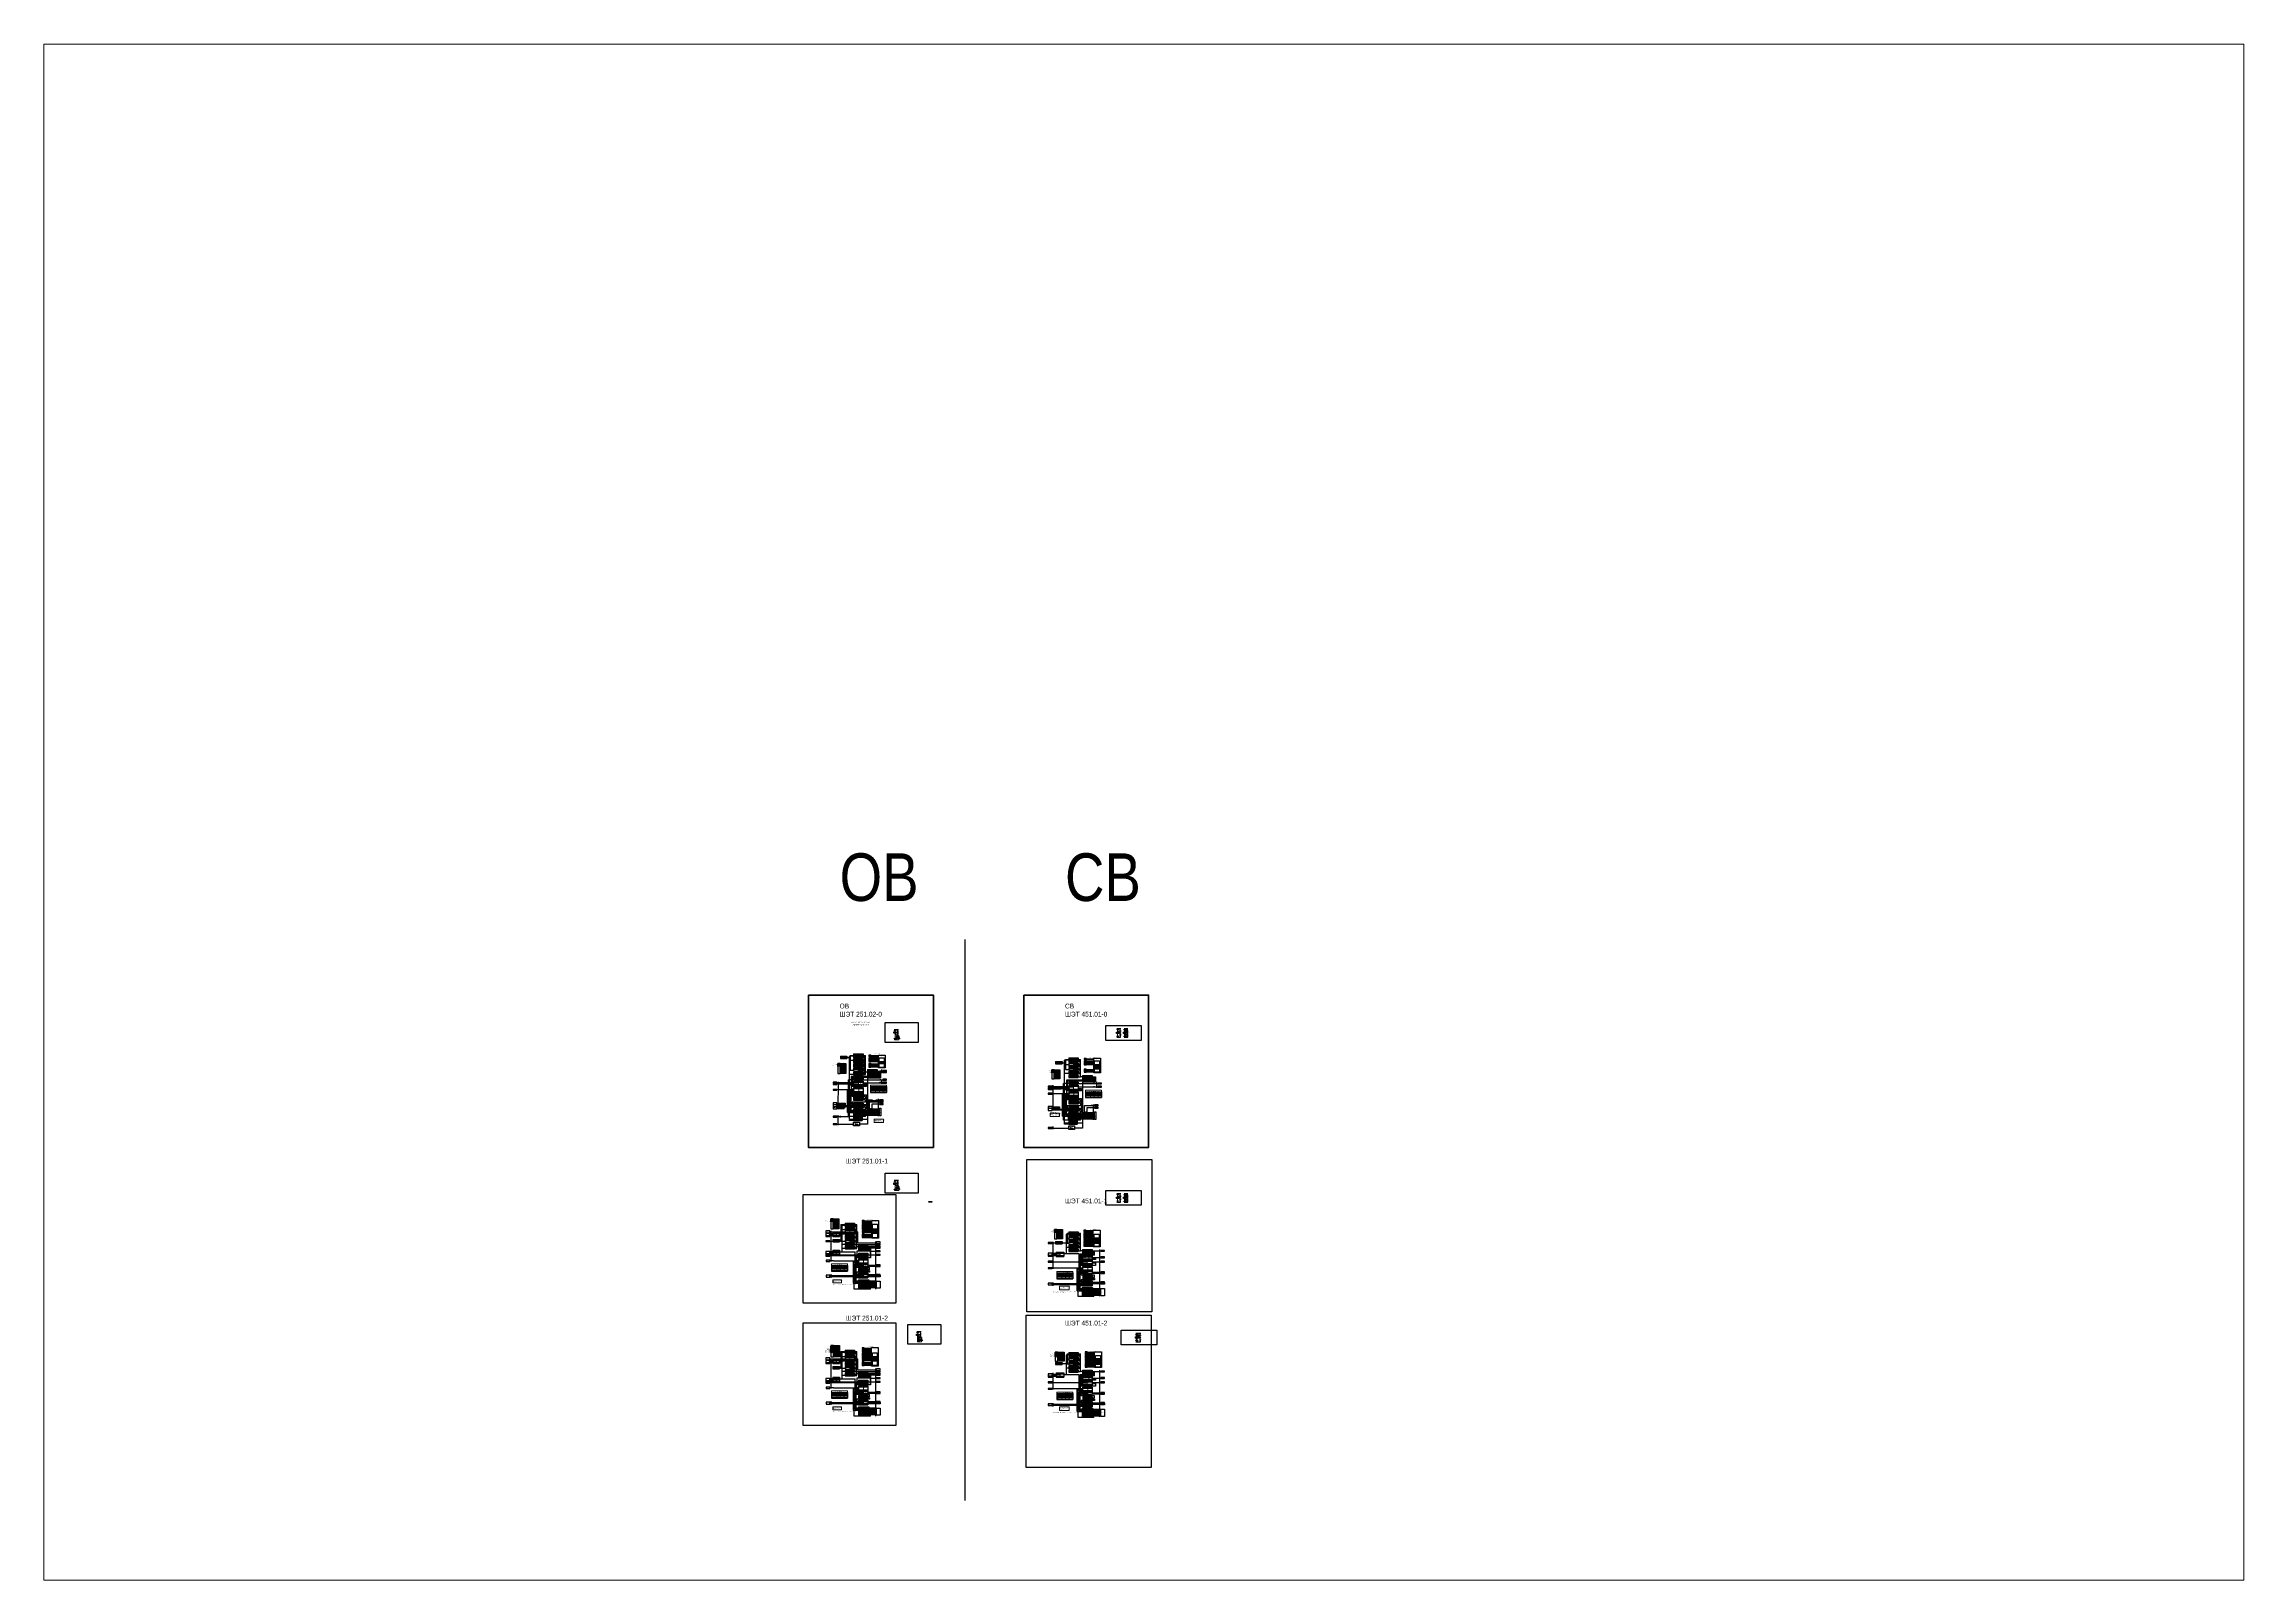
# Paper-space layout 'Лист1' of a CAD drawing. Header units: millimetres. Extents: x 29 to 260, y 20 to 181.
# The model-space entities are those that its viewports show. They can reach past a viewport. Long polylines and large blocks are cut down to what shows.
import ezdxf
from ezdxf.enums import TextEntityAlignment as Align

# ---------------------------------------------------------------- set-up
doc = ezdxf.new("R2010")
doc.units = ezdxf.units.MM
for name, pattern in [('JIS_02_1.2', [2.5, 1.25, -1.25]), ('штриховая2', [9.525, 6.35, -3.175]), ('штрихпунктирная2', [12.7, 6.35, -3.175, 0, -3.175])]:
    doc.linetypes.add(name, pattern=pattern)
for name, color, linetype, lineweight in [('Основная', 7, 'Continuous', 30), ('Отключение_включение', 1, 'Continuous', 30), ('Тонкая', 7, 'Continuous', 18), ('Цепи внешние', 84, 'Continuous', 30), ('Цепи внутренние', 5, 'Continuous', 30), ('Цепи ТН', 200, 'Continuous', 30), ('Цепи ТТ', 23, 'Continuous', 30), ('Цепи ТТ  других присоединений', 23, 'штрихпунктирная2', 30), ('Цепь - ФК и АСУ', 132, 'Continuous', 30), ('Штриховая', 7, 'штриховая2', 20)]:
    doc.layers.add(name, color=color, linetype=linetype, lineweight=lineweight)
doc.layers.add('Рамка', color=8, linetype='Continuous', lineweight=35, plot=False)
doc.styles.add('Narrow', font='ARIALN.TTF')
doc.styles.add('Вывод', font='tahoma.ttf', dxfattribs={"height": 2.5})
doc.styles.add('Компонент', font='ARIALN.TTF', dxfattribs={"height": 3.5})
doc.styles.add('Табл дан', font='ARIALN.TTF')
doc.styles.add('Табл загол', font='ARIALNB.TTF')
doc.styles.add('Табл назв', font='ARIALN.TTF')

# ---------------------------------------------------------------- blocks, each defined once
blk = doc.blocks.new('*T56')
at = {"layer": 'Основная', "color": 0, "linetype": 'ByBlock', "lineweight": -2, "transparency": 16777216}
for p, q in [((0, 0), (100, 0)), ((0, 0), (0, -10)), ((100, 0), (100, -10))]:
    blk.add_line(p, q, dxfattribs=at)
at = {"layer": 'Основная', "color": 0, "linetype": 'ByBlock', "lineweight": 30, "transparency": 16777216}
for p, q in [((0, -10), (100, -10)), ((0, -10), (0, -40)), ((0, -40), (100, -40)), ((100, -10), (100, -40))]:
    blk.add_line(p, q, dxfattribs=at)
at = {"layer": 'Основная', "color": 0, "linetype": 'ByBlock', "lineweight": 18, "transparency": 16777216}
for p, q in [((0, -20), (100, -20)), ((0, -30), (100, -30)), ((50, -10), (50, -40))]:
    blk.add_line(p, q, dxfattribs=at)
at = {"layer": 'Основная', "color": 0, "transparency": 16777216, "char_height": 3.7}
for s, insert, width, attachment_point, style in [('{\\C256;Блокировка}', (1, -15), 48, 4, 'Табл дан'), ('Сброс БК', (1, -25), 48, 4, 'Табл дан'), ('{\\C256;ДЗ}', (50, -5), 97, 5, 'Табл загол'), ('Срабатывание (ДЗ)', (99, -15), 48, 6, 'Табл дан'), ('Срабатывание (ОУ)', (99, -25), 48, 6, 'Табл дан'), ('Пуск АУ', (99, -35), 48, 6, 'Табл дан')]:
    blk.add_mtext(s, dxfattribs=dict(at, insert=insert, width=width, attachment_point=attachment_point, style=style))
blk = doc.blocks.new('*T57')
at = {"layer": 'Основная', "color": 0, "linetype": 'ByBlock', "lineweight": -2, "transparency": 16777216}
for p, q in [((0, 0), (100, 0)), ((0, 0), (0, -10)), ((100, 0), (100, -10))]:
    blk.add_line(p, q, dxfattribs=at)
at = {"layer": 'Основная', "color": 0, "linetype": 'ByBlock', "lineweight": 30, "transparency": 16777216}
for p, q in [((0, -10), (100, -10)), ((0, -10), (0, -44)), ((0, -44), (100, -44)), ((100, -10), (100, -44))]:
    blk.add_line(p, q, dxfattribs=at)
at = {"layer": 'Основная', "color": 0, "linetype": 'ByBlock', "lineweight": 18, "transparency": 16777216}
for p, q in [((0, -24), (100, -24)), ((0, -34), (100, -34)), ((50, -10), (50, -44))]:
    blk.add_line(p, q, dxfattribs=at)
at = {"layer": 'Основная', "color": 0, "transparency": 16777216, "char_height": 3.7}
for s, insert, width, attachment_point, style in [('{\\C256;Неиспр. ЦН от БНН}', (1, -17), 48, 4, 'Табл дан'), ('{\\C256;ТНЗНП}', (50, -5), 97, 5, 'Табл загол'), ('Срабатывание ({\\C256;ТНЗНП)}', (99, -17), 48, 6, 'Табл дан'), ('Срабатывание (ОУ)', (99, -29), 48, 6, 'Табл дан'), ('Пуск АУ', (99, -39), 48, 6, 'Табл дан')]:
    blk.add_mtext(s, dxfattribs=dict(at, insert=insert, width=width, attachment_point=attachment_point, style=style))
blk = doc.blocks.new('*T54')
at = {"layer": 'Основная', "color": 0, "linetype": 'ByBlock', "lineweight": -2, "transparency": 16777216}
for p, q in [((0, 0), (100, 0)), ((0, 0), (0, -10)), ((100, 0), (100, -10))]:
    blk.add_line(p, q, dxfattribs=at)
at = {"layer": 'Основная', "color": 0, "linetype": 'ByBlock', "lineweight": 30, "transparency": 16777216}
for p, q in [((0, -10), (100, -10)), ((0, -10), (0, -34)), ((0, -34), (100, -34)), ((100, -10), (100, -34))]:
    blk.add_line(p, q, dxfattribs=at)
at = {"layer": 'Основная', "color": 0, "linetype": 'ByBlock', "lineweight": 18, "transparency": 16777216}
for p, q in [((0, -22), (100, -22)), ((50, -10), (50, -34))]:
    blk.add_line(p, q, dxfattribs=at)
at = {"layer": 'Основная', "color": 0, "transparency": 16777216, "char_height": 3.7}
for s, insert, width, attachment_point, style in [('{\\C256;МФТО}', (50, -5), 97, 5, 'Табл загол'), ('Срабатывание ', (99, -16), 48, 6, 'Табл дан'), ('Пуск АУ', (99, -28), 48, 6, 'Табл дан')]:
    blk.add_mtext(s, dxfattribs=dict(at, insert=insert, width=width, attachment_point=attachment_point, style=style))
blk = doc.blocks.new('*T55')
at = {"layer": 'Основная', "color": 0, "linetype": 'ByBlock', "lineweight": -2, "transparency": 16777216}
for p, q in [((0, 0), (100, 0)), ((0, 0), (0, -10)), ((100, 0), (100, -10))]:
    blk.add_line(p, q, dxfattribs=at)
at = {"layer": 'Основная', "color": 0, "linetype": 'ByBlock', "lineweight": 30, "transparency": 16777216}
for p, q in [((0, -10), (100, -10)), ((0, -10), (0, -30)), ((0, -30), (100, -30)), ((100, -10), (100, -30))]:
    blk.add_line(p, q, dxfattribs=at)
at = {"layer": 'Основная', "color": 0, "linetype": 'ByBlock', "lineweight": 18, "transparency": 16777216}
for p, q in [((50, -10), (50, -30)), ((50, -20), (100, -20))]:
    blk.add_line(p, q, dxfattribs=at)
at = {"layer": 'Основная', "color": 0, "transparency": 16777216, "char_height": 3.7}
for s, insert, width, attachment_point, style in [('Ввод аварийной МТЗ при неисправности ЦН', (1, -20), 48, 4, 'Табл дан'), ('{\\C256;МТЗ}', (50, -5), 97, 5, 'Табл загол'), ('Срабатывание (МТЗ)', (99, -15), 48, 6, 'Табл дан'), ('Пуск АУ', (99, -25), 48, 6, 'Табл дан')]:
    blk.add_mtext(s, dxfattribs=dict(at, insert=insert, width=width, attachment_point=attachment_point, style=style))
blk = doc.blocks.new('Point')
at = {"layer": 'Основная', "color": 0, "const_width": 1.5}
blk.add_lwpolyline([(-0.75, 0, 1), (0.75, 0, 1)], format="xyb", close=True, dxfattribs=at)
blk = doc.blocks.new('*T59')
at = {"layer": 'Основная', "color": 0, "linetype": 'ByBlock', "lineweight": -2, "transparency": 16777216}
for p, q in [((0, 0), (100, 0)), ((0, 0), (0, -10)), ((100, 0), (100, -10))]:
    blk.add_line(p, q, dxfattribs=at)
at = {"layer": 'Основная', "color": 0, "linetype": 'ByBlock', "lineweight": 30, "transparency": 16777216}
for p, q in [((0, -10), (100, -10)), ((0, -10), (0, -82)), ((0, -82), (100, -82)), ((100, -10), (100, -82))]:
    blk.add_line(p, q, dxfattribs=at)
at = {"layer": 'Основная', "color": 0, "linetype": 'ByBlock', "lineweight": 18, "transparency": 16777216}
for p, q in [((0, -42), (100, -42)), ((0, -52), (100, -52)), ((0, -62), (100, -62)), ((0, -72), (100, -72)), ((55, -10), (55, -82))]:
    blk.add_line(p, q, dxfattribs=at)
at = {"layer": 'Основная', "color": 0, "transparency": 16777216, "char_height": 3.7}
for s, insert, width, attachment_point, style in [('Запрет', (1, -26), 53, 4, 'Табл дан'), ('Положение В', (1, -47), 53, 4, 'Табл дан'), ('Готовность выключателя', (1, -57), 53, 4, 'Табл дан'), ('Пуск АПВ', (1, -67), 53, 4, 'Табл дан'), ('Разрешение включения', (1, -77), 53, 4, 'Табл дан'), ('{\\C256;АПВ}', (50, -5), 97, 5, 'Табл загол'), ('Включить', (99, -77), 43, 6, 'Табл дан')]:
    blk.add_mtext(s, dxfattribs=dict(at, insert=insert, width=width, attachment_point=attachment_point, style=style))
blk = doc.blocks.new('*T60')
at = {"layer": 'Основная', "color": 0, "linetype": 'ByBlock', "lineweight": -2, "transparency": 16777216}
for p, q in [((0, 0), (100, 0)), ((0, 0), (0, -10)), ((100, 0), (100, -10))]:
    blk.add_line(p, q, dxfattribs=at)
at = {"layer": 'Основная', "color": 0, "linetype": 'ByBlock', "lineweight": 30, "transparency": 16777216}
for p, q in [((0, -10), (100, -10)), ((0, -10), (0, -44)), ((0, -44), (100, -44)), ((100, -10), (100, -44))]:
    blk.add_line(p, q, dxfattribs=at)
at = {"layer": 'Основная', "color": 0, "linetype": 'ByBlock', "lineweight": 18, "transparency": 16777216}
for p, q in [((0, -20), (50, -20)), ((0, -34), (100, -34)), ((50, -10), (50, -44))]:
    blk.add_line(p, q, dxfattribs=at)
at = {"layer": 'Основная', "color": 0, "transparency": 16777216, "char_height": 3.7}
for s, insert, width, attachment_point, style in [('УРОВ НН', (1, -15), 48, 4, 'Табл дан'), ('{\\C256;Пуск}', (1, -27), 48, 4, 'Табл дан'), ('Положение В', (1, -39), 48, 4, 'Табл дан'), ('{\\C256;УРОВ}', (50, -5), 97, 5, 'Табл загол'), ('Срабатывание', (99, -22), 48, 6, 'Табл дан'), ('УРОВ на себя', (99, -39), 48, 6, 'Табл дан')]:
    blk.add_mtext(s, dxfattribs=dict(at, insert=insert, width=width, attachment_point=attachment_point, style=style))
blk = doc.blocks.new('*T58')
at = {"layer": 'Defpoints', "color": 8, "linetype": 'ByBlock', "lineweight": 0, "transparency": 16777216}
for p, q in [((0, 0), (167, 0)), ((0, 0), (0, -15)), ((167, 0), (167, -15))]:
    blk.add_line(p, q, dxfattribs=at)
at = {"layer": 'Основная', "color": 0, "linetype": 'ByBlock', "lineweight": -2, "transparency": 16777216}
for p, q in [((0, -15), (167, -15)), ((0, -15), (0, -31)), ((0, -23), (167, -23)), ((53, -15), (53, -31)), ((91, -23), (91, -31)), ((131, -23), (131, -31)), ((167, -15), (167, -31))]:
    blk.add_line(p, q, dxfattribs=at)
at = {"layer": 'Основная', "color": 0, "linetype": 'ByBlock', "lineweight": 30, "transparency": 16777216}
for p, q in [((0, -31), (167, -31)), ((0, -31), (0, -77)), ((0, -77), (167, -77)), ((167, -31), (167, -77))]:
    blk.add_line(p, q, dxfattribs=at)
at = {"layer": 'Основная', "color": 0, "linetype": 'ByBlock', "lineweight": 18, "transparency": 16777216}
for p, q in [((0, -39), (167, -39)), ((0, -47), (167, -47)), ((0, -55), (167, -55)), ((0, -69), (167, -69)), ((53, -31), (53, -77)), ((91, -31), (91, -77)), ((131, -31), (131, -77))]:
    blk.add_line(p, q, dxfattribs=at)
at = {"layer": 'Основная', "color": 0, "transparency": 16777216, "attachment_point": 5}
for s, insert, char_height, width, style in [('КОНЭ1+КННЭ2 / КС(УС)', (26, -43), 3.7, 51, 'Табл дан'), ('КОНЭ2+КННЭ1 / КС(УС)', (26, -51), 3.7, 51, 'Табл дан'), ('КОНЭ1+КННЭ2 / КОНЭ2+КННЭ1 / КС(УС)', (26, -62), 3.7, 51, 'Табл дан'), ('Условия включения', (26, -27), 3.7, 50, 'Табл загол'), ('Без контролей', (26, -73), 3.7, 51, 'Табл дан'), ('КС(УС)', (26, -35), 3.7, 51, 'Табл дан'), ('Условия включения выключателя', (84, -8), 4.5, 164.3, 'Табл назв'), ('КОНЭ1+КННЭ2', (72, -27), 3.7, 35.3, 'Табл загол'), ('\\A1;{\\H1x;0/1}', (72, -73), 3.7, 36.3, 'Табл дан'), ('0', (72, -35), 3.7, 36.3, 'Табл дан'), ('1', (72, -43), 3.7, 36.3, 'Табл дан'), ('0', (72, -51), 3.7, 36.3, 'Табл дан'), ('1', (72, -62), 3.7, 36.3, 'Табл дан'), ('КОНЭ2+КННЭ1', (111, -27), 3.7, 37, 'Табл загол'), ('Режимы', (110, -19), 3.7, 111.3, 'Табл загол'), ('\\A1;{\\H1x;0/1}', (111, -73), 3.7, 38, 'Табл дан'), ('0', (111, -35), 3.7, 38, 'Табл дан'), ('0', (111, -43), 3.7, 38, 'Табл дан'), ('1', (111, -51), 3.7, 38, 'Табл дан'), ('1', (111, -62), 3.7, 38, 'Табл дан'), ('{\\C256;Без контролей}', (149, -27), 3.7, 33, 'Табл загол'), ('0', (149, -35), 3.7, 34, 'Табл дан'), ('0', (149, -43), 3.7, 34, 'Табл дан'), ('0', (149, -51), 3.7, 34, 'Табл дан'), ('0', (149, -62), 3.7, 34, 'Табл дан'), ('1', (149, -73), 3.7, 34, 'Табл дан')]:
    blk.add_mtext(s, dxfattribs=dict(at, insert=insert, char_height=char_height, width=width, style=style))
blk = doc.blocks.new('*T61')
at = {"layer": 'Основная', "color": 0, "linetype": 'ByBlock', "lineweight": -2, "transparency": 16777216}
for p, q in [((0, 0), (100, 0)), ((0, 0), (0, -10)), ((100, 0), (100, -10))]:
    blk.add_line(p, q, dxfattribs=at)
at = {"layer": 'Основная', "color": 0, "linetype": 'ByBlock', "lineweight": 30, "transparency": 16777216}
for p, q in [((0, -10), (100, -10)), ((0, -10), (0, -60)), ((0, -60), (100, -60)), ((100, -10), (100, -60))]:
    blk.add_line(p, q, dxfattribs=at)
at = {"layer": 'Основная', "color": 0, "linetype": 'ByBlock', "lineweight": 18, "transparency": 16777216}
for p, q in [((0, -20), (100, -20)), ((0, -30), (100, -30)), ((0, -40), (100, -40)), ((0, -50), (100, -50)), ((50, -10), (50, -60))]:
    blk.add_line(p, q, dxfattribs=at)
at = {"layer": 'Основная', "color": 0, "transparency": 16777216, "char_height": 3.7}
for s, insert, width, attachment_point, style in [('Пуск', (1, -25), 48, 4, 'Табл дан'), ('{\\C256;Логика отключения}', (50, -5), 97, 5, 'Табл загол'), ('Срабатывание защит', (99, -25), 48, 6, 'Табл дан'), ('Отключение', (99, -35), 48, 6, 'Табл дан'), ('Запрет АПВ', (99, -55), 48, 6, 'Табл дан'), ('Останов ВЧ', (99, -15), 48, 6, 'Табл дан'), ('Пуск УРОВ', (99, -45), 48, 6, 'Табл дан')]:
    blk.add_mtext(s, dxfattribs=dict(at, insert=insert, width=width, attachment_point=attachment_point, style=style))
blk = doc.blocks.new('*T62')
at = {"layer": 'Основная', "color": 0, "linetype": 'ByBlock', "lineweight": -2, "transparency": 16777216}
for p, q in [((0, 0), (100, 0)), ((0, 0), (0, -10)), ((100, 0), (100, -10))]:
    blk.add_line(p, q, dxfattribs=at)
at = {"layer": 'Основная', "color": 0, "linetype": 'ByBlock', "lineweight": 30, "transparency": 16777216}
for p, q in [((0, -10), (100, -10)), ((0, -10), (0, -82)), ((0, -82), (100, -82)), ((100, -10), (100, -82))]:
    blk.add_line(p, q, dxfattribs=at)
at = {"layer": 'Основная', "color": 0, "linetype": 'ByBlock', "lineweight": 18, "transparency": 16777216}
for p, q in [((0, -42), (100, -42)), ((0, -52), (100, -52)), ((0, -62), (100, -62)), ((0, -72), (55, -72)), ((55, -10), (55, -82))]:
    blk.add_line(p, q, dxfattribs=at)
at = {"layer": 'Основная', "color": 0, "transparency": 16777216, "char_height": 3.7}
for s, insert, width, attachment_point, style in [('Запрет', (1, -26), 53, 4, 'Табл дан'), ('Положение В', (1, -47), 53, 4, 'Табл дан'), ('Готовность выключателя', (1, -57), 53, 4, 'Табл дан'), ('Пуск АПВ', (1, -67), 53, 4, 'Табл дан'), ('Разрешение включения  ', (1, -77), 53, 4, 'Табл дан'), ('{\\C256;АПВ}', (50, -5), 97, 5, 'Табл загол'), ('Включить', (99, -72), 43, 6, 'Табл дан')]:
    blk.add_mtext(s, dxfattribs=dict(at, insert=insert, width=width, attachment_point=attachment_point, style=style))
blk = doc.blocks.new('*T63')
at = {"layer": 'Основная', "color": 0, "linetype": 'ByBlock', "lineweight": -2, "transparency": 16777216}
for p, q in [((0, 0), (110, 0)), ((0, 0), (0, -10)), ((110, 0), (110, -10))]:
    blk.add_line(p, q, dxfattribs=at)
at = {"layer": 'Основная', "color": 0, "linetype": 'ByBlock', "lineweight": 30, "transparency": 16777216}
for p, q in [((0, -10), (110, -10)), ((0, -10), (0, -90)), ((0, -90), (110, -90)), ((110, -10), (110, -90))]:
    blk.add_line(p, q, dxfattribs=at)
at = {"layer": 'Основная', "color": 0, "linetype": 'ByBlock', "lineweight": 18, "transparency": 16777216}
for p, q in [((0, -20), (110, -20)), ((0, -30), (110, -30)), ((0, -40), (110, -40)), ((0, -50), (110, -50)), ((0, -60), (110, -60)), ((0, -70), (110, -70)), ((0, -80), (110, -80)), ((55, -10), (55, -90))]:
    blk.add_line(p, q, dxfattribs=at)
at = {"layer": 'Основная', "color": 0, "transparency": 16777216, "char_height": 3.7}
for s, insert, width, attachment_point, style in [('Отключено аварийно', (1, -15), 53, 4, 'Табл дан'), ('Готовность выключателя', (1, -25), 53, 4, 'Табл дан'), ('Оперативное отключение', (1, -35), 53, 4, 'Табл дан'), ('Контроль выключателя', (55, -5), 107, 5, 'Табл загол'), ('Включение блокировано(*)', (109, -15), 53, 6, 'Табл дан'), ('Контроль опер. тока ЭМ', (109, -55), 53, 6, 'Табл дан'), ('Контроль цепей ЭМ(*)', (109, -35), 53, 6, 'Табл дан'), ('Управление блок.(*)', (109, -25), 53, 6, 'Табл дан'), ('Блок-контакты В (*)', (109, -65), 53, 6, 'Табл дан'), ('Блок-контакты Р(*)', (109, -75), 53, 6, 'Табл дан'), ('Работа ЭМО(*) ', (109, -45), 53, 6, 'Табл дан'), ('ЗНФ', (109, -85), 53, 6, 'Табл дан')]:
    blk.add_mtext(s, dxfattribs=dict(at, insert=insert, width=width, attachment_point=attachment_point, style=style))
blk = doc.blocks.new('*T68')
at = {"layer": 'Основная', "color": 0, "linetype": 'ByBlock', "lineweight": -2, "transparency": 16777216}
for p, q in [((0, 0), (100, 0)), ((0, 0), (0, -10)), ((100, 0), (100, -10))]:
    blk.add_line(p, q, dxfattribs=at)
at = {"layer": 'Основная', "color": 0, "linetype": 'ByBlock', "lineweight": 30, "transparency": 16777216}
for p, q in [((0, -10), (100, -10)), ((0, -10), (0, -40)), ((0, -40), (100, -40)), ((100, -10), (100, -40))]:
    blk.add_line(p, q, dxfattribs=at)
at = {"layer": 'Основная', "color": 0, "linetype": 'ByBlock', "lineweight": 18, "transparency": 16777216}
for p, q in [((0, -20), (100, -20)), ((0, -30), (100, -30)), ((50, -10), (50, -40))]:
    blk.add_line(p, q, dxfattribs=at)
at = {"layer": 'Основная', "color": 0, "transparency": 16777216, "char_height": 3.7}
for s, insert, width, attachment_point, style in [('{\\C256;Блокировка}', (1, -15), 48, 4, 'Табл дан'), ('Сброс БК', (1, -25), 48, 4, 'Табл дан'), ('{\\C256;ДЗ}', (50, -5), 97, 5, 'Табл загол'), ('Срабатывание (ДЗ)', (99, -15), 48, 6, 'Табл дан'), ('Срабатывание (ОУ)', (99, -25), 48, 6, 'Табл дан'), ('Пуск АУ', (99, -35), 48, 6, 'Табл дан')]:
    blk.add_mtext(s, dxfattribs=dict(at, insert=insert, width=width, attachment_point=attachment_point, style=style))
blk = doc.blocks.new('*T69')
at = {"layer": 'Основная', "color": 0, "linetype": 'ByBlock', "lineweight": -2, "transparency": 16777216}
for p, q in [((0, 0), (100, 0)), ((0, 0), (0, -10)), ((100, 0), (100, -10))]:
    blk.add_line(p, q, dxfattribs=at)
at = {"layer": 'Основная', "color": 0, "linetype": 'ByBlock', "lineweight": 30, "transparency": 16777216}
for p, q in [((0, -10), (100, -10)), ((0, -10), (0, -30)), ((0, -30), (100, -30)), ((100, -10), (100, -30))]:
    blk.add_line(p, q, dxfattribs=at)
at = {"layer": 'Основная', "color": 0, "linetype": 'ByBlock', "lineweight": 18, "transparency": 16777216}
for p, q in [((0, -20), (100, -20)), ((50, -10), (50, -30))]:
    blk.add_line(p, q, dxfattribs=at)
at = {"layer": 'Основная', "color": 0, "transparency": 16777216, "char_height": 3.7}
for s, insert, width, attachment_point, style in [('{\\C256;МФТО}', (50, -5), 97, 5, 'Табл загол'), ('Срабатывание ', (99, -15), 48, 6, 'Табл дан'), ('Пуск АУ', (99, -25), 48, 6, 'Табл дан')]:
    blk.add_mtext(s, dxfattribs=dict(at, insert=insert, width=width, attachment_point=attachment_point, style=style))
blk = doc.blocks.new('*T70')
at = {"layer": 'Основная', "color": 0, "linetype": 'ByBlock', "lineweight": -2, "transparency": 16777216}
for p, q in [((0, 0), (100, 0)), ((0, 0), (0, -10)), ((100, 0), (100, -10))]:
    blk.add_line(p, q, dxfattribs=at)
at = {"layer": 'Основная', "color": 0, "linetype": 'ByBlock', "lineweight": 30, "transparency": 16777216}
for p, q in [((0, -10), (100, -10)), ((0, -10), (0, -30)), ((0, -30), (100, -30)), ((100, -10), (100, -30))]:
    blk.add_line(p, q, dxfattribs=at)
at = {"layer": 'Основная', "color": 0, "linetype": 'ByBlock', "lineweight": 18, "transparency": 16777216}
for p, q in [((50, -10), (50, -30)), ((50, -20), (100, -20))]:
    blk.add_line(p, q, dxfattribs=at)
at = {"layer": 'Основная', "color": 0, "transparency": 16777216, "char_height": 3.7}
for s, insert, width, attachment_point, style in [('Ввод аварийной МТЗ при неисправности ЦН', (1, -20), 48, 4, 'Табл дан'), ('{\\C256;МТЗ}', (50, -5), 97, 5, 'Табл загол'), ('Срабатывание', (99, -15), 48, 6, 'Табл дан'), ('Пуск АУ', (99, -25), 48, 6, 'Табл дан')]:
    blk.add_mtext(s, dxfattribs=dict(at, insert=insert, width=width, attachment_point=attachment_point, style=style))
blk = doc.blocks.new('*T66')
at = {"layer": 'Основная', "color": 0, "linetype": 'ByBlock', "lineweight": -2, "transparency": 16777216}
for p, q in [((0, 0), (100, 0)), ((0, 0), (0, -10)), ((100, 0), (100, -10))]:
    blk.add_line(p, q, dxfattribs=at)
at = {"layer": 'Основная', "color": 0, "linetype": 'ByBlock', "lineweight": 30, "transparency": 16777216}
for p, q in [((0, -10), (100, -10)), ((0, -10), (0, -54)), ((0, -54), (100, -54)), ((100, -10), (100, -54))]:
    blk.add_line(p, q, dxfattribs=at)
at = {"layer": 'Основная', "color": 0, "linetype": 'ByBlock', "lineweight": 18, "transparency": 16777216}
for p, q in [((0, -24), (100, -24)), ((0, -34), (100, -34)), ((0, -44), (100, -44)), ((50, -10), (50, -54))]:
    blk.add_line(p, q, dxfattribs=at)
at = {"layer": 'Основная', "color": 0, "transparency": 16777216, "char_height": 3.7}
for s, insert, width, attachment_point, style in [('Пуск', (1, -17), 48, 4, 'Табл дан'), ('{\\C256; Логика отключения}', (50, -5), 97, 5, 'Табл загол'), ('Срабатывание защит', (99, -17), 48, 6, 'Табл дан'), ('Отключение', (99, -29), 48, 6, 'Табл дан'), ('Запрет АПВ', (99, -39), 48, 6, 'Табл дан'), ('Пуск УРОВ', (99, -49), 48, 6, 'Табл дан')]:
    blk.add_mtext(s, dxfattribs=dict(at, insert=insert, width=width, attachment_point=attachment_point, style=style))
blk = doc.blocks.new('*T67')
at = {"layer": 'Основная', "color": 0, "linetype": 'ByBlock', "lineweight": -2, "transparency": 16777216}
for p, q in [((0, 0), (100, 0)), ((0, 0), (0, -10)), ((100, 0), (100, -10))]:
    blk.add_line(p, q, dxfattribs=at)
at = {"layer": 'Основная', "color": 0, "linetype": 'ByBlock', "lineweight": 30, "transparency": 16777216}
for p, q in [((0, -10), (100, -10)), ((0, -10), (0, -68)), ((0, -68), (100, -68)), ((100, -10), (100, -68))]:
    blk.add_line(p, q, dxfattribs=at)
at = {"layer": 'Основная', "color": 0, "linetype": 'ByBlock', "lineweight": 18, "transparency": 16777216}
for p, q in [((0, -24), (100, -24)), ((0, -34), (100, -34)), ((0, -48), (100, -48)), ((0, -58), (100, -58)), ((50, -10), (50, -68))]:
    blk.add_line(p, q, dxfattribs=at)
at = {"layer": 'Основная', "color": 0, "transparency": 16777216, "char_height": 3.7}
for s, insert, width, attachment_point, style in [('{\\C256;Неиспр. ЦН от БНН}', (1, -17), 48, 4, 'Табл дан'), ('Прием ПУ от защит параллельной линии', (1, -41), 48, 4, 'Табл дан'), ('{\\T0.95;Положение В ЛЭП}', (1, -53), 48, 4, 'Табл дан'), ('{\\T0.95;Положение ШСВ/СВ}', (1, -63), 48, 4, 'Табл дан'), ('{\\C256;ТНЗНП}', (50, -5), 97, 5, 'Табл загол'), ('Срабатывание ({\\C256;ТНЗНП)}', (99, -17), 48, 6, 'Табл дан'), ('Пуск ПУ в защиты параллельной линии', (99, -41), 48, 6, 'Табл дан'), ('Срабатывание (ОУ)', (99, -29), 48, 6, 'Табл дан'), ('Срабатывание (ПУ)', (99, -53), 48, 6, 'Табл дан'), ('Пуск АУ', (99, -63), 48, 6, 'Табл дан')]:
    blk.add_mtext(s, dxfattribs=dict(at, insert=insert, width=width, attachment_point=attachment_point, style=style))
blk = doc.blocks.new('*T64')
at = {"layer": 'Основная', "color": 0, "linetype": 'ByBlock', "lineweight": -2, "transparency": 16777216}
for p, q in [((0, 0), (69, 0)), ((0, 0), (0, -10)), ((69, 0), (69, -10))]:
    blk.add_line(p, q, dxfattribs=at)
at = {"layer": 'Основная', "color": 0, "linetype": 'ByBlock', "lineweight": 30, "transparency": 16777216}
for p, q in [((0, -10), (69, -10)), ((0, -10), (0, -24)), ((0, -24), (69, -24)), ((69, -10), (69, -24))]:
    blk.add_line(p, q, dxfattribs=at)
at = {"layer": 'Основная', "color": 0, "linetype": 'ByBlock', "lineweight": 18, "transparency": 16777216}
blk.add_line((34, -10), (34, -24), dxfattribs=at)
at = {"layer": 'Основная', "color": 0, "transparency": 16777216, "char_height": 3.7}
for s, insert, width, attachment_point, style in [('Неисправность', (1, -17), 32, 4, 'Табл дан'), ('{\\C256;БНН}', (34.5, -5), 66, 5, 'Табл загол'), ('Блокировка', (68, -17), 33, 6, 'Табл дан')]:
    blk.add_mtext(s, dxfattribs=dict(at, insert=insert, width=width, attachment_point=attachment_point, style=style))
blk = doc.blocks.new('*T65')
at = {"layer": 'Основная', "color": 0, "linetype": 'ByBlock', "lineweight": -2, "transparency": 16777216}
for p, q in [((0, 0), (69, 0)), ((0, 0), (0, -13)), ((69, 0), (69, -13))]:
    blk.add_line(p, q, dxfattribs=at)
at = {"layer": 'Основная', "color": 0, "linetype": 'ByBlock', "lineweight": 30, "transparency": 16777216}
for p, q in [((0, -13), (69, -13)), ((0, -13), (0, -47)), ((0, -47), (69, -47)), ((69, -13), (69, -47))]:
    blk.add_line(p, q, dxfattribs=at)
at = {"layer": 'Основная', "color": 0, "linetype": 'ByBlock', "lineweight": 18, "transparency": 16777216}
for p, q in [((0, -23), (39, -23)), ((0, -37), (69, -37)), ((39, -13), (39, -47))]:
    blk.add_line(p, q, dxfattribs=at)
at = {"layer": 'Основная', "color": 0, "transparency": 16777216, "char_height": 3.7}
for s, insert, width, attachment_point, style in [('Блок-контакты В(*)', (1, -18), 37, 4, 'Табл дан'), ('Блок-контакты разъединит. В(*)', (1, -30), 37, 4, 'Табл дан'), ('Ремонт В', (1, -42), 37, 4, 'Табл дан'), ('Фиксация положения выключателя ШСВ/СВ', (34, -6), 66, 5, 'Табл загол'), ('\\A1;Положение {\\A0;\\C256;ШСВ/СВ}', (68, -25), 28, 6, 'Табл дан')]:
    blk.add_mtext(s, dxfattribs=dict(at, insert=insert, width=width, attachment_point=attachment_point, style=style))
blk = doc.blocks.new('*T71')
at = {"layer": 'Основная', "color": 0, "linetype": 'ByBlock', "lineweight": -2, "transparency": 16777216}
for p, q in [((0, 0), (100, 0)), ((0, 0), (0, -10)), ((100, 0), (100, -10))]:
    blk.add_line(p, q, dxfattribs=at)
at = {"layer": 'Основная', "color": 0, "linetype": 'ByBlock', "lineweight": 30, "transparency": 16777216}
for p, q in [((0, -10), (100, -10)), ((0, -10), (0, -50)), ((0, -50), (100, -50)), ((100, -10), (100, -50))]:
    blk.add_line(p, q, dxfattribs=at)
at = {"layer": 'Основная', "color": 0, "linetype": 'ByBlock', "lineweight": 18, "transparency": 16777216}
for p, q in [((0, -20), (55, -20)), ((0, -30), (100, -30)), ((0, -40), (100, -40)), ((55, -10), (55, -50))]:
    blk.add_line(p, q, dxfattribs=at)
at = {"layer": 'Основная', "color": 0, "transparency": 16777216, "char_height": 3.7}
for s, insert, width, attachment_point, style in [('Разрешение включения', (1, -15), 53, 4, 'Табл дан'), ('{\\T0.95;Команда на включение}', (1, -25), 53, 4, 'Табл дан'), ('{\\T0.95;Команда на отключение}', (1, -35), 53, 4, 'Табл дан'), ('Разрешение управления', (1, -45), 53, 4, 'Табл дан'), ('Управление выключателем', (50, -5), 97, 5, 'Табл загол'), ('Отключить', (99, -35), 43, 6, 'Табл дан'), ('Включить', (99, -20), 43, 6, 'Табл дан')]:
    blk.add_mtext(s, dxfattribs=dict(at, insert=insert, width=width, attachment_point=attachment_point, style=style))
blk = doc.blocks.new('*U72')
at = {"color": 0, "linetype": 'ByBlock'}
for p, q in [((0, 0), (45, 0)), ((0, -2), (0, 0)), ((45, -2), (45, 0)), ((0, -2), (45, -2))]:
    blk.add_line(p, q, dxfattribs=at)
at = {"layer": 'Основная', "style": 'Компонент'}
blk.add_attdef('ОШ', text='', height=3.5, dxfattribs=at).set_placement((6, 4), align=Align.MIDDLE_CENTER)
blk = doc.blocks.new('*U51')
at = {"color": 0, "linetype": 'ByBlock'}
for p, q in [((0, 0), (-8, 0)), ((-8, -8), (-8, 0)), ((0, -8), (0, 0)), ((0, -8), (-8, -8))]:
    blk.add_line(p, q, dxfattribs=at)
at = {"layer": 'Основная', "style": 'Компонент'}
blk.add_attdef('ОУ', text='', height=3.5, dxfattribs=at).set_placement((-15, -3), align=Align.MIDDLE_CENTER)
blk = doc.blocks.new('*U18')
at = {"color": 0, "linetype": 'ByBlock'}
blk.add_line((0, 0), (6, 3), dxfattribs=at)
blk = doc.blocks.new('*U10')
at = {"color": 0}
blk.add_line((0, -1), (0, 1), dxfattribs=at)
blk = doc.blocks.new('*U50')
at = {"color": 0, "linetype": 'ByBlock'}
for p, q in [((0, 9), (0, 3)), ((0, -3), (0, -9))]:
    blk.add_line(p, q, dxfattribs=at)
at = {"color": 0, "linetype": 'ByBlock', "ltscale": 0.25, "xscale": -1, "rotation": 90}
for name, p in [('*U18', (0, 3)), ('*U10', (0, -3))]:
    blk.add_blockref(name, p, dxfattribs=at)
at = {"layer": 'Основная'}
for tag, height, style, p in [('ОУ', 3.5, 'Компонент', (-12, 0)), ('В2', 2.5, 'Вывод', (2, 7)), ('В1', 2.5, 'Вывод', (2, -7))]:
    blk.add_attdef(tag, text='', height=height, dxfattribs=dict(at, style=style)).set_placement(p, align=Align.MIDDLE_CENTER)
blk = doc.blocks.new('*U95')
at = {"linetype": 'ByBlock'}
blk.add_circle((0, 0), 2, dxfattribs=at)
at = {"layer": 'Основная', "color": 0, "linetype": 'ByBlock'}
blk.add_line((0, -3), (0, 3), dxfattribs=at)
at = {"layer": 'Основная', "linetype": 'ByBlock', "style": 'Компонент'}
blk.add_attdef('ОУ', text='', height=3.5, dxfattribs=at).set_placement((-6, 0), align=Align.MIDDLE_CENTER)
blk = doc.blocks.new('*U53')
at = {"color": 0, "linetype": 'ByBlock'}
for p, q in [((0, 3), (0, 9)), ((0, -9), (0, -3))]:
    blk.add_line(p, q, dxfattribs=at)
at = {"color": 0, "linetype": 'ByBlock', "ltscale": 0.25, "rotation": 89.99999999999999}
for name, p in [('*U18', (0, -3)), ('*U10', (0, 3))]:
    blk.add_blockref(name, p, dxfattribs=at)
at = {"layer": 'Основная'}
for tag, height, style, p in [('ОУ', 3.5, 'Компонент', (-12, 0)), ('В1', 2.5, 'Вывод', (2, 7)), ('В2', 2.5, 'Вывод', (2, -7))]:
    blk.add_attdef(tag, text='', height=height, dxfattribs=dict(at, style=style)).set_placement(p, align=Align.MIDDLE_CENTER)
blk = doc.blocks.new('*U74')
at = {"color": 0, "linetype": 'ByBlock'}
for p, q in [((0, 0), (34, 0)), ((0, -2), (0, 0)), ((34, -2), (34, 0)), ((0, -2), (34, -2))]:
    blk.add_line(p, q, dxfattribs=at)
at = {"layer": 'Основная', "style": 'Компонент'}
blk.add_attdef('ОШ', text='', height=3.5, dxfattribs=at).set_placement((6, 4), align=Align.MIDDLE_CENTER)
blk = doc.blocks.new('*U73')
at = {"color": 0, "linetype": 'ByBlock'}
for p, q in [((0, 0), (34, 0)), ((0, -2), (0, 0)), ((34, -2), (34, 0)), ((0, -2), (34, -2))]:
    blk.add_line(p, q, dxfattribs=at)
at = {"layer": 'Основная', "style": 'Компонент'}
blk.add_attdef('ОШ', text='', height=3.5, dxfattribs=at).set_placement((6, 4), align=Align.MIDDLE_CENTER)
blk = doc.blocks.new('*U52')
at = {"color": 0, "linetype": 'ByBlock'}
for p, q in [((0, 0), (34, 0)), ((0, -2), (0, 0)), ((34, -2), (34, 0)), ((0, -2), (34, -2))]:
    blk.add_line(p, q, dxfattribs=at)
at = {"layer": 'Основная', "style": 'Компонент'}
blk.add_attdef('ОШ', text='', height=3.5, dxfattribs=at).set_placement((6, 4), align=Align.MIDDLE_CENTER)
blk = doc.blocks.new('*T75')
at = {"layer": 'Основная', "color": 0, "linetype": 'ByBlock', "lineweight": -2, "transparency": 16777216}
for p, q in [((0, 0), (100, 0)), ((0, 0), (0, -10)), ((100, 0), (100, -10))]:
    blk.add_line(p, q, dxfattribs=at)
at = {"layer": 'Основная', "color": 0, "linetype": 'ByBlock', "lineweight": 30, "transparency": 16777216}
for p, q in [((0, -10), (100, -10)), ((0, -10), (0, -44)), ((0, -44), (100, -44)), ((100, -10), (100, -44))]:
    blk.add_line(p, q, dxfattribs=at)
at = {"layer": 'Основная', "color": 0, "linetype": 'ByBlock', "lineweight": 18, "transparency": 16777216}
for p, q in [((0, -24), (100, -24)), ((0, -34), (100, -34)), ((50, -10), (50, -44))]:
    blk.add_line(p, q, dxfattribs=at)
at = {"layer": 'Основная', "color": 0, "transparency": 16777216, "char_height": 3.7}
for s, insert, width, attachment_point, style in [('{\\C256;Пуск}', (1, -17), 48, 4, 'Табл дан'), ('Пуск УРОВ НН', (1, -29), 48, 4, 'Табл дан'), ('Положение В', (1, -39), 48, 4, 'Табл дан'), ('{\\C256;УРОВ}', (50, -5), 97, 5, 'Табл загол'), ('Срабатывание', (99, -17), 48, 6, 'Табл дан')]:
    blk.add_mtext(s, dxfattribs=dict(at, insert=insert, width=width, attachment_point=attachment_point, style=style))
blk = doc.blocks.new('*T78')
at = {"layer": 'Основная', "color": 0, "linetype": 'ByBlock', "lineweight": -2, "transparency": 16777216}
for p, q in [((0, 0), (100, 0)), ((0, 0), (0, -10)), ((100, 0), (100, -10))]:
    blk.add_line(p, q, dxfattribs=at)
at = {"layer": 'Основная', "color": 0, "linetype": 'ByBlock', "lineweight": 30, "transparency": 16777216}
for p, q in [((0, -10), (100, -10)), ((0, -10), (0, -40)), ((0, -40), (100, -40)), ((100, -10), (100, -40))]:
    blk.add_line(p, q, dxfattribs=at)
at = {"layer": 'Основная', "color": 0, "linetype": 'ByBlock', "lineweight": 18, "transparency": 16777216}
for p, q in [((0, -20), (100, -20)), ((0, -30), (100, -30)), ((50, -10), (50, -40))]:
    blk.add_line(p, q, dxfattribs=at)
at = {"layer": 'Основная', "color": 0, "transparency": 16777216, "char_height": 3.7}
for s, insert, width, attachment_point, style in [('{\\C256;Блокировка}', (1, -15), 48, 4, 'Табл дан'), ('Сброс БК', (1, -25), 48, 4, 'Табл дан'), ('{\\C256;ДЗ}', (50, -5), 97, 5, 'Табл загол'), ('Срабатывание (ДЗ)', (99, -15), 48, 6, 'Табл дан'), ('Срабатывание (ОУ)', (99, -25), 48, 6, 'Табл дан'), ('Пуск АУ', (99, -35), 48, 6, 'Табл дан')]:
    blk.add_mtext(s, dxfattribs=dict(at, insert=insert, width=width, attachment_point=attachment_point, style=style))
blk = doc.blocks.new('*T79')
at = {"layer": 'Основная', "color": 0, "linetype": 'ByBlock', "lineweight": -2, "transparency": 16777216}
for p, q in [((0, 0), (100, 0)), ((0, 0), (0, -10)), ((100, 0), (100, -10))]:
    blk.add_line(p, q, dxfattribs=at)
at = {"layer": 'Основная', "color": 0, "linetype": 'ByBlock', "lineweight": 30, "transparency": 16777216}
for p, q in [((0, -10), (100, -10)), ((0, -10), (0, -40)), ((0, -40), (100, -40)), ((100, -10), (100, -40))]:
    blk.add_line(p, q, dxfattribs=at)
at = {"layer": 'Основная', "color": 0, "linetype": 'ByBlock', "lineweight": 18, "transparency": 16777216}
for p, q in [((0, -30), (100, -30)), ((50, -10), (50, -40)), ((50, -20), (100, -20))]:
    blk.add_line(p, q, dxfattribs=at)
at = {"layer": 'Основная', "color": 0, "transparency": 16777216, "char_height": 3.7}
for s, insert, width, attachment_point, style in [('{\\C256;Неиспр. ЦН от БНН}', (1, -20), 48, 4, 'Табл дан'), ('{\\C256;ТНЗНП}', (50, -5), 97, 5, 'Табл загол'), ('Срабатывание ({\\C256;ТНЗНП)}', (99, -15), 48, 6, 'Табл дан'), ('Срабатывание (ОУ)', (99, -25), 48, 6, 'Табл дан'), ('Пуск АУ', (99, -35), 48, 6, 'Табл дан')]:
    blk.add_mtext(s, dxfattribs=dict(at, insert=insert, width=width, attachment_point=attachment_point, style=style))
blk = doc.blocks.new('*T80')
at = {"layer": 'Основная', "color": 0, "linetype": 'ByBlock', "lineweight": -2, "transparency": 16777216}
for p, q in [((0, 0), (100, 0)), ((0, 0), (0, -10)), ((100, 0), (100, -10))]:
    blk.add_line(p, q, dxfattribs=at)
at = {"layer": 'Основная', "color": 0, "linetype": 'ByBlock', "lineweight": 30, "transparency": 16777216}
for p, q in [((0, -10), (100, -10)), ((0, -10), (0, -30)), ((0, -30), (100, -30)), ((100, -10), (100, -30))]:
    blk.add_line(p, q, dxfattribs=at)
at = {"layer": 'Основная', "color": 0, "linetype": 'ByBlock', "lineweight": 18, "transparency": 16777216}
for p, q in [((50, -10), (50, -30)), ((50, -20), (100, -20))]:
    blk.add_line(p, q, dxfattribs=at)
at = {"layer": 'Основная', "color": 0, "transparency": 16777216, "char_height": 3.7}
for s, insert, width, attachment_point, style in [('Ввод аварийной МТЗ при неисправности ЦН', (1, -20), 48, 4, 'Табл дан'), ('{\\C256;МТЗ}', (50, -5), 97, 5, 'Табл загол'), ('Срабатывание (МТЗ)', (99, -15), 48, 6, 'Табл дан'), ('Пуск АУ', (99, -25), 48, 6, 'Табл дан')]:
    blk.add_mtext(s, dxfattribs=dict(at, insert=insert, width=width, attachment_point=attachment_point, style=style))
blk = doc.blocks.new('*T81')
at = {"layer": 'Основная', "color": 0, "linetype": 'ByBlock', "lineweight": -2, "transparency": 16777216}
for p, q in [((0, 0), (100, 0)), ((0, 0), (0, -10)), ((100, 0), (100, -10))]:
    blk.add_line(p, q, dxfattribs=at)
at = {"layer": 'Основная', "color": 0, "linetype": 'ByBlock', "lineweight": 30, "transparency": 16777216}
for p, q in [((0, -10), (100, -10)), ((0, -10), (0, -76)), ((0, -76), (100, -76)), ((100, -10), (100, -76))]:
    blk.add_line(p, q, dxfattribs=at)
at = {"layer": 'Основная', "color": 0, "linetype": 'ByBlock', "lineweight": 18, "transparency": 16777216}
for p, q in [((0, -36), (100, -36)), ((0, -46), (100, -46)), ((0, -56), (100, -56)), ((0, -66), (100, -66)), ((55, -10), (55, -76))]:
    blk.add_line(p, q, dxfattribs=at)
at = {"layer": 'Основная', "color": 0, "transparency": 16777216, "char_height": 3.7}
for s, insert, width, attachment_point, style in [('Запрет', (1, -23), 53, 4, 'Табл дан'), ('Положение В', (1, -41), 53, 4, 'Табл дан'), ('Готовность выключателя', (1, -51), 53, 4, 'Табл дан'), ('Пуск АПВ', (1, -61), 53, 4, 'Табл дан'), ('Разрешение включения  ', (1, -71), 53, 4, 'Табл дан'), ('{\\C256;АПВ}', (50, -5), 97, 5, 'Табл загол'), ('Включить', (99, -71), 43, 6, 'Табл дан')]:
    blk.add_mtext(s, dxfattribs=dict(at, insert=insert, width=width, attachment_point=attachment_point, style=style))
blk = doc.blocks.new('*T82')
at = {"layer": 'Основная', "color": 0, "linetype": 'ByBlock', "lineweight": -2, "transparency": 16777216}
for p, q in [((0, 0), (100, 0)), ((0, 0), (0, -10)), ((100, 0), (100, -10))]:
    blk.add_line(p, q, dxfattribs=at)
at = {"layer": 'Основная', "color": 0, "linetype": 'ByBlock', "lineweight": 30, "transparency": 16777216}
for p, q in [((0, -10), (100, -10)), ((0, -10), (0, -50)), ((0, -50), (100, -50)), ((100, -10), (100, -50))]:
    blk.add_line(p, q, dxfattribs=at)
at = {"layer": 'Основная', "color": 0, "linetype": 'ByBlock', "lineweight": 18, "transparency": 16777216}
for p, q in [((0, -20), (50, -20)), ((0, -40), (100, -40)), ((50, -10), (50, -50))]:
    blk.add_line(p, q, dxfattribs=at)
at = {"layer": 'Основная', "color": 0, "transparency": 16777216, "char_height": 3.7}
for s, insert, width, attachment_point, style in [('УРОВ НН', (1, -15), 48, 4, 'Табл дан'), ('{\\C256;Пуск}', (1, -30), 48, 4, 'Табл дан'), ('Положение В', (1, -45), 48, 4, 'Табл дан'), ('{\\C256;УРОВ}', (50, -5), 97, 5, 'Табл загол'), ('Срабатывание', (99, -25), 48, 6, 'Табл дан'), ('УРОВ на себя', (99, -45), 48, 6, 'Табл дан')]:
    blk.add_mtext(s, dxfattribs=dict(at, insert=insert, width=width, attachment_point=attachment_point, style=style))
blk = doc.blocks.new('*T77')
at = {"layer": 'Defpoints', "color": 8, "linetype": 'ByBlock', "lineweight": 0, "transparency": 16777216}
for p, q in [((0, 0), (167, 0)), ((0, 0), (0, -15)), ((167, 0), (167, -15))]:
    blk.add_line(p, q, dxfattribs=at)
at = {"layer": 'Основная', "color": 0, "linetype": 'ByBlock', "lineweight": -2, "transparency": 16777216}
for p, q in [((0, -15), (167, -15)), ((0, -15), (0, -31)), ((0, -23), (167, -23)), ((53, -15), (53, -31)), ((91, -23), (91, -31)), ((131, -23), (131, -31)), ((167, -15), (167, -31))]:
    blk.add_line(p, q, dxfattribs=at)
at = {"layer": 'Основная', "color": 0, "linetype": 'ByBlock', "lineweight": 30, "transparency": 16777216}
for p, q in [((0, -31), (167, -31)), ((0, -31), (0, -77)), ((0, -77), (167, -77)), ((167, -31), (167, -77))]:
    blk.add_line(p, q, dxfattribs=at)
at = {"layer": 'Основная', "color": 0, "linetype": 'ByBlock', "lineweight": 18, "transparency": 16777216}
for p, q in [((0, -39), (167, -39)), ((0, -47), (167, -47)), ((0, -55), (167, -55)), ((0, -69), (167, -69)), ((53, -31), (53, -77)), ((91, -31), (91, -77)), ((131, -31), (131, -77))]:
    blk.add_line(p, q, dxfattribs=at)
at = {"layer": 'Основная', "color": 0, "transparency": 16777216, "attachment_point": 5}
for s, insert, char_height, width, style in [('КОНШ1+КННШ2 / КС(УС)', (26, -43), 3.7, 51, 'Табл дан'), ('КОНШ2+КННШ1 / КС(УС)', (26, -51), 3.7, 51, 'Табл дан'), ('КОНШ1+КННШ2 / КОНШ2+КННШ1 / КС(УС)', (26, -62), 3.7, 51, 'Табл дан'), ('Условия включения', (26, -27), 3.7, 50, 'Табл загол'), ('Без контролей', (26, -73), 3.7, 51, 'Табл дан'), ('КС(УС)', (26, -35), 3.7, 51, 'Табл дан'), ('Условия включения выключателя', (84, -8), 4.5, 164.3, 'Табл назв'), ('КОНШ1+КННШ2', (72, -27), 3.7, 35.3, 'Табл загол'), ('\\A1;{\\H1x;0/1}', (72, -73), 3.7, 36.3, 'Табл дан'), ('0', (72, -35), 3.7, 36.3, 'Табл дан'), ('1', (72, -43), 3.7, 36.3, 'Табл дан'), ('0', (72, -51), 3.7, 36.3, 'Табл дан'), ('1', (72, -62), 3.7, 36.3, 'Табл дан'), ('КОНШ2+КННШ1', (111, -27), 3.7, 37, 'Табл загол'), ('Режимы', (110, -19), 3.7, 111.3, 'Табл загол'), ('\\A1;{\\H1x;0/1}', (111, -73), 3.7, 38, 'Табл дан'), ('0', (111, -35), 3.7, 38, 'Табл дан'), ('0', (111, -43), 3.7, 38, 'Табл дан'), ('1', (111, -51), 3.7, 38, 'Табл дан'), ('1', (111, -62), 3.7, 38, 'Табл дан'), ('{\\C256;Без контролей}', (149, -27), 3.7, 33, 'Табл загол'), ('0', (149, -35), 3.7, 34, 'Табл дан'), ('0', (149, -43), 3.7, 34, 'Табл дан'), ('0', (149, -51), 3.7, 34, 'Табл дан'), ('0', (149, -62), 3.7, 34, 'Табл дан'), ('1', (149, -73), 3.7, 34, 'Табл дан')]:
    blk.add_mtext(s, dxfattribs=dict(at, insert=insert, char_height=char_height, width=width, style=style))
blk = doc.blocks.new('*T76')
at = {"layer": 'Основная', "color": 0, "linetype": 'ByBlock', "lineweight": -2, "transparency": 16777216}
for p, q in [((0, 0), (100, 0)), ((0, 0), (0, -10)), ((100, 0), (100, -10))]:
    blk.add_line(p, q, dxfattribs=at)
at = {"layer": 'Основная', "color": 0, "linetype": 'ByBlock', "lineweight": 30, "transparency": 16777216}
for p, q in [((0, -10), (100, -10)), ((0, -10), (0, -40)), ((0, -40), (100, -40)), ((100, -10), (100, -40))]:
    blk.add_line(p, q, dxfattribs=at)
at = {"layer": 'Основная', "color": 0, "linetype": 'ByBlock', "lineweight": 18, "transparency": 16777216}
for p, q in [((0, -20), (100, -20)), ((0, -30), (100, -30)), ((50, -10), (50, -40))]:
    blk.add_line(p, q, dxfattribs=at)
at = {"layer": 'Основная', "color": 0, "transparency": 16777216, "char_height": 3.7}
for s, insert, width, attachment_point, style in [('Пуск', (1, -15), 48, 4, 'Табл дан'), ('{\\C256;Логика отключения}', (50, -5), 97, 5, 'Табл загол'), ('Отключение', (99, -15), 48, 6, 'Табл дан'), ('Запрет АПВ', (99, -35), 48, 6, 'Табл дан'), ('Пуск УРОВ', (99, -25), 48, 6, 'Табл дан')]:
    blk.add_mtext(s, dxfattribs=dict(at, insert=insert, width=width, attachment_point=attachment_point, style=style))
blk = doc.blocks.new('*T83')
at = {"layer": 'Основная', "color": 0, "linetype": 'ByBlock', "lineweight": -2, "transparency": 16777216}
for p, q in [((0, 0), (100, 0)), ((0, 0), (0, -10)), ((100, 0), (100, -10))]:
    blk.add_line(p, q, dxfattribs=at)
at = {"layer": 'Основная', "color": 0, "linetype": 'ByBlock', "lineweight": 30, "transparency": 16777216}
for p, q in [((0, -10), (100, -10)), ((0, -10), (0, -22)), ((0, -22), (100, -22)), ((100, -10), (100, -22))]:
    blk.add_line(p, q, dxfattribs=at)
at = {"layer": 'Основная', "color": 0, "linetype": 'ByBlock', "lineweight": 18, "transparency": 16777216}
blk.add_line((50, -10), (50, -22), dxfattribs=at)
at = {"layer": 'Основная', "color": 0, "transparency": 16777216, "char_height": 3.7}
for s, insert, width, attachment_point, style in [('{\\C256;АОДС}', (50, -5), 97, 5, 'Табл загол'), ('Срабатывание ', (99, -16), 48, 6, 'Табл дан')]:
    blk.add_mtext(s, dxfattribs=dict(at, insert=insert, width=width, attachment_point=attachment_point, style=style))
blk = doc.blocks.new('*T84')
at = {"layer": 'Основная', "color": 0, "linetype": 'ByBlock', "lineweight": -2, "transparency": 16777216}
for p, q in [((0, 0), (100, 0)), ((0, 0), (0, -10)), ((100, 0), (100, -10))]:
    blk.add_line(p, q, dxfattribs=at)
at = {"layer": 'Основная', "color": 0, "linetype": 'ByBlock', "lineweight": 30, "transparency": 16777216}
for p, q in [((0, -10), (100, -10)), ((0, -10), (0, -20)), ((0, -20), (100, -20)), ((100, -10), (100, -20))]:
    blk.add_line(p, q, dxfattribs=at)
at = {"layer": 'Основная', "color": 0, "linetype": 'ByBlock', "lineweight": 18, "transparency": 16777216}
blk.add_line((65, -10), (65, -20), dxfattribs=at)
at = {"layer": 'Основная', "color": 0, "transparency": 16777216, "char_height": 3.7}
for s, insert, width, attachment_point, style in [('ЗНФ', (1, -15), 63, 4, 'Табл дан'), ('{\\C256;ЗНР}', (50, -5), 97, 5, 'Табл загол'), ('Срабатывание', (99, -15), 33, 6, 'Табл дан')]:
    blk.add_mtext(s, dxfattribs=dict(at, insert=insert, width=width, attachment_point=attachment_point, style=style))
blk = doc.blocks.new('*T85')
at = {"layer": 'Основная', "color": 0, "linetype": 'ByBlock', "lineweight": -2, "transparency": 16777216}
for p, q in [((0, 0), (70, 0)), ((0, 0), (0, -10)), ((70, 0), (70, -10))]:
    blk.add_line(p, q, dxfattribs=at)
at = {"layer": 'Основная', "color": 0, "linetype": 'ByBlock', "lineweight": 30, "transparency": 16777216}
for p, q in [((0, -10), (70, -10)), ((0, -10), (0, -24)), ((0, -24), (70, -24)), ((70, -10), (70, -24))]:
    blk.add_line(p, q, dxfattribs=at)
at = {"layer": 'Основная', "color": 0, "linetype": 'ByBlock', "lineweight": 18, "transparency": 16777216}
blk.add_line((35, -10), (35, -24), dxfattribs=at)
at = {"layer": 'Основная', "color": 0, "transparency": 16777216, "char_height": 3.7}
for s, insert, width, attachment_point, style in [('Неисправность ', (1, -17), 33, 4, 'Табл дан'), ('{\\C256;БНН}', (35, -5), 67, 5, 'Табл загол'), ('Блокировка', (69, -17), 33, 6, 'Табл дан')]:
    blk.add_mtext(s, dxfattribs=dict(at, insert=insert, width=width, attachment_point=attachment_point, style=style))
blk = doc.blocks.new('*T86')
at = {"layer": 'Основная', "color": 0, "linetype": 'ByBlock', "lineweight": -2, "transparency": 16777216}
for p, q in [((0, 0), (100, 0)), ((0, 0), (0, -10)), ((100, 0), (100, -10))]:
    blk.add_line(p, q, dxfattribs=at)
at = {"layer": 'Основная', "color": 0, "linetype": 'ByBlock', "lineweight": 30, "transparency": 16777216}
for p, q in [((0, -10), (100, -10)), ((0, -10), (0, -54)), ((0, -54), (100, -54)), ((100, -10), (100, -54))]:
    blk.add_line(p, q, dxfattribs=at)
at = {"layer": 'Основная', "color": 0, "linetype": 'ByBlock', "lineweight": 18, "transparency": 16777216}
for p, q in [((0, -24), (100, -24)), ((0, -34), (100, -34)), ((0, -44), (100, -44)), ((55, -10), (55, -54))]:
    blk.add_line(p, q, dxfattribs=at)
at = {"layer": 'Основная', "color": 0, "transparency": 16777216, "char_height": 3.7}
for s, insert, width, attachment_point, style in [('Разрешение включения  ', (1, -17), 53, 4, 'Табл дан'), ('{\\T0.95;Команда на включение}', (1, -29), 53, 4, 'Табл дан'), ('{\\T0.95;Команда на отключение}', (1, -39), 53, 4, 'Табл дан'), ('Разрешение включения', (1, -49), 53, 4, 'Табл дан'), ('Управление выключателем', (50, -5), 97, 5, 'Табл загол'), ('Отключить', (99, -29), 43, 6, 'Табл дан'), ('Включить', (99, -17), 43, 6, 'Табл дан')]:
    blk.add_mtext(s, dxfattribs=dict(at, insert=insert, width=width, attachment_point=attachment_point, style=style))
blk = doc.blocks.new('*T87')
at = {"layer": 'Основная', "color": 0, "linetype": 'ByBlock', "lineweight": -2, "transparency": 16777216}
for p, q in [((0, 0), (100, 0)), ((0, 0), (0, -10)), ((100, 0), (100, -10))]:
    blk.add_line(p, q, dxfattribs=at)
at = {"layer": 'Основная', "color": 0, "linetype": 'ByBlock', "lineweight": 30, "transparency": 16777216}
for p, q in [((0, -10), (100, -10)), ((0, -10), (0, -76)), ((0, -76), (100, -76)), ((100, -10), (100, -76))]:
    blk.add_line(p, q, dxfattribs=at)
at = {"layer": 'Основная', "color": 0, "linetype": 'ByBlock', "lineweight": 18, "transparency": 16777216}
for p, q in [((0, -36), (100, -36)), ((0, -46), (100, -46)), ((0, -56), (100, -56)), ((0, -66), (55, -66)), ((55, -10), (55, -76))]:
    blk.add_line(p, q, dxfattribs=at)
at = {"layer": 'Основная', "color": 0, "transparency": 16777216, "char_height": 3.7}
for s, insert, width, attachment_point, style in [('Запрет', (1, -23), 53, 4, 'Табл дан'), ('Положение В', (1, -41), 53, 4, 'Табл дан'), ('Готовность выключателя', (1, -51), 53, 4, 'Табл дан'), ('Пуск АПВ', (1, -61), 53, 4, 'Табл дан'), ('Разрешение включения  ', (1, -71), 53, 4, 'Табл дан'), ('{\\C256;АПВ}', (50, -5), 97, 5, 'Табл загол'), ('Включить', (99, -66), 43, 6, 'Табл дан')]:
    blk.add_mtext(s, dxfattribs=dict(at, insert=insert, width=width, attachment_point=attachment_point, style=style))
blk = doc.blocks.new('*T88')
at = {"layer": 'Основная', "color": 0, "linetype": 'ByBlock', "lineweight": -2, "transparency": 16777216}
for p, q in [((0, 0), (100, 0)), ((0, 0), (0, -10)), ((100, 0), (100, -10))]:
    blk.add_line(p, q, dxfattribs=at)
at = {"layer": 'Основная', "color": 0, "linetype": 'ByBlock', "lineweight": 30, "transparency": 16777216}
for p, q in [((0, -10), (100, -10)), ((0, -10), (0, -44)), ((0, -44), (100, -44)), ((100, -10), (100, -44))]:
    blk.add_line(p, q, dxfattribs=at)
at = {"layer": 'Основная', "color": 0, "linetype": 'ByBlock', "lineweight": 18, "transparency": 16777216}
for p, q in [((0, -20), (50, -20)), ((0, -34), (100, -34)), ((50, -10), (50, -44))]:
    blk.add_line(p, q, dxfattribs=at)
at = {"layer": 'Основная', "color": 0, "transparency": 16777216, "char_height": 3.7}
for s, insert, width, attachment_point, style in [('УРОВ НН', (1, -15), 48, 4, 'Табл дан'), ('{\\C256;Пуск}', (1, -27), 48, 4, 'Табл дан'), ('Положение В', (1, -39), 48, 4, 'Табл дан'), ('{\\C256;УРОВ}', (50, -5), 97, 5, 'Табл загол'), ('Срабатывание', (99, -22), 48, 6, 'Табл дан')]:
    blk.add_mtext(s, dxfattribs=dict(at, insert=insert, width=width, attachment_point=attachment_point, style=style))
blk = doc.blocks.new('*T89')
at = {"layer": 'Defpoints', "color": 8, "linetype": 'ByBlock', "lineweight": 0, "transparency": 16777216}
for p, q in [((0, 0), (167, 0)), ((0, 0), (0, -15)), ((167, 0), (167, -15))]:
    blk.add_line(p, q, dxfattribs=at)
at = {"layer": 'Основная', "color": 0, "linetype": 'ByBlock', "lineweight": -2, "transparency": 16777216}
for p, q in [((0, -15), (167, -15)), ((0, -15), (0, -31)), ((0, -23), (167, -23)), ((53, -15), (53, -31)), ((91, -23), (91, -31)), ((131, -23), (131, -31)), ((167, -15), (167, -31))]:
    blk.add_line(p, q, dxfattribs=at)
at = {"layer": 'Основная', "color": 0, "linetype": 'ByBlock', "lineweight": 30, "transparency": 16777216}
for p, q in [((0, -31), (167, -31)), ((0, -31), (0, -77)), ((0, -77), (167, -77)), ((167, -31), (167, -77))]:
    blk.add_line(p, q, dxfattribs=at)
at = {"layer": 'Основная', "color": 0, "linetype": 'ByBlock', "lineweight": 18, "transparency": 16777216}
for p, q in [((0, -39), (167, -39)), ((0, -47), (167, -47)), ((0, -55), (167, -55)), ((0, -69), (167, -69)), ((53, -31), (53, -77)), ((91, -31), (91, -77)), ((131, -31), (131, -77))]:
    blk.add_line(p, q, dxfattribs=at)
at = {"layer": 'Основная', "color": 0, "transparency": 16777216, "attachment_point": 5}
for s, insert, char_height, width, style in [('КОНШ1+КННШ2 / КС(УС)', (26, -43), 3.7, 51, 'Табл дан'), ('КОНШ2+КННШ1 / КС(УС)', (26, -51), 3.7, 51, 'Табл дан'), ('КОНШ1+КННШ2 / КОНШ2+КННШ1 / КС(УС)', (26, -62), 3.7, 51, 'Табл дан'), ('Условия включения', (26, -27), 3.7, 50, 'Табл загол'), ('Без контролей', (26, -73), 3.7, 51, 'Табл дан'), ('КС(УС)', (26, -35), 3.7, 51, 'Табл дан'), ('Условия включения выключателя', (84, -8), 4.5, 164.3, 'Табл назв'), ('КОНШ1+КННШ2', (72, -27), 3.7, 35.3, 'Табл загол'), ('\\A1;{\\H1x;0/1}', (72, -73), 3.7, 36.3, 'Табл дан'), ('0', (72, -35), 3.7, 36.3, 'Табл дан'), ('1', (72, -43), 3.7, 36.3, 'Табл дан'), ('0', (72, -51), 3.7, 36.3, 'Табл дан'), ('1', (72, -62), 3.7, 36.3, 'Табл дан'), ('КОНШ2+КННШ1', (111, -27), 3.7, 37, 'Табл загол'), ('Режимы', (110, -19), 3.7, 111.3, 'Табл загол'), ('\\A1;{\\H1x;0/1}', (111, -73), 3.7, 38, 'Табл дан'), ('0', (111, -35), 3.7, 38, 'Табл дан'), ('0', (111, -43), 3.7, 38, 'Табл дан'), ('1', (111, -51), 3.7, 38, 'Табл дан'), ('1', (111, -62), 3.7, 38, 'Табл дан'), ('{\\C256;Без контролей}', (149, -27), 3.7, 33, 'Табл загол'), ('0', (149, -35), 3.7, 34, 'Табл дан'), ('0', (149, -43), 3.7, 34, 'Табл дан'), ('0', (149, -51), 3.7, 34, 'Табл дан'), ('0', (149, -62), 3.7, 34, 'Табл дан'), ('1', (149, -73), 3.7, 34, 'Табл дан')]:
    blk.add_mtext(s, dxfattribs=dict(at, insert=insert, char_height=char_height, width=width, style=style))
blk = doc.blocks.new('*T90')
at = {"layer": 'Основная', "color": 0, "linetype": 'ByBlock', "lineweight": -2, "transparency": 16777216}
for p, q in [((0, 0), (100, 0)), ((0, 0), (0, -10)), ((100, 0), (100, -10))]:
    blk.add_line(p, q, dxfattribs=at)
at = {"layer": 'Основная', "color": 0, "linetype": 'ByBlock', "lineweight": 30, "transparency": 16777216}
for p, q in [((0, -10), (100, -10)), ((0, -10), (0, -40)), ((0, -40), (100, -40)), ((100, -10), (100, -40))]:
    blk.add_line(p, q, dxfattribs=at)
at = {"layer": 'Основная', "color": 0, "linetype": 'ByBlock', "lineweight": 18, "transparency": 16777216}
for p, q in [((0, -20), (100, -20)), ((0, -30), (100, -30)), ((50, -10), (50, -40))]:
    blk.add_line(p, q, dxfattribs=at)
at = {"layer": 'Основная', "color": 0, "transparency": 16777216, "char_height": 3.7}
for s, insert, width, attachment_point, style in [('Пуск', (1, -15), 48, 4, 'Табл дан'), ('{\\C256;Логика отключения}', (50, -5), 97, 5, 'Табл загол'), ('Отключение', (99, -15), 48, 6, 'Табл дан'), ('Запрет АПВ', (99, -35), 48, 6, 'Табл дан'), ('Пуск УРОВ', (99, -25), 48, 6, 'Табл дан')]:
    blk.add_mtext(s, dxfattribs=dict(at, insert=insert, width=width, attachment_point=attachment_point, style=style))
blk = doc.blocks.new('*T91')
at = {"layer": 'Основная', "color": 0, "linetype": 'ByBlock', "lineweight": -2, "transparency": 16777216}
for p, q in [((0, 0), (100, 0)), ((0, 0), (0, -10)), ((100, 0), (100, -10))]:
    blk.add_line(p, q, dxfattribs=at)
at = {"layer": 'Основная', "color": 0, "linetype": 'ByBlock', "lineweight": 30, "transparency": 16777216}
for p, q in [((0, -10), (100, -10)), ((0, -10), (0, -30)), ((0, -30), (100, -30)), ((100, -10), (100, -30))]:
    blk.add_line(p, q, dxfattribs=at)
at = {"layer": 'Основная', "color": 0, "linetype": 'ByBlock', "lineweight": 18, "transparency": 16777216}
blk.add_line((65, -10), (65, -30), dxfattribs=at)
at = {"layer": 'Основная', "color": 0, "transparency": 16777216, "char_height": 3.7}
for s, insert, width, attachment_point, style in [('Положение В *', (1, -20), 63, 4, 'Табл дан'), ('{\\C256;ЗНР}', (50, -5), 97, 5, 'Табл загол'), ('Срабатывание', (99, -20), 33, 6, 'Табл дан')]:
    blk.add_mtext(s, dxfattribs=dict(at, insert=insert, width=width, attachment_point=attachment_point, style=style))
blk = doc.blocks.new('*T92')
at = {"layer": 'Defpoints', "color": 8, "linetype": 'ByBlock', "lineweight": 0, "transparency": 16777216}
for p, q in [((0, 0), (167, 0)), ((0, 0), (0, -15)), ((167, 0), (167, -15))]:
    blk.add_line(p, q, dxfattribs=at)
at = {"layer": 'Основная', "color": 0, "linetype": 'ByBlock', "lineweight": -2, "transparency": 16777216}
for p, q in [((0, -15), (167, -15)), ((0, -15), (0, -31)), ((0, -23), (167, -23)), ((53, -15), (53, -31)), ((91, -23), (91, -31)), ((131, -23), (131, -31)), ((167, -15), (167, -31))]:
    blk.add_line(p, q, dxfattribs=at)
at = {"layer": 'Основная', "color": 0, "linetype": 'ByBlock', "lineweight": 30, "transparency": 16777216}
for p, q in [((0, -31), (167, -31)), ((0, -31), (0, -77)), ((0, -77), (167, -77)), ((167, -31), (167, -77))]:
    blk.add_line(p, q, dxfattribs=at)
at = {"layer": 'Основная', "color": 0, "linetype": 'ByBlock', "lineweight": 18, "transparency": 16777216}
for p, q in [((0, -39), (167, -39)), ((0, -47), (167, -47)), ((0, -55), (167, -55)), ((0, -69), (167, -69)), ((53, -31), (53, -77)), ((91, -31), (91, -77)), ((131, -31), (131, -77))]:
    blk.add_line(p, q, dxfattribs=at)
at = {"layer": 'Основная', "color": 0, "transparency": 16777216, "attachment_point": 5}
for s, insert, char_height, width, style in [('КОНЭ1+КННЭ2 / КС(УС)', (26, -43), 3.7, 51, 'Табл дан'), ('КОНЭ2+КННЭ1 / КС(УС)', (26, -51), 3.7, 51, 'Табл дан'), ('КОНЭ1+КННЭ2 / КОНЭ2+КННЭ1 / КС(УС)', (26, -62), 3.7, 51, 'Табл дан'), ('Условия включения', (26, -27), 3.7, 50, 'Табл загол'), ('Без контролей', (26, -73), 3.7, 51, 'Табл дан'), ('КС(УС)', (26, -35), 3.7, 51, 'Табл дан'), ('Условия включения выключателя', (84, -8), 4.5, 164.3, 'Табл назв'), ('КОНЭ1+КННЭ2', (72, -27), 3.7, 35.3, 'Табл загол'), ('\\A1;{\\H1x;0/1}', (72, -73), 3.7, 36.3, 'Табл дан'), ('0', (72, -35), 3.7, 36.3, 'Табл дан'), ('1', (72, -43), 3.7, 36.3, 'Табл дан'), ('0', (72, -51), 3.7, 36.3, 'Табл дан'), ('1', (72, -62), 3.7, 36.3, 'Табл дан'), ('КОНЭ2+КННЭ1', (111, -27), 3.7, 37, 'Табл загол'), ('Режимы', (110, -19), 3.7, 111.3, 'Табл загол'), ('\\A1;{\\H1x;0/1}', (111, -73), 3.7, 38, 'Табл дан'), ('0', (111, -35), 3.7, 38, 'Табл дан'), ('0', (111, -43), 3.7, 38, 'Табл дан'), ('1', (111, -51), 3.7, 38, 'Табл дан'), ('1', (111, -62), 3.7, 38, 'Табл дан'), ('{\\C256;Без контролей}', (149, -27), 3.7, 33, 'Табл загол'), ('0', (149, -35), 3.7, 34, 'Табл дан'), ('0', (149, -43), 3.7, 34, 'Табл дан'), ('0', (149, -51), 3.7, 34, 'Табл дан'), ('0', (149, -62), 3.7, 34, 'Табл дан'), ('1', (149, -73), 3.7, 34, 'Табл дан')]:
    blk.add_mtext(s, dxfattribs=dict(at, insert=insert, char_height=char_height, width=width, style=style))
blk = doc.blocks.new('*U94')
at = {"color": 0, "linetype": 'ByBlock'}
for p, q in [((0, 0), (41, 0)), ((0, -2), (0, 0)), ((41, -2), (41, 0)), ((0, -2), (41, -2))]:
    blk.add_line(p, q, dxfattribs=at)
at = {"layer": 'Основная', "style": 'Компонент'}
blk.add_attdef('ОШ', text='', height=3.5, dxfattribs=at).set_placement((6, 4), align=Align.MIDDLE_CENTER)
blk = doc.blocks.new('*U93')
at = {"color": 0, "linetype": 'ByBlock'}
for p, q in [((0, 0), (40, 0)), ((0, -2), (0, 0)), ((40, -2), (40, 0)), ((0, -2), (40, -2))]:
    blk.add_line(p, q, dxfattribs=at)
at = {"layer": 'Основная', "style": 'Компонент'}
blk.add_attdef('ОШ', text='', height=3.5, dxfattribs=at).set_placement((6, 4), align=Align.MIDDLE_CENTER)
blk = doc.blocks.new('*U96')
at = {"color": 0, "linetype": 'ByBlock'}
for p, q in [((0, 0), (51, 0)), ((0, -2), (0, 0)), ((51, -2), (51, 0)), ((0, -2), (51, -2))]:
    blk.add_line(p, q, dxfattribs=at)
at = {"layer": 'Основная', "style": 'Компонент'}
blk.add_attdef('ОШ', text='', height=3.5, dxfattribs=at).set_placement((6, 4), align=Align.MIDDLE_CENTER)
blk = doc.blocks.new('*U97')
at = {"color": 0, "linetype": 'ByBlock'}
for p, q in [((0, 0), (50, 0)), ((0, -2), (0, 0)), ((50, -2), (50, 0)), ((0, -2), (50, -2))]:
    blk.add_line(p, q, dxfattribs=at)
at = {"layer": 'Основная', "style": 'Компонент'}
blk.add_attdef('ОШ', text='', height=3.5, dxfattribs=at).set_placement((6, 4), align=Align.MIDDLE_CENTER)
blk = doc.blocks.new('*T99')
at = {"layer": 'Основная', "color": 0, "linetype": 'ByBlock', "lineweight": -2, "transparency": 16777216}
for p, q in [((0, 0), (110, 0)), ((0, 0), (0, -10)), ((110, 0), (110, -10))]:
    blk.add_line(p, q, dxfattribs=at)
at = {"layer": 'Основная', "color": 0, "linetype": 'ByBlock', "lineweight": 30, "transparency": 16777216}
for p, q in [((0, -10), (110, -10)), ((0, -10), (0, -70)), ((0, -70), (110, -70)), ((110, -10), (110, -70))]:
    blk.add_line(p, q, dxfattribs=at)
at = {"layer": 'Основная', "color": 0, "linetype": 'ByBlock', "lineweight": 18, "transparency": 16777216}
for p, q in [((0, -20), (110, -20)), ((0, -30), (110, -30)), ((0, -40), (110, -40)), ((0, -50), (110, -50)), ((0, -60), (110, -60)), ((55, -10), (55, -70))]:
    blk.add_line(p, q, dxfattribs=at)
at = {"layer": 'Основная', "color": 0, "transparency": 16777216, "char_height": 3.7}
for s, insert, width, attachment_point, style in [('Отключено аварийно', (1, -15), 53, 4, 'Табл дан'), ('Разрешение управления', (1, -25), 53, 4, 'Табл дан'), ('Оперативное отключение', (1, -35), 53, 4, 'Табл дан'), ('Контроль выключателя', (55, -5), 107, 5, 'Табл загол'), ('Управление блокировано', (109, -25), 53, 6, 'Табл дан'), ('Включение блокировано', (109, -15), 53, 6, 'Табл дан'), ('Контроль цепей ЭМ', (109, -35), 53, 6, 'Табл дан'), ('Блок-контакты В', (109, -55), 53, 6, 'Табл дан'), ('Работа ЭМО', (109, -45), 53, 6, 'Табл дан'), ('ЗНФ', (109, -65), 53, 6, 'Табл дан')]:
    blk.add_mtext(s, dxfattribs=dict(at, insert=insert, width=width, attachment_point=attachment_point, style=style))
blk = doc.blocks.new('*T100')
at = {"layer": 'Основная', "color": 0, "linetype": 'ByBlock', "lineweight": -2, "transparency": 16777216}
for p, q in [((0, 0), (100, 0)), ((0, 0), (0, -10)), ((100, 0), (100, -10))]:
    blk.add_line(p, q, dxfattribs=at)
at = {"layer": 'Основная', "color": 0, "linetype": 'ByBlock', "lineweight": 30, "transparency": 16777216}
for p, q in [((0, -10), (100, -10)), ((0, -10), (0, -50)), ((0, -50), (100, -50)), ((100, -10), (100, -50))]:
    blk.add_line(p, q, dxfattribs=at)
at = {"layer": 'Основная', "color": 0, "linetype": 'ByBlock', "lineweight": 18, "transparency": 16777216}
for p, q in [((0, -20), (100, -20)), ((0, -30), (100, -30)), ((0, -40), (100, -40)), ((55, -10), (55, -50))]:
    blk.add_line(p, q, dxfattribs=at)
at = {"layer": 'Основная', "color": 0, "transparency": 16777216, "char_height": 3.7}
for s, insert, width, attachment_point, style in [('Разрешение включения  ', (1, -15), 53, 4, 'Табл дан'), ('{\\T0.95;Команда на включение}', (1, -25), 53, 4, 'Табл дан'), ('{\\T0.95;Команда на отключение}', (1, -35), 53, 4, 'Табл дан'), ('Разрешение управления', (1, -45), 53, 4, 'Табл дан'), ('Управление выключателем', (50, -5), 97, 5, 'Табл загол'), ('Блок-контакты В(*)', (99, -45), 43, 6, 'Табл дан'), ('Отключить', (99, -25), 43, 6, 'Табл дан'), ('Включить', (99, -15), 43, 6, 'Табл дан')]:
    blk.add_mtext(s, dxfattribs=dict(at, insert=insert, width=width, attachment_point=attachment_point, style=style))
blk = doc.blocks.new('*T98')
at = {"layer": 'Основная', "color": 0, "linetype": 'ByBlock', "lineweight": -2, "transparency": 16777216}
for p, q in [((0, 0), (89, 0)), ((0, 0), (0, -14)), ((89, 0), (89, -14))]:
    blk.add_line(p, q, dxfattribs=at)
at = {"layer": 'Основная', "color": 0, "linetype": 'ByBlock', "lineweight": 30, "transparency": 16777216}
for p, q in [((0, -14), (89, -14)), ((0, -14), (0, -34)), ((0, -34), (89, -34)), ((89, -14), (89, -34))]:
    blk.add_line(p, q, dxfattribs=at)
at = {"layer": 'Основная', "color": 0, "linetype": 'ByBlock', "lineweight": 18, "transparency": 16777216}
for p, q in [((0, -24), (89, -24)), ((39, -14), (39, -34))]:
    blk.add_line(p, q, dxfattribs=at)
at = {"layer": 'Основная', "color": 0, "transparency": 16777216, "char_height": 3.7}
for s, insert, width, attachment_point, style in [('\\A1;Положение В', (1, -19), 37, 4, 'Табл дан'), ('Ремонт В', (1, -29), 37, 4, 'Табл дан'), ('Фиксация положения выключателя', (44, -7), 86, 5, 'Табл загол'), ('Блок-контакты В', (88, -19), 48, 6, 'Табл дан')]:
    blk.add_mtext(s, dxfattribs=dict(at, insert=insert, width=width, attachment_point=attachment_point, style=style))
blk = doc.blocks.new('*T102')
at = {"layer": 'Основная', "color": 0, "linetype": 'ByBlock', "lineweight": -2, "transparency": 16777216}
for p, q in [((0, 0), (115, 0)), ((0, 0), (0, -10)), ((115, 0), (115, -10))]:
    blk.add_line(p, q, dxfattribs=at)
at = {"layer": 'Основная', "color": 0, "linetype": 'ByBlock', "lineweight": 30, "transparency": 16777216}
for p, q in [((0, -10), (115, -10)), ((0, -10), (0, -70)), ((0, -70), (115, -70)), ((115, -10), (115, -70))]:
    blk.add_line(p, q, dxfattribs=at)
at = {"layer": 'Основная', "color": 0, "linetype": 'ByBlock', "lineweight": 18, "transparency": 16777216}
for p, q in [((0, -20), (115, -20)), ((0, -30), (115, -30)), ((0, -40), (115, -40)), ((0, -50), (115, -50)), ((0, -60), (115, -60)), ((55, -10), (55, -70))]:
    blk.add_line(p, q, dxfattribs=at)
at = {"layer": 'Основная', "color": 0, "transparency": 16777216, "char_height": 3.7}
for s, insert, width, attachment_point, style in [('Отключено аварийно', (1, -15), 53, 4, 'Табл дан'), ('Разрешение управления', (1, -25), 53, 4, 'Табл дан'), ('Оперативное отключение', (1, -35), 53, 4, 'Табл дан'), ('Контроль выключателя', (58, -5), 112, 5, 'Табл загол'), ('Управление блокировано', (114, -25), 58, 6, 'Табл дан'), ('Включение блокировано', (114, -15), 58, 6, 'Табл дан'), ('Контроль цепей ЭМ', (114, -35), 58, 6, 'Табл дан'), ('Блок-контакты В', (114, -55), 58, 6, 'Табл дан'), ('Работа ЭМО', (114, -45), 58, 6, 'Табл дан'), ('ЗНФ', (114, -65), 58, 6, 'Табл дан')]:
    blk.add_mtext(s, dxfattribs=dict(at, insert=insert, width=width, attachment_point=attachment_point, style=style))
blk = doc.blocks.new('*T103')
at = {"layer": 'Основная', "color": 0, "linetype": 'ByBlock', "lineweight": -2, "transparency": 16777216}
for p, q in [((0, 0), (100, 0)), ((0, 0), (0, -10)), ((100, 0), (100, -10))]:
    blk.add_line(p, q, dxfattribs=at)
at = {"layer": 'Основная', "color": 0, "linetype": 'ByBlock', "lineweight": 30, "transparency": 16777216}
for p, q in [((0, -10), (100, -10)), ((0, -10), (0, -50)), ((0, -50), (100, -50)), ((100, -10), (100, -50))]:
    blk.add_line(p, q, dxfattribs=at)
at = {"layer": 'Основная', "color": 0, "linetype": 'ByBlock', "lineweight": 18, "transparency": 16777216}
for p, q in [((0, -20), (100, -20)), ((0, -30), (100, -30)), ((0, -40), (100, -40)), ((55, -10), (55, -50))]:
    blk.add_line(p, q, dxfattribs=at)
at = {"layer": 'Основная', "color": 0, "transparency": 16777216, "char_height": 3.7}
for s, insert, width, attachment_point, style in [('Разрешение включения  ', (1, -15), 53, 4, 'Табл дан'), ('{\\T0.95;Команда на включение}', (1, -25), 53, 4, 'Табл дан'), ('{\\T0.95;Команда на отключение}', (1, -35), 53, 4, 'Табл дан'), ('Разрешение управления', (1, -45), 53, 4, 'Табл дан'), ('Управление выключателем', (50, -5), 97, 5, 'Табл загол'), ('Блок-контакты В', (99, -45), 43, 6, 'Табл дан'), ('Отключить', (99, -25), 43, 6, 'Табл дан'), ('Включить', (99, -15), 43, 6, 'Табл дан')]:
    blk.add_mtext(s, dxfattribs=dict(at, insert=insert, width=width, attachment_point=attachment_point, style=style))
blk = doc.blocks.new('*T101')
at = {"layer": 'Основная', "color": 0, "linetype": 'ByBlock', "lineweight": -2, "transparency": 16777216}
for p, q in [((0, 0), (89, 0)), ((0, 0), (0, -14)), ((89, 0), (89, -14))]:
    blk.add_line(p, q, dxfattribs=at)
at = {"layer": 'Основная', "color": 0, "linetype": 'ByBlock', "lineweight": 30, "transparency": 16777216}
for p, q in [((0, -14), (89, -14)), ((0, -14), (0, -34)), ((0, -34), (89, -34)), ((89, -14), (89, -34))]:
    blk.add_line(p, q, dxfattribs=at)
at = {"layer": 'Основная', "color": 0, "linetype": 'ByBlock', "lineweight": 18, "transparency": 16777216}
for p, q in [((0, -24), (89, -24)), ((39, -14), (39, -34))]:
    blk.add_line(p, q, dxfattribs=at)
at = {"layer": 'Основная', "color": 0, "transparency": 16777216, "char_height": 3.7}
for s, insert, width, attachment_point, style in [('\\A1;Положение В', (1, -19), 37, 4, 'Табл дан'), ('Ремонт В', (1, -29), 37, 4, 'Табл дан'), ('Фиксация положения выключателя', (44, -7), 86, 5, 'Табл загол'), ('Блок-контакты В', (88, -19), 48, 6, 'Табл дан')]:
    blk.add_mtext(s, dxfattribs=dict(at, insert=insert, width=width, attachment_point=attachment_point, style=style))
blk = doc.blocks.new('*T104')
at = {"layer": 'Основная', "color": 0, "linetype": 'ByBlock', "lineweight": -2, "transparency": 16777216}
for p, q in [((0, 0), (69, 0)), ((0, 0), (0, -10)), ((69, 0), (69, -10))]:
    blk.add_line(p, q, dxfattribs=at)
at = {"layer": 'Основная', "color": 0, "linetype": 'ByBlock', "lineweight": 30, "transparency": 16777216}
for p, q in [((0, -10), (69, -10)), ((0, -10), (0, -24)), ((0, -24), (69, -24)), ((69, -10), (69, -24))]:
    blk.add_line(p, q, dxfattribs=at)
at = {"layer": 'Основная', "color": 0, "linetype": 'ByBlock', "lineweight": 18, "transparency": 16777216}
blk.add_line((34, -10), (34, -24), dxfattribs=at)
at = {"layer": 'Основная', "color": 0, "transparency": 16777216, "char_height": 3.7}
for s, insert, width, attachment_point, style in [('Неисправность', (1, -17), 32, 4, 'Табл дан'), ('{\\C256;БНН}', (34.5, -5), 66, 5, 'Табл загол'), ('Блокировка', (68, -17), 33, 6, 'Табл дан')]:
    blk.add_mtext(s, dxfattribs=dict(at, insert=insert, width=width, attachment_point=attachment_point, style=style))
blk = doc.blocks.new('*T105')
at = {"layer": 'Основная', "color": 0, "linetype": 'ByBlock', "lineweight": -2, "transparency": 16777216}
for p, q in [((0, 0), (69, 0)), ((0, 0), (0, -10)), ((69, 0), (69, -10))]:
    blk.add_line(p, q, dxfattribs=at)
at = {"layer": 'Основная', "color": 0, "linetype": 'ByBlock', "lineweight": 30, "transparency": 16777216}
for p, q in [((0, -10), (69, -10)), ((0, -10), (0, -24)), ((0, -24), (69, -24)), ((69, -10), (69, -24))]:
    blk.add_line(p, q, dxfattribs=at)
at = {"layer": 'Основная', "color": 0, "linetype": 'ByBlock', "lineweight": 18, "transparency": 16777216}
blk.add_line((34, -10), (34, -24), dxfattribs=at)
at = {"layer": 'Основная', "color": 0, "transparency": 16777216, "char_height": 3.7}
for s, insert, width, attachment_point, style in [('Неисправность', (1, -17), 32, 4, 'Табл дан'), ('{\\C256;БНН}', (34.5, -5), 66, 5, 'Табл загол'), ('Блокировка', (68, -17), 33, 6, 'Табл дан')]:
    blk.add_mtext(s, dxfattribs=dict(at, insert=insert, width=width, attachment_point=attachment_point, style=style))
blk = doc.blocks.new('*T106')
at = {"layer": 'Основная', "color": 0, "linetype": 'ByBlock', "lineweight": -2, "transparency": 16777216}
for p, q in [((0, 0), (70, 0)), ((0, 0), (0, -14)), ((70, 0), (70, -14))]:
    blk.add_line(p, q, dxfattribs=at)
at = {"layer": 'Основная', "color": 0, "linetype": 'ByBlock', "lineweight": 30, "transparency": 16777216}
for p, q in [((0, -14), (70, -14)), ((0, -14), (0, -48)), ((0, -48), (70, -48)), ((70, -14), (70, -48))]:
    blk.add_line(p, q, dxfattribs=at)
at = {"layer": 'Основная', "color": 0, "linetype": 'ByBlock', "lineweight": 18, "transparency": 16777216}
for p, q in [((0, -24), (70, -24)), ((0, -38), (70, -38)), ((40, -14), (40, -48))]:
    blk.add_line(p, q, dxfattribs=at)
at = {"layer": 'Основная', "color": 0, "transparency": 16777216, "char_height": 3.7}
for s, insert, width, attachment_point, style in [('Блок-контакты В(*)', (1, -19), 38, 4, 'Табл дан'), ('Блок-контакты разъединит. В(*)', (1, -31), 38, 4, 'Табл дан'), ('Ремонт В', (1, -43), 38, 4, 'Табл дан'), ('Фиксация положения выключателя', (35, -7), 67, 5, 'Табл загол'), ('\\A1;Положение В', (69, -19), 28, 6, 'Табл дан')]:
    blk.add_mtext(s, dxfattribs=dict(at, insert=insert, width=width, attachment_point=attachment_point, style=style))
blk = doc.blocks.new('*T107')
at = {"layer": 'Основная', "color": 0, "linetype": 'ByBlock', "lineweight": -2, "transparency": 16777216}
for p, q in [((0, 0), (110, 0)), ((0, 0), (0, -10)), ((110, 0), (110, -10))]:
    blk.add_line(p, q, dxfattribs=at)
at = {"layer": 'Основная', "color": 0, "linetype": 'ByBlock', "lineweight": 30, "transparency": 16777216}
for p, q in [((0, -10), (110, -10)), ((0, -10), (0, -90)), ((0, -90), (110, -90)), ((110, -10), (110, -90))]:
    blk.add_line(p, q, dxfattribs=at)
at = {"layer": 'Основная', "color": 0, "linetype": 'ByBlock', "lineweight": 18, "transparency": 16777216}
for p, q in [((0, -20), (110, -20)), ((0, -30), (110, -30)), ((0, -40), (110, -40)), ((0, -50), (110, -50)), ((0, -60), (110, -60)), ((0, -70), (110, -70)), ((0, -80), (110, -80)), ((55, -10), (55, -90))]:
    blk.add_line(p, q, dxfattribs=at)
at = {"layer": 'Основная', "color": 0, "transparency": 16777216, "char_height": 3.7}
for s, insert, width, attachment_point, style in [('Отключено аварийно', (1, -15), 53, 4, 'Табл дан'), ('Готовность выключателя', (1, -25), 53, 4, 'Табл дан'), ('Оперативное отключение', (1, -35), 53, 4, 'Табл дан'), ('Контроль выключателя', (55, -5), 107, 5, 'Табл загол'), ('Включение блокировано(*)', (109, -15), 53, 6, 'Табл дан'), ('Контроль опер. тока ЭМ', (109, -55), 53, 6, 'Табл дан'), ('Контроль цепей ЭМ(*)', (109, -35), 53, 6, 'Табл дан'), ('Управление блок.(*)', (109, -25), 53, 6, 'Табл дан'), ('Блок-контакты В(*)', (109, -65), 53, 6, 'Табл дан'), ('Блок-контакты Р(*)', (109, -75), 53, 6, 'Табл дан'), ('Работа ЭМО(*) ', (109, -45), 53, 6, 'Табл дан'), ('ЗНФ', (109, -85), 53, 6, 'Табл дан')]:
    blk.add_mtext(s, dxfattribs=dict(at, insert=insert, width=width, attachment_point=attachment_point, style=style))
blk = doc.blocks.new('*T108')
at = {"layer": 'Основная', "color": 0, "linetype": 'ByBlock', "lineweight": -2, "transparency": 16777216}
for p, q in [((0, 0), (80, 0)), ((0, 0), (0, -10)), ((80, 0), (80, -10))]:
    blk.add_line(p, q, dxfattribs=at)
at = {"layer": 'Основная', "color": 0, "linetype": 'ByBlock', "lineweight": 30, "transparency": 16777216}
for p, q in [((0, -10), (80, -10)), ((0, -10), (0, -44)), ((0, -44), (80, -44)), ((80, -10), (80, -44))]:
    blk.add_line(p, q, dxfattribs=at)
at = {"layer": 'Основная', "color": 0, "linetype": 'ByBlock', "lineweight": 18, "transparency": 16777216}
for p, q in [((0, -20), (40, -20)), ((0, -34), (80, -34)), ((40, -10), (40, -44))]:
    blk.add_line(p, q, dxfattribs=at)
at = {"layer": 'Основная', "color": 0, "transparency": 16777216, "char_height": 3.7}
for s, insert, width, attachment_point, style in [('Блок-контакты В(*)', (1, -15), 38, 4, 'Табл дан'), ('Блок-контакты разъединит. В(*)', (1, -27), 38, 4, 'Табл дан'), ('Ремонт В', (1, -39), 38, 4, 'Табл дан'), ('Фиксация положения выключателя', (40, -5), 77, 5, 'Табл загол'), ('\\A1;Положение В (*)', (79, -22), 38, 6, 'Табл дан')]:
    blk.add_mtext(s, dxfattribs=dict(at, insert=insert, width=width, attachment_point=attachment_point, style=style))
blk = doc.blocks.new('*T117')
at = {"layer": 'Основная', "color": 0, "linetype": 'ByBlock', "lineweight": -2, "transparency": 16777216}
for p, q in [((0, 0), (100, 0)), ((0, 0), (0, -10)), ((100, 0), (100, -10))]:
    blk.add_line(p, q, dxfattribs=at)
at = {"layer": 'Основная', "color": 0, "linetype": 'ByBlock', "lineweight": 30, "transparency": 16777216}
for p, q in [((0, -10), (100, -10)), ((0, -10), (0, -30)), ((0, -30), (100, -30)), ((100, -10), (100, -30))]:
    blk.add_line(p, q, dxfattribs=at)
at = {"layer": 'Основная', "color": 0, "linetype": 'ByBlock', "lineweight": 18, "transparency": 16777216}
for p, q in [((0, -20), (100, -20)), ((50, -10), (50, -30))]:
    blk.add_line(p, q, dxfattribs=at)
at = {"layer": 'Основная', "color": 0, "transparency": 16777216, "char_height": 3.7}
for s, insert, width, attachment_point, style in [('Положение В', (1, -25), 48, 4, 'Табл дан'), ('{\\C256;АУ}', (50, -5), 97, 5, 'Табл загол'), ('Срабатывание', (99, -25), 48, 6, 'Табл дан'), ('Пуск от защит', (99, -15), 48, 6, 'Табл дан')]:
    blk.add_mtext(s, dxfattribs=dict(at, insert=insert, width=width, attachment_point=attachment_point, style=style))
blk = doc.blocks.new('*T118')
at = {"layer": 'Основная', "color": 0, "linetype": 'ByBlock', "lineweight": -2, "transparency": 16777216}
for p, q in [((0, 0), (100, 0)), ((0, 0), (0, -10)), ((100, 0), (100, -10))]:
    blk.add_line(p, q, dxfattribs=at)
at = {"layer": 'Основная', "color": 0, "linetype": 'ByBlock', "lineweight": 30, "transparency": 16777216}
for p, q in [((0, -10), (100, -10)), ((0, -10), (0, -20)), ((0, -20), (100, -20)), ((100, -10), (100, -20))]:
    blk.add_line(p, q, dxfattribs=at)
at = {"layer": 'Основная', "color": 0, "linetype": 'ByBlock', "lineweight": 18, "transparency": 16777216}
blk.add_line((50, -10), (50, -20), dxfattribs=at)
at = {"layer": 'Основная', "color": 0, "transparency": 16777216, "char_height": 3.7}
for s, insert, width, attachment_point, style in [('ЗНФ', (1, -15), 48, 4, 'Табл дан'), ('{\\C256;ЗНР}', (50, -5), 97, 5, 'Табл загол'), ('Срабатывание', (99, -15), 48, 6, 'Табл дан')]:
    blk.add_mtext(s, dxfattribs=dict(at, insert=insert, width=width, attachment_point=attachment_point, style=style))
blk = doc.blocks.new('*T119')
at = {"layer": 'Основная', "color": 0, "linetype": 'ByBlock', "lineweight": -2, "transparency": 16777216}
for p, q in [((0, 0), (100, 0)), ((0, 0), (0, -10)), ((100, 0), (100, -10))]:
    blk.add_line(p, q, dxfattribs=at)
at = {"layer": 'Основная', "color": 0, "linetype": 'ByBlock', "lineweight": 30, "transparency": 16777216}
for p, q in [((0, -10), (100, -10)), ((0, -10), (0, -30)), ((0, -30), (100, -30)), ((100, -10), (100, -30))]:
    blk.add_line(p, q, dxfattribs=at)
at = {"layer": 'Основная', "color": 0, "linetype": 'ByBlock', "lineweight": 18, "transparency": 16777216}
blk.add_line((0, -20), (100, -20), dxfattribs=at)
at = {"layer": 'Основная', "color": 0, "transparency": 16777216, "char_height": 3.7}
for s, insert, width, attachment_point, style in [('{\\C256;Контроль синхронизма и напряжений}', (50, -5), 97, 5, 'Табл загол'), ('Разрешение автоматического включения', (99, -15), 98, 6, 'Табл дан'), ('Разрешение оперативного включения', (99, -25), 98, 6, 'Табл дан')]:
    blk.add_mtext(s, dxfattribs=dict(at, insert=insert, width=width, attachment_point=attachment_point, style=style))
blk = doc.blocks.new('*T120')
at = {"layer": 'Основная', "color": 0, "linetype": 'ByBlock', "lineweight": -2, "transparency": 16777216}
for p, q in [((0, 0), (100, 0)), ((0, 0), (0, -10)), ((100, 0), (100, -10))]:
    blk.add_line(p, q, dxfattribs=at)
at = {"layer": 'Основная', "color": 0, "linetype": 'ByBlock', "lineweight": 30, "transparency": 16777216}
for p, q in [((0, -10), (100, -10)), ((0, -10), (0, -30)), ((0, -30), (100, -30)), ((100, -10), (100, -30))]:
    blk.add_line(p, q, dxfattribs=at)
at = {"layer": 'Основная', "color": 0, "linetype": 'ByBlock', "lineweight": 18, "transparency": 16777216}
for p, q in [((0, -20), (100, -20)), ((50, -10), (50, -30))]:
    blk.add_line(p, q, dxfattribs=at)
at = {"layer": 'Основная', "color": 0, "transparency": 16777216, "char_height": 3.7}
for s, insert, width, attachment_point, style in [('Положение В', (1, -25), 48, 4, 'Табл дан'), ('{\\C256;АУ}', (50, -5), 97, 5, 'Табл загол'), ('Срабатывание', (99, -25), 48, 6, 'Табл дан'), ('Пуск от защит', (99, -15), 48, 6, 'Табл дан')]:
    blk.add_mtext(s, dxfattribs=dict(at, insert=insert, width=width, attachment_point=attachment_point, style=style))
blk = doc.blocks.new('*T121')
at = {"layer": 'Основная', "color": 0, "linetype": 'ByBlock', "lineweight": -2, "transparency": 16777216}
for p, q in [((0, 0), (100, 0)), ((0, 0), (0, -10)), ((100, 0), (100, -10))]:
    blk.add_line(p, q, dxfattribs=at)
at = {"layer": 'Основная', "color": 0, "linetype": 'ByBlock', "lineweight": 30, "transparency": 16777216}
for p, q in [((0, -10), (100, -10)), ((0, -10), (0, -20)), ((0, -20), (100, -20)), ((100, -10), (100, -20))]:
    blk.add_line(p, q, dxfattribs=at)
at = {"layer": 'Основная', "color": 0, "linetype": 'ByBlock', "lineweight": 18, "transparency": 16777216}
blk.add_line((50, -10), (50, -20), dxfattribs=at)
at = {"layer": 'Основная', "color": 0, "transparency": 16777216, "char_height": 3.7}
for s, insert, width, attachment_point, style in [('Положение В *', (1, -15), 48, 4, 'Табл дан'), ('{\\C256;ЗНР}', (50, -5), 97, 5, 'Табл загол'), ('Срабатывание', (99, -15), 48, 6, 'Табл дан')]:
    blk.add_mtext(s, dxfattribs=dict(at, insert=insert, width=width, attachment_point=attachment_point, style=style))
blk = doc.blocks.new('*T122')
at = {"layer": 'Основная', "color": 0, "linetype": 'ByBlock', "lineweight": -2, "transparency": 16777216}
for p, q in [((0, 0), (100, 0)), ((0, 0), (0, -10)), ((100, 0), (100, -10))]:
    blk.add_line(p, q, dxfattribs=at)
at = {"layer": 'Основная', "color": 0, "linetype": 'ByBlock', "lineweight": 30, "transparency": 16777216}
for p, q in [((0, -10), (100, -10)), ((0, -10), (0, -30)), ((0, -30), (100, -30)), ((100, -10), (100, -30))]:
    blk.add_line(p, q, dxfattribs=at)
at = {"layer": 'Основная', "color": 0, "linetype": 'ByBlock', "lineweight": 18, "transparency": 16777216}
blk.add_line((0, -20), (100, -20), dxfattribs=at)
at = {"layer": 'Основная', "color": 0, "transparency": 16777216, "char_height": 3.7}
for s, insert, width, attachment_point, style in [('{\\C256;Контроль синхронизма и напряжений}', (50, -5), 97, 5, 'Табл загол'), ('Разрешение автоматического включения', (99, -15), 98, 6, 'Табл дан'), ('Разрешение оперативного включения', (99, -25), 98, 6, 'Табл дан')]:
    blk.add_mtext(s, dxfattribs=dict(at, insert=insert, width=width, attachment_point=attachment_point, style=style))
blk = doc.blocks.new('*T126')
at = {"layer": 'Основная', "color": 0, "linetype": 'ByBlock', "lineweight": -2, "transparency": 16777216}
for p, q in [((0, 0), (100, 0)), ((0, 0), (0, -10)), ((100, 0), (100, -10))]:
    blk.add_line(p, q, dxfattribs=at)
at = {"layer": 'Основная', "color": 0, "linetype": 'ByBlock', "lineweight": 30, "transparency": 16777216}
for p, q in [((0, -10), (100, -10)), ((0, -10), (0, -82)), ((0, -82), (100, -82)), ((100, -10), (100, -82))]:
    blk.add_line(p, q, dxfattribs=at)
at = {"layer": 'Основная', "color": 0, "linetype": 'ByBlock', "lineweight": 18, "transparency": 16777216}
for p, q in [((0, -42), (100, -42)), ((0, -52), (100, -52)), ((0, -62), (100, -62)), ((0, -72), (55, -72)), ((55, -10), (55, -82))]:
    blk.add_line(p, q, dxfattribs=at)
at = {"layer": 'Основная', "color": 0, "transparency": 16777216, "char_height": 3.7}
for s, insert, width, attachment_point, style in [('Запрет', (1, -26), 53, 4, 'Табл дан'), ('Положение В', (1, -47), 53, 4, 'Табл дан'), ('Готовность выключателя', (1, -57), 53, 4, 'Табл дан'), ('Пуск АПВ', (1, -67), 53, 4, 'Табл дан'), ('Разрешение включения  ', (1, -77), 53, 4, 'Табл дан'), ('{\\C256;АПВ}', (50, -5), 97, 5, 'Табл загол'), ('Включить', (99, -72), 43, 6, 'Табл дан')]:
    blk.add_mtext(s, dxfattribs=dict(at, insert=insert, width=width, attachment_point=attachment_point, style=style))
blk = doc.blocks.new('*T127')
at = {"layer": 'Основная', "color": 0, "linetype": 'ByBlock', "lineweight": -2, "transparency": 16777216}
for p, q in [((0, 0), (110, 0)), ((0, 0), (0, -10)), ((110, 0), (110, -10))]:
    blk.add_line(p, q, dxfattribs=at)
at = {"layer": 'Основная', "color": 0, "linetype": 'ByBlock', "lineweight": 30, "transparency": 16777216}
for p, q in [((0, -10), (110, -10)), ((0, -10), (0, -90)), ((0, -90), (110, -90)), ((110, -10), (110, -90))]:
    blk.add_line(p, q, dxfattribs=at)
at = {"layer": 'Основная', "color": 0, "linetype": 'ByBlock', "lineweight": 18, "transparency": 16777216}
for p, q in [((0, -20), (110, -20)), ((0, -30), (110, -30)), ((0, -40), (110, -40)), ((0, -50), (110, -50)), ((0, -60), (110, -60)), ((0, -70), (110, -70)), ((0, -80), (110, -80)), ((55, -10), (55, -90))]:
    blk.add_line(p, q, dxfattribs=at)
at = {"layer": 'Основная', "color": 0, "transparency": 16777216, "char_height": 3.7}
for s, insert, width, attachment_point, style in [('Отключено аварийно', (1, -15), 53, 4, 'Табл дан'), ('Готовность выключателя', (1, -25), 53, 4, 'Табл дан'), ('Оперативное отключение', (1, -35), 53, 4, 'Табл дан'), ('Контроль выключателя', (55, -5), 107, 5, 'Табл загол'), ('Включение блокировано(*)', (109, -15), 53, 6, 'Табл дан'), ('Контроль опер. тока ЭМ', (109, -55), 53, 6, 'Табл дан'), ('Контроль цепей ЭМ(*)', (109, -35), 53, 6, 'Табл дан'), ('Управление блок.(*)', (109, -25), 53, 6, 'Табл дан'), ('Блок-контакты В (*)', (109, -65), 53, 6, 'Табл дан'), ('Блок-контакты Р(*)', (109, -75), 53, 6, 'Табл дан'), ('Работа ЭМО(*) ', (109, -45), 53, 6, 'Табл дан'), ('ЗНФ', (109, -85), 53, 6, 'Табл дан')]:
    blk.add_mtext(s, dxfattribs=dict(at, insert=insert, width=width, attachment_point=attachment_point, style=style))
blk = doc.blocks.new('*T128')
at = {"layer": 'Основная', "color": 0, "linetype": 'ByBlock', "lineweight": -2, "transparency": 16777216}
for p, q in [((0, 0), (100, 0)), ((0, 0), (0, -10)), ((100, 0), (100, -10))]:
    blk.add_line(p, q, dxfattribs=at)
at = {"layer": 'Основная', "color": 0, "linetype": 'ByBlock', "lineweight": 30, "transparency": 16777216}
for p, q in [((0, -10), (100, -10)), ((0, -10), (0, -40)), ((0, -40), (100, -40)), ((100, -10), (100, -40))]:
    blk.add_line(p, q, dxfattribs=at)
at = {"layer": 'Основная', "color": 0, "linetype": 'ByBlock', "lineweight": 18, "transparency": 16777216}
for p, q in [((0, -20), (100, -20)), ((0, -30), (100, -30)), ((50, -10), (50, -40))]:
    blk.add_line(p, q, dxfattribs=at)
at = {"layer": 'Основная', "color": 0, "transparency": 16777216, "char_height": 3.7}
for s, insert, width, attachment_point, style in [('{\\C256;Блокировка}', (1, -15), 48, 4, 'Табл дан'), ('Сброс БК', (1, -25), 48, 4, 'Табл дан'), ('{\\C256;ДЗ}', (50, -5), 97, 5, 'Табл загол'), ('Срабатывание (ДЗ)', (99, -15), 48, 6, 'Табл дан'), ('Срабатывание (ОУ)', (99, -25), 48, 6, 'Табл дан'), ('Пуск АУ', (99, -35), 48, 6, 'Табл дан')]:
    blk.add_mtext(s, dxfattribs=dict(at, insert=insert, width=width, attachment_point=attachment_point, style=style))
blk = doc.blocks.new('*T129')
at = {"layer": 'Основная', "color": 0, "linetype": 'ByBlock', "lineweight": -2, "transparency": 16777216}
for p, q in [((0, 0), (100, 0)), ((0, 0), (0, -10)), ((100, 0), (100, -10))]:
    blk.add_line(p, q, dxfattribs=at)
at = {"layer": 'Основная', "color": 0, "linetype": 'ByBlock', "lineweight": 30, "transparency": 16777216}
for p, q in [((0, -10), (100, -10)), ((0, -10), (0, -30)), ((0, -30), (100, -30)), ((100, -10), (100, -30))]:
    blk.add_line(p, q, dxfattribs=at)
at = {"layer": 'Основная', "color": 0, "linetype": 'ByBlock', "lineweight": 18, "transparency": 16777216}
for p, q in [((0, -20), (100, -20)), ((50, -10), (50, -30))]:
    blk.add_line(p, q, dxfattribs=at)
at = {"layer": 'Основная', "color": 0, "transparency": 16777216, "char_height": 3.7}
for s, insert, width, attachment_point, style in [('{\\C256;МФТО}', (50, -5), 97, 5, 'Табл загол'), ('Срабатывание ', (99, -15), 48, 6, 'Табл дан'), ('Пуск АУ', (99, -25), 48, 6, 'Табл дан')]:
    blk.add_mtext(s, dxfattribs=dict(at, insert=insert, width=width, attachment_point=attachment_point, style=style))
blk = doc.blocks.new('*T130')
at = {"layer": 'Основная', "color": 0, "linetype": 'ByBlock', "lineweight": -2, "transparency": 16777216}
for p, q in [((0, 0), (100, 0)), ((0, 0), (0, -10)), ((100, 0), (100, -10))]:
    blk.add_line(p, q, dxfattribs=at)
at = {"layer": 'Основная', "color": 0, "linetype": 'ByBlock', "lineweight": 30, "transparency": 16777216}
for p, q in [((0, -10), (100, -10)), ((0, -10), (0, -30)), ((0, -30), (100, -30)), ((100, -10), (100, -30))]:
    blk.add_line(p, q, dxfattribs=at)
at = {"layer": 'Основная', "color": 0, "linetype": 'ByBlock', "lineweight": 18, "transparency": 16777216}
for p, q in [((50, -10), (50, -30)), ((50, -20), (100, -20))]:
    blk.add_line(p, q, dxfattribs=at)
at = {"layer": 'Основная', "color": 0, "transparency": 16777216, "char_height": 3.7}
for s, insert, width, attachment_point, style in [('Ввод аварийной МТЗ при неисправности ЦН', (1, -20), 48, 4, 'Табл дан'), ('{\\C256;МТЗ}', (50, -5), 97, 5, 'Табл загол'), ('Срабатывание', (99, -15), 48, 6, 'Табл дан'), ('Пуск АУ', (99, -25), 48, 6, 'Табл дан')]:
    blk.add_mtext(s, dxfattribs=dict(at, insert=insert, width=width, attachment_point=attachment_point, style=style))
blk = doc.blocks.new('*T131')
at = {"layer": 'Основная', "color": 0, "linetype": 'ByBlock', "lineweight": -2, "transparency": 16777216}
for p, q in [((0, 0), (100, 0)), ((0, 0), (0, -10)), ((100, 0), (100, -10))]:
    blk.add_line(p, q, dxfattribs=at)
at = {"layer": 'Основная', "color": 0, "linetype": 'ByBlock', "lineweight": 30, "transparency": 16777216}
for p, q in [((0, -10), (100, -10)), ((0, -10), (0, -54)), ((0, -54), (100, -54)), ((100, -10), (100, -54))]:
    blk.add_line(p, q, dxfattribs=at)
at = {"layer": 'Основная', "color": 0, "linetype": 'ByBlock', "lineweight": 18, "transparency": 16777216}
for p, q in [((0, -24), (100, -24)), ((0, -34), (100, -34)), ((0, -44), (100, -44)), ((50, -10), (50, -54))]:
    blk.add_line(p, q, dxfattribs=at)
at = {"layer": 'Основная', "color": 0, "transparency": 16777216, "char_height": 3.7}
for s, insert, width, attachment_point, style in [('Пуск', (1, -17), 48, 4, 'Табл дан'), ('{\\C256; Логика отключения}', (50, -5), 97, 5, 'Табл загол'), ('Срабатывание защит', (99, -17), 48, 6, 'Табл дан'), ('Отключение', (99, -29), 48, 6, 'Табл дан'), ('Запрет АПВ', (99, -39), 48, 6, 'Табл дан'), ('Пуск УРОВ', (99, -49), 48, 6, 'Табл дан')]:
    blk.add_mtext(s, dxfattribs=dict(at, insert=insert, width=width, attachment_point=attachment_point, style=style))
blk = doc.blocks.new('*T132')
at = {"layer": 'Основная', "color": 0, "linetype": 'ByBlock', "lineweight": -2, "transparency": 16777216}
for p, q in [((0, 0), (100, 0)), ((0, 0), (0, -10)), ((100, 0), (100, -10))]:
    blk.add_line(p, q, dxfattribs=at)
at = {"layer": 'Основная', "color": 0, "linetype": 'ByBlock', "lineweight": 30, "transparency": 16777216}
for p, q in [((0, -10), (100, -10)), ((0, -10), (0, -68)), ((0, -68), (100, -68)), ((100, -10), (100, -68))]:
    blk.add_line(p, q, dxfattribs=at)
at = {"layer": 'Основная', "color": 0, "linetype": 'ByBlock', "lineweight": 18, "transparency": 16777216}
for p, q in [((0, -24), (100, -24)), ((0, -34), (100, -34)), ((0, -48), (100, -48)), ((0, -58), (100, -58)), ((50, -10), (50, -68))]:
    blk.add_line(p, q, dxfattribs=at)
at = {"layer": 'Основная', "color": 0, "transparency": 16777216, "char_height": 3.7}
for s, insert, width, attachment_point, style in [('{\\C256;Неиспр. ЦН от БНН}', (1, -17), 48, 4, 'Табл дан'), ('Прием ПУ от защит параллельной линии', (1, -41), 48, 4, 'Табл дан'), ('{\\T0.95;Положение В ЛЭП}', (1, -53), 48, 4, 'Табл дан'), ('{\\T0.95;Положение ШСВ/СВ}', (1, -63), 48, 4, 'Табл дан'), ('{\\C256;ТНЗНП}', (50, -5), 97, 5, 'Табл загол'), ('Срабатывание ({\\C256;ТНЗНП)}', (99, -17), 48, 6, 'Табл дан'), ('Пуск ПУ в защиты параллельной линии', (99, -41), 48, 6, 'Табл дан'), ('Срабатывание (ОУ)', (99, -29), 48, 6, 'Табл дан'), ('Срабатывание (ПУ)', (99, -53), 48, 6, 'Табл дан'), ('Пуск АУ', (99, -63), 48, 6, 'Табл дан')]:
    blk.add_mtext(s, dxfattribs=dict(at, insert=insert, width=width, attachment_point=attachment_point, style=style))
blk = doc.blocks.new('*T133')
at = {"layer": 'Основная', "color": 0, "linetype": 'ByBlock', "lineweight": -2, "transparency": 16777216}
for p, q in [((0, 0), (69, 0)), ((0, 0), (0, -10)), ((69, 0), (69, -10))]:
    blk.add_line(p, q, dxfattribs=at)
at = {"layer": 'Основная', "color": 0, "linetype": 'ByBlock', "lineweight": 30, "transparency": 16777216}
for p, q in [((0, -10), (69, -10)), ((0, -10), (0, -24)), ((0, -24), (69, -24)), ((69, -10), (69, -24))]:
    blk.add_line(p, q, dxfattribs=at)
at = {"layer": 'Основная', "color": 0, "linetype": 'ByBlock', "lineweight": 18, "transparency": 16777216}
blk.add_line((34, -10), (34, -24), dxfattribs=at)
at = {"layer": 'Основная', "color": 0, "transparency": 16777216, "char_height": 3.7}
for s, insert, width, attachment_point, style in [('Неисправность', (1, -17), 32, 4, 'Табл дан'), ('{\\C256;БНН}', (34.5, -5), 66, 5, 'Табл загол'), ('Блокировка', (68, -17), 33, 6, 'Табл дан')]:
    blk.add_mtext(s, dxfattribs=dict(at, insert=insert, width=width, attachment_point=attachment_point, style=style))
blk = doc.blocks.new('*T134')
at = {"layer": 'Основная', "color": 0, "linetype": 'ByBlock', "lineweight": -2, "transparency": 16777216}
for p, q in [((0, 0), (69, 0)), ((0, 0), (0, -13)), ((69, 0), (69, -13))]:
    blk.add_line(p, q, dxfattribs=at)
at = {"layer": 'Основная', "color": 0, "linetype": 'ByBlock', "lineweight": 30, "transparency": 16777216}
for p, q in [((0, -13), (69, -13)), ((0, -13), (0, -47)), ((0, -47), (69, -47)), ((69, -13), (69, -47))]:
    blk.add_line(p, q, dxfattribs=at)
at = {"layer": 'Основная', "color": 0, "linetype": 'ByBlock', "lineweight": 18, "transparency": 16777216}
for p, q in [((0, -23), (39, -23)), ((0, -37), (69, -37)), ((39, -13), (39, -47))]:
    blk.add_line(p, q, dxfattribs=at)
at = {"layer": 'Основная', "color": 0, "transparency": 16777216, "char_height": 3.7}
for s, insert, width, attachment_point, style in [('Блок-контакты В(*)', (1, -18), 37, 4, 'Табл дан'), ('Блок-контакты разъединит. В(*)', (1, -30), 37, 4, 'Табл дан'), ('Ремонт В', (1, -42), 37, 4, 'Табл дан'), ('Фиксация положения выключателя ШСВ/СВ', (34, -6), 66, 5, 'Табл загол'), ('\\A1;Положение {\\A0;\\C256;ШСВ/СВ}', (68, -25), 28, 6, 'Табл дан')]:
    blk.add_mtext(s, dxfattribs=dict(at, insert=insert, width=width, attachment_point=attachment_point, style=style))
blk = doc.blocks.new('*T135')
at = {"layer": 'Основная', "color": 0, "linetype": 'ByBlock', "lineweight": -2, "transparency": 16777216}
for p, q in [((0, 0), (100, 0)), ((0, 0), (0, -10)), ((100, 0), (100, -10))]:
    blk.add_line(p, q, dxfattribs=at)
at = {"layer": 'Основная', "color": 0, "linetype": 'ByBlock', "lineweight": 30, "transparency": 16777216}
for p, q in [((0, -10), (100, -10)), ((0, -10), (0, -50)), ((0, -50), (100, -50)), ((100, -10), (100, -50))]:
    blk.add_line(p, q, dxfattribs=at)
at = {"layer": 'Основная', "color": 0, "linetype": 'ByBlock', "lineweight": 18, "transparency": 16777216}
for p, q in [((0, -20), (55, -20)), ((0, -30), (100, -30)), ((0, -40), (100, -40)), ((55, -10), (55, -50))]:
    blk.add_line(p, q, dxfattribs=at)
at = {"layer": 'Основная', "color": 0, "transparency": 16777216, "char_height": 3.7}
for s, insert, width, attachment_point, style in [('Разрешение включения', (1, -15), 53, 4, 'Табл дан'), ('{\\T0.95;Команда на включение}', (1, -25), 53, 4, 'Табл дан'), ('{\\T0.95;Команда на отключение}', (1, -35), 53, 4, 'Табл дан'), ('Разрешение управления', (1, -45), 53, 4, 'Табл дан'), ('Управление выключателем', (50, -5), 97, 5, 'Табл загол'), ('Отключить', (99, -35), 43, 6, 'Табл дан'), ('Включить', (99, -20), 43, 6, 'Табл дан')]:
    blk.add_mtext(s, dxfattribs=dict(at, insert=insert, width=width, attachment_point=attachment_point, style=style))
blk = doc.blocks.new('*T136')
at = {"layer": 'Основная', "color": 0, "linetype": 'ByBlock', "lineweight": -2, "transparency": 16777216}
for p, q in [((0, 0), (100, 0)), ((0, 0), (0, -10)), ((100, 0), (100, -10))]:
    blk.add_line(p, q, dxfattribs=at)
at = {"layer": 'Основная', "color": 0, "linetype": 'ByBlock', "lineweight": 30, "transparency": 16777216}
for p, q in [((0, -10), (100, -10)), ((0, -10), (0, -44)), ((0, -44), (100, -44)), ((100, -10), (100, -44))]:
    blk.add_line(p, q, dxfattribs=at)
at = {"layer": 'Основная', "color": 0, "linetype": 'ByBlock', "lineweight": 18, "transparency": 16777216}
for p, q in [((0, -24), (100, -24)), ((0, -34), (100, -34)), ((50, -10), (50, -44))]:
    blk.add_line(p, q, dxfattribs=at)
at = {"layer": 'Основная', "color": 0, "transparency": 16777216, "char_height": 3.7}
for s, insert, width, attachment_point, style in [('{\\C256;Пуск}', (1, -17), 48, 4, 'Табл дан'), ('Пуск УРОВ НН', (1, -29), 48, 4, 'Табл дан'), ('Положение В', (1, -39), 48, 4, 'Табл дан'), ('{\\C256;УРОВ}', (50, -5), 97, 5, 'Табл загол'), ('Срабатывание', (99, -17), 48, 6, 'Табл дан')]:
    blk.add_mtext(s, dxfattribs=dict(at, insert=insert, width=width, attachment_point=attachment_point, style=style))
blk = doc.blocks.new('*T137')
at = {"layer": 'Defpoints', "color": 8, "linetype": 'ByBlock', "lineweight": 0, "transparency": 16777216}
for p, q in [((0, 0), (167, 0)), ((0, 0), (0, -15)), ((167, 0), (167, -15))]:
    blk.add_line(p, q, dxfattribs=at)
at = {"layer": 'Основная', "color": 0, "linetype": 'ByBlock', "lineweight": -2, "transparency": 16777216}
for p, q in [((0, -15), (167, -15)), ((0, -15), (0, -31)), ((0, -23), (167, -23)), ((53, -15), (53, -31)), ((91, -23), (91, -31)), ((131, -23), (131, -31)), ((167, -15), (167, -31))]:
    blk.add_line(p, q, dxfattribs=at)
at = {"layer": 'Основная', "color": 0, "linetype": 'ByBlock', "lineweight": 30, "transparency": 16777216}
for p, q in [((0, -31), (167, -31)), ((0, -31), (0, -77)), ((0, -77), (167, -77)), ((167, -31), (167, -77))]:
    blk.add_line(p, q, dxfattribs=at)
at = {"layer": 'Основная', "color": 0, "linetype": 'ByBlock', "lineweight": 18, "transparency": 16777216}
for p, q in [((0, -39), (167, -39)), ((0, -47), (167, -47)), ((0, -55), (167, -55)), ((0, -69), (167, -69)), ((53, -31), (53, -77)), ((91, -31), (91, -77)), ((131, -31), (131, -77))]:
    blk.add_line(p, q, dxfattribs=at)
at = {"layer": 'Основная', "color": 0, "transparency": 16777216, "attachment_point": 5}
for s, insert, char_height, width, style in [('КОНЭ1+КННЭ2 / КС(УС)', (26, -43), 3.7, 51, 'Табл дан'), ('КОНЭ2+КННЭ1 / КС(УС)', (26, -51), 3.7, 51, 'Табл дан'), ('КОНЭ1+КННЭ2 / КОНЭ2+КННЭ1 / КС(УС)', (26, -62), 3.7, 51, 'Табл дан'), ('Условия включения', (26, -27), 3.7, 50, 'Табл загол'), ('Без контролей', (26, -73), 3.7, 51, 'Табл дан'), ('КС(УС)', (26, -35), 3.7, 51, 'Табл дан'), ('Условия включения выключателя', (84, -8), 4.5, 164.3, 'Табл назв'), ('КОНЭ1+КННЭ2', (72, -27), 3.7, 35.3, 'Табл загол'), ('\\A1;{\\H1x;0/1}', (72, -73), 3.7, 36.3, 'Табл дан'), ('0', (72, -35), 3.7, 36.3, 'Табл дан'), ('1', (72, -43), 3.7, 36.3, 'Табл дан'), ('0', (72, -51), 3.7, 36.3, 'Табл дан'), ('1', (72, -62), 3.7, 36.3, 'Табл дан'), ('КОНЭ2+КННЭ1', (111, -27), 3.7, 37, 'Табл загол'), ('Режимы', (110, -19), 3.7, 111.3, 'Табл загол'), ('\\A1;{\\H1x;0/1}', (111, -73), 3.7, 38, 'Табл дан'), ('0', (111, -35), 3.7, 38, 'Табл дан'), ('0', (111, -43), 3.7, 38, 'Табл дан'), ('1', (111, -51), 3.7, 38, 'Табл дан'), ('1', (111, -62), 3.7, 38, 'Табл дан'), ('{\\C256;Без контролей}', (149, -27), 3.7, 33, 'Табл загол'), ('0', (149, -35), 3.7, 34, 'Табл дан'), ('0', (149, -43), 3.7, 34, 'Табл дан'), ('0', (149, -51), 3.7, 34, 'Табл дан'), ('0', (149, -62), 3.7, 34, 'Табл дан'), ('1', (149, -73), 3.7, 34, 'Табл дан')]:
    blk.add_mtext(s, dxfattribs=dict(at, insert=insert, char_height=char_height, width=width, style=style))
blk = doc.blocks.new('*T138')
at = {"layer": 'Основная', "color": 0, "linetype": 'ByBlock', "lineweight": -2, "transparency": 16777216}
for p, q in [((0, 0), (70, 0)), ((0, 0), (0, -14)), ((70, 0), (70, -14))]:
    blk.add_line(p, q, dxfattribs=at)
at = {"layer": 'Основная', "color": 0, "linetype": 'ByBlock', "lineweight": 30, "transparency": 16777216}
for p, q in [((0, -14), (70, -14)), ((0, -14), (0, -48)), ((0, -48), (70, -48)), ((70, -14), (70, -48))]:
    blk.add_line(p, q, dxfattribs=at)
at = {"layer": 'Основная', "color": 0, "linetype": 'ByBlock', "lineweight": 18, "transparency": 16777216}
for p, q in [((0, -24), (70, -24)), ((0, -38), (70, -38)), ((40, -14), (40, -48))]:
    blk.add_line(p, q, dxfattribs=at)
at = {"layer": 'Основная', "color": 0, "transparency": 16777216, "char_height": 3.7}
for s, insert, width, attachment_point, style in [('Блок-контакты В(*)', (1, -19), 38, 4, 'Табл дан'), ('Блок-контакты разъединит. В(*)', (1, -31), 38, 4, 'Табл дан'), ('Ремонт В', (1, -43), 38, 4, 'Табл дан'), ('Фиксация положения выключателя', (35, -7), 67, 5, 'Табл загол'), ('\\A1;Положение В', (69, -19), 28, 6, 'Табл дан')]:
    blk.add_mtext(s, dxfattribs=dict(at, insert=insert, width=width, attachment_point=attachment_point, style=style))
blk = doc.blocks.new('*T124')
at = {"layer": 'Основная', "color": 0, "linetype": 'ByBlock', "lineweight": -2, "transparency": 16777216}
for p, q in [((0, 0), (100, 0)), ((0, 0), (0, -10)), ((100, 0), (100, -10))]:
    blk.add_line(p, q, dxfattribs=at)
at = {"layer": 'Основная', "color": 0, "linetype": 'ByBlock', "lineweight": 30, "transparency": 16777216}
for p, q in [((0, -10), (100, -10)), ((0, -10), (0, -30)), ((0, -30), (100, -30)), ((100, -10), (100, -30))]:
    blk.add_line(p, q, dxfattribs=at)
at = {"layer": 'Основная', "color": 0, "linetype": 'ByBlock', "lineweight": 18, "transparency": 16777216}
for p, q in [((0, -20), (100, -20)), ((50, -10), (50, -30))]:
    blk.add_line(p, q, dxfattribs=at)
at = {"layer": 'Основная', "color": 0, "transparency": 16777216, "char_height": 3.7}
for s, insert, width, attachment_point, style in [('Положение В', (1, -25), 48, 4, 'Табл дан'), ('{\\C256;АУ}', (50, -5), 97, 5, 'Табл загол'), ('Срабатывание', (99, -25), 48, 6, 'Табл дан'), ('Пуск от защит', (99, -15), 48, 6, 'Табл дан')]:
    blk.add_mtext(s, dxfattribs=dict(at, insert=insert, width=width, attachment_point=attachment_point, style=style))
blk = doc.blocks.new('*T125')
at = {"layer": 'Основная', "color": 0, "linetype": 'ByBlock', "lineweight": -2, "transparency": 16777216}
for p, q in [((0, 0), (100, 0)), ((0, 0), (0, -10)), ((100, 0), (100, -10))]:
    blk.add_line(p, q, dxfattribs=at)
at = {"layer": 'Основная', "color": 0, "linetype": 'ByBlock', "lineweight": 30, "transparency": 16777216}
for p, q in [((0, -10), (100, -10)), ((0, -10), (0, -20)), ((0, -20), (100, -20)), ((100, -10), (100, -20))]:
    blk.add_line(p, q, dxfattribs=at)
at = {"layer": 'Основная', "color": 0, "linetype": 'ByBlock', "lineweight": 18, "transparency": 16777216}
blk.add_line((50, -10), (50, -20), dxfattribs=at)
at = {"layer": 'Основная', "color": 0, "transparency": 16777216, "char_height": 3.7}
for s, insert, width, attachment_point, style in [('Положение В *', (1, -15), 48, 4, 'Табл дан'), ('{\\C256;ЗНР}', (50, -5), 97, 5, 'Табл загол'), ('Срабатывание', (99, -15), 48, 6, 'Табл дан')]:
    blk.add_mtext(s, dxfattribs=dict(at, insert=insert, width=width, attachment_point=attachment_point, style=style))
blk = doc.blocks.new('*T123')
at = {"layer": 'Основная', "color": 0, "linetype": 'ByBlock', "lineweight": -2, "transparency": 16777216}
for p, q in [((0, 0), (100, 0)), ((0, 0), (0, -10)), ((100, 0), (100, -10))]:
    blk.add_line(p, q, dxfattribs=at)
at = {"layer": 'Основная', "color": 0, "linetype": 'ByBlock', "lineweight": 30, "transparency": 16777216}
for p, q in [((0, -10), (100, -10)), ((0, -10), (0, -30)), ((0, -30), (100, -30)), ((100, -10), (100, -30))]:
    blk.add_line(p, q, dxfattribs=at)
at = {"layer": 'Основная', "color": 0, "linetype": 'ByBlock', "lineweight": 18, "transparency": 16777216}
blk.add_line((0, -20), (100, -20), dxfattribs=at)
at = {"layer": 'Основная', "color": 0, "transparency": 16777216, "char_height": 3.7}
for s, insert, width, attachment_point, style in [('{\\C256;Контроль синхронизма и напряжений}', (50, -5), 97, 5, 'Табл загол'), ('Разрешение автоматического включения', (99, -15), 98, 6, 'Табл дан'), ('Разрешение оперативного включения', (99, -25), 98, 6, 'Табл дан')]:
    blk.add_mtext(s, dxfattribs=dict(at, insert=insert, width=width, attachment_point=attachment_point, style=style))
blk = doc.blocks.new('*T139')
at = {"layer": 'Основная', "color": 0, "linetype": 'ByBlock', "lineweight": -2, "transparency": 16777216}
for p, q in [((0, 0), (100, 0)), ((0, 0), (0, -10)), ((100, 0), (100, -10))]:
    blk.add_line(p, q, dxfattribs=at)
at = {"layer": 'Основная', "color": 0, "linetype": 'ByBlock', "lineweight": 30, "transparency": 16777216}
for p, q in [((0, -10), (100, -10)), ((0, -10), (0, -30)), ((0, -30), (100, -30)), ((100, -10), (100, -30))]:
    blk.add_line(p, q, dxfattribs=at)
at = {"layer": 'Основная', "color": 0, "linetype": 'ByBlock', "lineweight": 18, "transparency": 16777216}
for p, q in [((0, -20), (100, -20)), ((50, -10), (50, -30))]:
    blk.add_line(p, q, dxfattribs=at)
at = {"layer": 'Основная', "color": 0, "transparency": 16777216, "char_height": 3.7}
for s, insert, width, attachment_point, style in [('Положение В', (1, -25), 48, 4, 'Табл дан'), ('{\\C256;АУ}', (50, -5), 97, 5, 'Табл загол'), ('Срабатывание', (99, -25), 48, 6, 'Табл дан'), ('Пуск от защит', (99, -15), 48, 6, 'Табл дан')]:
    blk.add_mtext(s, dxfattribs=dict(at, insert=insert, width=width, attachment_point=attachment_point, style=style))
blk = doc.blocks.new('*T140')
at = {"layer": 'Основная', "color": 0, "linetype": 'ByBlock', "lineweight": -2, "transparency": 16777216}
for p, q in [((0, 0), (100, 0)), ((0, 0), (0, -10)), ((100, 0), (100, -10))]:
    blk.add_line(p, q, dxfattribs=at)
at = {"layer": 'Основная', "color": 0, "linetype": 'ByBlock', "lineweight": 30, "transparency": 16777216}
for p, q in [((0, -10), (100, -10)), ((0, -10), (0, -30)), ((0, -30), (100, -30)), ((100, -10), (100, -30))]:
    blk.add_line(p, q, dxfattribs=at)
at = {"layer": 'Основная', "color": 0, "linetype": 'ByBlock', "lineweight": 18, "transparency": 16777216}
blk.add_line((0, -20), (100, -20), dxfattribs=at)
at = {"layer": 'Основная', "color": 0, "transparency": 16777216, "char_height": 3.7}
for s, insert, width, attachment_point, style in [('{\\C256;Контроль синхронизма и напряжений}', (50, -5), 97, 5, 'Табл загол'), ('Разрешение автоматического включения', (99, -15), 98, 6, 'Табл дан'), ('Разрешение оперативного включения', (99, -25), 98, 6, 'Табл дан')]:
    blk.add_mtext(s, dxfattribs=dict(at, insert=insert, width=width, attachment_point=attachment_point, style=style))
blk = doc.blocks.new('*T142')
at = {"layer": 'Основная', "color": 0, "linetype": 'ByBlock', "lineweight": -2, "transparency": 16777216}
for p, q in [((0, 0), (100, 0)), ((0, 0), (0, -10)), ((100, 0), (100, -10))]:
    blk.add_line(p, q, dxfattribs=at)
at = {"layer": 'Основная', "color": 0, "linetype": 'ByBlock', "lineweight": 30, "transparency": 16777216}
for p, q in [((0, -10), (100, -10)), ((0, -10), (0, -40)), ((0, -40), (100, -40)), ((100, -10), (100, -40))]:
    blk.add_line(p, q, dxfattribs=at)
at = {"layer": 'Основная', "color": 0, "linetype": 'ByBlock', "lineweight": 18, "transparency": 16777216}
for p, q in [((0, -20), (100, -20)), ((0, -30), (100, -30)), ((50, -10), (50, -40))]:
    blk.add_line(p, q, dxfattribs=at)
at = {"layer": 'Основная', "color": 0, "transparency": 16777216, "char_height": 3.7}
for s, insert, width, attachment_point, style in [('{\\C256;Блокировка}', (1, -15), 48, 4, 'Табл дан'), ('Сброс БК', (1, -25), 48, 4, 'Табл дан'), ('{\\C256;ДЗ}', (50, -5), 97, 5, 'Табл загол'), ('Срабатывание (ДЗ)', (99, -15), 48, 6, 'Табл дан'), ('Срабатывание (ОУ)', (99, -25), 48, 6, 'Табл дан'), ('Пуск АУ', (99, -35), 48, 6, 'Табл дан')]:
    blk.add_mtext(s, dxfattribs=dict(at, insert=insert, width=width, attachment_point=attachment_point, style=style))
blk = doc.blocks.new('*T143')
at = {"layer": 'Основная', "color": 0, "linetype": 'ByBlock', "lineweight": -2, "transparency": 16777216}
for p, q in [((0, 0), (100, 0)), ((0, 0), (0, -10)), ((100, 0), (100, -10))]:
    blk.add_line(p, q, dxfattribs=at)
at = {"layer": 'Основная', "color": 0, "linetype": 'ByBlock', "lineweight": 30, "transparency": 16777216}
for p, q in [((0, -10), (100, -10)), ((0, -10), (0, -40)), ((0, -40), (100, -40)), ((100, -10), (100, -40))]:
    blk.add_line(p, q, dxfattribs=at)
at = {"layer": 'Основная', "color": 0, "linetype": 'ByBlock', "lineweight": 18, "transparency": 16777216}
for p, q in [((0, -30), (100, -30)), ((50, -10), (50, -40)), ((50, -20), (100, -20))]:
    blk.add_line(p, q, dxfattribs=at)
at = {"layer": 'Основная', "color": 0, "transparency": 16777216, "char_height": 3.7}
for s, insert, width, attachment_point, style in [('{\\C256;Неиспр. ЦН от БНН}', (1, -20), 48, 4, 'Табл дан'), ('{\\C256;ТНЗНП}', (50, -5), 97, 5, 'Табл загол'), ('Срабатывание ({\\C256;ТНЗНП)}', (99, -15), 48, 6, 'Табл дан'), ('Срабатывание (ОУ)', (99, -25), 48, 6, 'Табл дан'), ('Пуск АУ', (99, -35), 48, 6, 'Табл дан')]:
    blk.add_mtext(s, dxfattribs=dict(at, insert=insert, width=width, attachment_point=attachment_point, style=style))
blk = doc.blocks.new('*T144')
at = {"layer": 'Основная', "color": 0, "linetype": 'ByBlock', "lineweight": -2, "transparency": 16777216}
for p, q in [((0, 0), (100, 0)), ((0, 0), (0, -10)), ((100, 0), (100, -10))]:
    blk.add_line(p, q, dxfattribs=at)
at = {"layer": 'Основная', "color": 0, "linetype": 'ByBlock', "lineweight": 30, "transparency": 16777216}
for p, q in [((0, -10), (100, -10)), ((0, -10), (0, -30)), ((0, -30), (100, -30)), ((100, -10), (100, -30))]:
    blk.add_line(p, q, dxfattribs=at)
at = {"layer": 'Основная', "color": 0, "linetype": 'ByBlock', "lineweight": 18, "transparency": 16777216}
for p, q in [((50, -10), (50, -30)), ((50, -20), (100, -20))]:
    blk.add_line(p, q, dxfattribs=at)
at = {"layer": 'Основная', "color": 0, "transparency": 16777216, "char_height": 3.7}
for s, insert, width, attachment_point, style in [('Ввод аварийной МТЗ при неисправности ЦН', (1, -20), 48, 4, 'Табл дан'), ('{\\C256;МТЗ}', (50, -5), 97, 5, 'Табл загол'), ('Срабатывание (МТЗ)', (99, -15), 48, 6, 'Табл дан'), ('Пуск АУ', (99, -25), 48, 6, 'Табл дан')]:
    blk.add_mtext(s, dxfattribs=dict(at, insert=insert, width=width, attachment_point=attachment_point, style=style))
blk = doc.blocks.new('*T145')
at = {"layer": 'Основная', "color": 0, "linetype": 'ByBlock', "lineweight": -2, "transparency": 16777216}
for p, q in [((0, 0), (100, 0)), ((0, 0), (0, -10)), ((100, 0), (100, -10))]:
    blk.add_line(p, q, dxfattribs=at)
at = {"layer": 'Основная', "color": 0, "linetype": 'ByBlock', "lineweight": 30, "transparency": 16777216}
for p, q in [((0, -10), (100, -10)), ((0, -10), (0, -22)), ((0, -22), (100, -22)), ((100, -10), (100, -22))]:
    blk.add_line(p, q, dxfattribs=at)
at = {"layer": 'Основная', "color": 0, "linetype": 'ByBlock', "lineweight": 18, "transparency": 16777216}
blk.add_line((50, -10), (50, -22), dxfattribs=at)
at = {"layer": 'Основная', "color": 0, "transparency": 16777216, "char_height": 3.7}
for s, insert, width, attachment_point, style in [('{\\C256;АОДС}', (50, -5), 97, 5, 'Табл загол'), ('Срабатывание ', (99, -16), 48, 6, 'Табл дан')]:
    blk.add_mtext(s, dxfattribs=dict(at, insert=insert, width=width, attachment_point=attachment_point, style=style))
blk = doc.blocks.new('*T141')
at = {"layer": 'Основная', "color": 0, "linetype": 'ByBlock', "lineweight": -2, "transparency": 16777216}
for p, q in [((0, 0), (100, 0)), ((0, 0), (0, -10)), ((100, 0), (100, -10))]:
    blk.add_line(p, q, dxfattribs=at)
at = {"layer": 'Основная', "color": 0, "linetype": 'ByBlock', "lineweight": 30, "transparency": 16777216}
for p, q in [((0, -10), (100, -10)), ((0, -10), (0, -30)), ((0, -30), (100, -30)), ((100, -10), (100, -30))]:
    blk.add_line(p, q, dxfattribs=at)
at = {"layer": 'Основная', "color": 0, "linetype": 'ByBlock', "lineweight": 18, "transparency": 16777216}
for p, q in [((0, -20), (100, -20)), ((50, -10), (50, -30))]:
    blk.add_line(p, q, dxfattribs=at)
at = {"layer": 'Основная', "color": 0, "transparency": 16777216, "char_height": 3.7}
for s, insert, width, attachment_point, style in [('Положение В', (1, -25), 48, 4, 'Табл дан'), ('{\\C256;АУ}', (50, -5), 97, 5, 'Табл загол'), ('Срабатывание', (99, -25), 48, 6, 'Табл дан'), ('Пуск от защит', (99, -15), 48, 6, 'Табл дан')]:
    blk.add_mtext(s, dxfattribs=dict(at, insert=insert, width=width, attachment_point=attachment_point, style=style))
blk = doc.blocks.new('*T146')
at = {"layer": 'Основная', "color": 0, "linetype": 'ByBlock', "lineweight": -2, "transparency": 16777216}
for p, q in [((0, 0), (100, 0)), ((0, 0), (0, -10)), ((100, 0), (100, -10))]:
    blk.add_line(p, q, dxfattribs=at)
at = {"layer": 'Основная', "color": 0, "linetype": 'ByBlock', "lineweight": 30, "transparency": 16777216}
for p, q in [((0, -10), (100, -10)), ((0, -10), (0, -30)), ((0, -30), (100, -30)), ((100, -10), (100, -30))]:
    blk.add_line(p, q, dxfattribs=at)
at = {"layer": 'Основная', "color": 0, "linetype": 'ByBlock', "lineweight": 18, "transparency": 16777216}
blk.add_line((0, -20), (100, -20), dxfattribs=at)
at = {"layer": 'Основная', "color": 0, "transparency": 16777216, "char_height": 3.7}
for s, insert, width, attachment_point, style in [('{\\C256;Контроль синхронизма и напряжений}', (50, -5), 97, 5, 'Табл загол'), ('Разрешение автоматического включения', (99, -15), 98, 6, 'Табл дан'), ('Разрешение оперативного включения', (99, -25), 98, 6, 'Табл дан')]:
    blk.add_mtext(s, dxfattribs=dict(at, insert=insert, width=width, attachment_point=attachment_point, style=style))
blk = doc.blocks.new('*T153')
at = {"layer": 'Основная', "color": 0, "linetype": 'ByBlock', "lineweight": -2, "transparency": 16777216}
for p, q in [((0, 0), (70, 0)), ((0, 0), (0, -10)), ((70, 0), (70, -10))]:
    blk.add_line(p, q, dxfattribs=at)
at = {"layer": 'Основная', "color": 0, "linetype": 'ByBlock', "lineweight": 30, "transparency": 16777216}
for p, q in [((0, -10), (70, -10)), ((0, -10), (0, -24)), ((0, -24), (70, -24)), ((70, -10), (70, -24))]:
    blk.add_line(p, q, dxfattribs=at)
at = {"layer": 'Основная', "color": 0, "linetype": 'ByBlock', "lineweight": 18, "transparency": 16777216}
blk.add_line((35, -10), (35, -24), dxfattribs=at)
at = {"layer": 'Основная', "color": 0, "transparency": 16777216, "char_height": 3.7}
for s, insert, width, attachment_point, style in [('{\\C256;БНН}', (35, -5), 67, 5, 'Табл загол'), ('Блокировка', (69, -17), 33, 6, 'Табл дан')]:
    blk.add_mtext(s, dxfattribs=dict(at, insert=insert, width=width, attachment_point=attachment_point, style=style))
blk = doc.blocks.new('*T154')
at = {"layer": 'Основная', "color": 0, "linetype": 'ByBlock', "lineweight": -2, "transparency": 16777216}
for p, q in [((0, 0), (100, 0)), ((0, 0), (0, -10)), ((100, 0), (100, -10))]:
    blk.add_line(p, q, dxfattribs=at)
at = {"layer": 'Основная', "color": 0, "linetype": 'ByBlock', "lineweight": 30, "transparency": 16777216}
for p, q in [((0, -10), (100, -10)), ((0, -10), (0, -54)), ((0, -54), (100, -54)), ((100, -10), (100, -54))]:
    blk.add_line(p, q, dxfattribs=at)
at = {"layer": 'Основная', "color": 0, "linetype": 'ByBlock', "lineweight": 18, "transparency": 16777216}
for p, q in [((0, -24), (100, -24)), ((0, -34), (100, -34)), ((0, -44), (100, -44)), ((55, -10), (55, -54))]:
    blk.add_line(p, q, dxfattribs=at)
at = {"layer": 'Основная', "color": 0, "transparency": 16777216, "char_height": 3.7}
for s, insert, width, attachment_point, style in [('Разрешение включения  ', (1, -17), 53, 4, 'Табл дан'), ('{\\T0.95;Команда на включение}', (1, -29), 53, 4, 'Табл дан'), ('{\\T0.95;Команда на отключение}', (1, -39), 53, 4, 'Табл дан'), ('Разрешение включения', (1, -49), 53, 4, 'Табл дан'), ('Управление выключателем', (50, -5), 97, 5, 'Табл загол'), ('Отключить', (99, -29), 43, 6, 'Табл дан'), ('Включить', (99, -17), 43, 6, 'Табл дан')]:
    blk.add_mtext(s, dxfattribs=dict(at, insert=insert, width=width, attachment_point=attachment_point, style=style))
blk = doc.blocks.new('*T155')
at = {"layer": 'Основная', "color": 0, "linetype": 'ByBlock', "lineweight": -2, "transparency": 16777216}
for p, q in [((0, 0), (100, 0)), ((0, 0), (0, -10)), ((100, 0), (100, -10))]:
    blk.add_line(p, q, dxfattribs=at)
at = {"layer": 'Основная', "color": 0, "linetype": 'ByBlock', "lineweight": 30, "transparency": 16777216}
for p, q in [((0, -10), (100, -10)), ((0, -10), (0, -76)), ((0, -76), (100, -76)), ((100, -10), (100, -76))]:
    blk.add_line(p, q, dxfattribs=at)
at = {"layer": 'Основная', "color": 0, "linetype": 'ByBlock', "lineweight": 18, "transparency": 16777216}
for p, q in [((0, -36), (100, -36)), ((0, -46), (100, -46)), ((0, -56), (100, -56)), ((0, -66), (55, -66)), ((55, -10), (55, -76))]:
    blk.add_line(p, q, dxfattribs=at)
at = {"layer": 'Основная', "color": 0, "transparency": 16777216, "char_height": 3.7}
for s, insert, width, attachment_point, style in [('Запрет', (1, -23), 53, 4, 'Табл дан'), ('Положение В', (1, -41), 53, 4, 'Табл дан'), ('Готовность выключателя', (1, -51), 53, 4, 'Табл дан'), ('Пуск АПВ', (1, -61), 53, 4, 'Табл дан'), ('Разрешение включения  ', (1, -71), 53, 4, 'Табл дан'), ('{\\C256;АПВ}', (50, -5), 97, 5, 'Табл загол'), ('Включить', (99, -66), 43, 6, 'Табл дан')]:
    blk.add_mtext(s, dxfattribs=dict(at, insert=insert, width=width, attachment_point=attachment_point, style=style))
blk = doc.blocks.new('*T156')
at = {"layer": 'Основная', "color": 0, "linetype": 'ByBlock', "lineweight": -2, "transparency": 16777216}
for p, q in [((0, 0), (100, 0)), ((0, 0), (0, -10)), ((100, 0), (100, -10))]:
    blk.add_line(p, q, dxfattribs=at)
at = {"layer": 'Основная', "color": 0, "linetype": 'ByBlock', "lineweight": 30, "transparency": 16777216}
for p, q in [((0, -10), (100, -10)), ((0, -10), (0, -44)), ((0, -44), (100, -44)), ((100, -10), (100, -44))]:
    blk.add_line(p, q, dxfattribs=at)
at = {"layer": 'Основная', "color": 0, "linetype": 'ByBlock', "lineweight": 18, "transparency": 16777216}
for p, q in [((0, -20), (50, -20)), ((0, -34), (100, -34)), ((50, -10), (50, -44))]:
    blk.add_line(p, q, dxfattribs=at)
at = {"layer": 'Основная', "color": 0, "transparency": 16777216, "char_height": 3.7}
for s, insert, width, attachment_point, style in [('УРОВ НН', (1, -15), 48, 4, 'Табл дан'), ('{\\C256;Пуск}', (1, -27), 48, 4, 'Табл дан'), ('Положение В', (1, -39), 48, 4, 'Табл дан'), ('{\\C256;УРОВ}', (50, -5), 97, 5, 'Табл загол'), ('Срабатывание', (99, -22), 48, 6, 'Табл дан')]:
    blk.add_mtext(s, dxfattribs=dict(at, insert=insert, width=width, attachment_point=attachment_point, style=style))
blk = doc.blocks.new('*T157')
at = {"layer": 'Defpoints', "color": 8, "linetype": 'ByBlock', "lineweight": 0, "transparency": 16777216}
for p, q in [((0, 0), (167, 0)), ((0, 0), (0, -15)), ((167, 0), (167, -15))]:
    blk.add_line(p, q, dxfattribs=at)
at = {"layer": 'Основная', "color": 0, "linetype": 'ByBlock', "lineweight": -2, "transparency": 16777216}
for p, q in [((0, -15), (167, -15)), ((0, -15), (0, -31)), ((0, -23), (167, -23)), ((53, -15), (53, -31)), ((91, -23), (91, -31)), ((131, -23), (131, -31)), ((167, -15), (167, -31))]:
    blk.add_line(p, q, dxfattribs=at)
at = {"layer": 'Основная', "color": 0, "linetype": 'ByBlock', "lineweight": 30, "transparency": 16777216}
for p, q in [((0, -31), (167, -31)), ((0, -31), (0, -77)), ((0, -77), (167, -77)), ((167, -31), (167, -77))]:
    blk.add_line(p, q, dxfattribs=at)
at = {"layer": 'Основная', "color": 0, "linetype": 'ByBlock', "lineweight": 18, "transparency": 16777216}
for p, q in [((0, -39), (167, -39)), ((0, -47), (167, -47)), ((0, -55), (167, -55)), ((0, -69), (167, -69)), ((53, -31), (53, -77)), ((91, -31), (91, -77)), ((131, -31), (131, -77))]:
    blk.add_line(p, q, dxfattribs=at)
at = {"layer": 'Основная', "color": 0, "transparency": 16777216, "attachment_point": 5}
for s, insert, char_height, width, style in [('КОНШ1+КННШ2 / КС(УС)', (26, -43), 3.7, 51, 'Табл дан'), ('КОНШ2+КННШ1 / КС(УС)', (26, -51), 3.7, 51, 'Табл дан'), ('КОНШ1+КННШ2 / КОНШ2+КННШ1 / КС(УС)', (26, -62), 3.7, 51, 'Табл дан'), ('Условия включения', (26, -27), 3.7, 50, 'Табл загол'), ('Без контролей', (26, -73), 3.7, 51, 'Табл дан'), ('КС(УС)', (26, -35), 3.7, 51, 'Табл дан'), ('Условия включения выключателя', (84, -8), 4.5, 164.3, 'Табл назв'), ('КОНШ1+КННШ2', (72, -27), 3.7, 35.3, 'Табл загол'), ('\\A1;{\\H1x;0/1}', (72, -73), 3.7, 36.3, 'Табл дан'), ('0', (72, -35), 3.7, 36.3, 'Табл дан'), ('1', (72, -43), 3.7, 36.3, 'Табл дан'), ('0', (72, -51), 3.7, 36.3, 'Табл дан'), ('1', (72, -62), 3.7, 36.3, 'Табл дан'), ('КОНШ2+КННШ1', (111, -27), 3.7, 37, 'Табл загол'), ('Режимы', (110, -19), 3.7, 111.3, 'Табл загол'), ('\\A1;{\\H1x;0/1}', (111, -73), 3.7, 38, 'Табл дан'), ('0', (111, -35), 3.7, 38, 'Табл дан'), ('0', (111, -43), 3.7, 38, 'Табл дан'), ('1', (111, -51), 3.7, 38, 'Табл дан'), ('1', (111, -62), 3.7, 38, 'Табл дан'), ('{\\C256;Без контролей}', (149, -27), 3.7, 33, 'Табл загол'), ('0', (149, -35), 3.7, 34, 'Табл дан'), ('0', (149, -43), 3.7, 34, 'Табл дан'), ('0', (149, -51), 3.7, 34, 'Табл дан'), ('0', (149, -62), 3.7, 34, 'Табл дан'), ('1', (149, -73), 3.7, 34, 'Табл дан')]:
    blk.add_mtext(s, dxfattribs=dict(at, insert=insert, char_height=char_height, width=width, style=style))
blk = doc.blocks.new('*T158')
at = {"layer": 'Основная', "color": 0, "linetype": 'ByBlock', "lineweight": -2, "transparency": 16777216}
for p, q in [((0, 0), (100, 0)), ((0, 0), (0, -10)), ((100, 0), (100, -10))]:
    blk.add_line(p, q, dxfattribs=at)
at = {"layer": 'Основная', "color": 0, "linetype": 'ByBlock', "lineweight": 30, "transparency": 16777216}
for p, q in [((0, -10), (100, -10)), ((0, -10), (0, -40)), ((0, -40), (100, -40)), ((100, -10), (100, -40))]:
    blk.add_line(p, q, dxfattribs=at)
at = {"layer": 'Основная', "color": 0, "linetype": 'ByBlock', "lineweight": 18, "transparency": 16777216}
for p, q in [((0, -20), (100, -20)), ((0, -30), (100, -30)), ((50, -10), (50, -40))]:
    blk.add_line(p, q, dxfattribs=at)
at = {"layer": 'Основная', "color": 0, "transparency": 16777216, "char_height": 3.7}
for s, insert, width, attachment_point, style in [('Пуск', (1, -15), 48, 4, 'Табл дан'), ('{\\C256;Логика отключения}', (50, -5), 97, 5, 'Табл загол'), ('Отключение', (99, -15), 48, 6, 'Табл дан'), ('Запрет АПВ', (99, -35), 48, 6, 'Табл дан'), ('Пуск УРОВ', (99, -25), 48, 6, 'Табл дан')]:
    blk.add_mtext(s, dxfattribs=dict(at, insert=insert, width=width, attachment_point=attachment_point, style=style))
blk = doc.blocks.new('*T159')
at = {"layer": 'Основная', "color": 0, "linetype": 'ByBlock', "lineweight": -2, "transparency": 16777216}
for p, q in [((0, 0), (100, 0)), ((0, 0), (0, -10)), ((100, 0), (100, -10))]:
    blk.add_line(p, q, dxfattribs=at)
at = {"layer": 'Основная', "color": 0, "linetype": 'ByBlock', "lineweight": 30, "transparency": 16777216}
for p, q in [((0, -10), (100, -10)), ((0, -10), (0, -30)), ((0, -30), (100, -30)), ((100, -10), (100, -30))]:
    blk.add_line(p, q, dxfattribs=at)
at = {"layer": 'Основная', "color": 0, "linetype": 'ByBlock', "lineweight": 18, "transparency": 16777216}
blk.add_line((65, -10), (65, -30), dxfattribs=at)
at = {"layer": 'Основная', "color": 0, "transparency": 16777216, "char_height": 3.7}
for s, insert, width, attachment_point, style in [('Положение В *', (1, -20), 63, 4, 'Табл дан'), ('{\\C256;ЗНР}', (50, -5), 97, 5, 'Табл загол'), ('Срабатывание', (99, -20), 33, 6, 'Табл дан')]:
    blk.add_mtext(s, dxfattribs=dict(at, insert=insert, width=width, attachment_point=attachment_point, style=style))
blk = doc.blocks.new('*T160')
at = {"layer": 'Основная', "color": 0, "linetype": 'ByBlock', "lineweight": -2, "transparency": 16777216}
for p, q in [((0, 0), (110, 0)), ((0, 0), (0, -10)), ((110, 0), (110, -10))]:
    blk.add_line(p, q, dxfattribs=at)
at = {"layer": 'Основная', "color": 0, "linetype": 'ByBlock', "lineweight": 30, "transparency": 16777216}
for p, q in [((0, -10), (110, -10)), ((0, -10), (0, -90)), ((0, -90), (110, -90)), ((110, -10), (110, -90))]:
    blk.add_line(p, q, dxfattribs=at)
at = {"layer": 'Основная', "color": 0, "linetype": 'ByBlock', "lineweight": 18, "transparency": 16777216}
for p, q in [((0, -20), (110, -20)), ((0, -30), (110, -30)), ((0, -40), (110, -40)), ((0, -50), (110, -50)), ((0, -60), (110, -60)), ((0, -70), (110, -70)), ((0, -80), (110, -80)), ((55, -10), (55, -90))]:
    blk.add_line(p, q, dxfattribs=at)
at = {"layer": 'Основная', "color": 0, "transparency": 16777216, "char_height": 3.7}
for s, insert, width, attachment_point, style in [('Отключено аварийно', (1, -15), 53, 4, 'Табл дан'), ('Готовность выключателя', (1, -25), 53, 4, 'Табл дан'), ('Оперативное отключение', (1, -35), 53, 4, 'Табл дан'), ('Контроль выключателя', (55, -5), 107, 5, 'Табл загол'), ('Включение блокировано(*)', (109, -15), 53, 6, 'Табл дан'), ('Контроль опер. тока ЭМ', (109, -55), 53, 6, 'Табл дан'), ('Контроль цепей ЭМ(*)', (109, -35), 53, 6, 'Табл дан'), ('Управление блок.(*)', (109, -25), 53, 6, 'Табл дан'), ('Блок-контакты В(*)', (109, -65), 53, 6, 'Табл дан'), ('Блок-контакты Р(*)', (109, -75), 53, 6, 'Табл дан'), ('Работа ЭМО(*) ', (109, -45), 53, 6, 'Табл дан'), ('ЗНФ', (109, -85), 53, 6, 'Табл дан')]:
    blk.add_mtext(s, dxfattribs=dict(at, insert=insert, width=width, attachment_point=attachment_point, style=style))
blk = doc.blocks.new('*T161')
at = {"layer": 'Основная', "color": 0, "linetype": 'ByBlock', "lineweight": -2, "transparency": 16777216}
for p, q in [((0, 0), (80, 0)), ((0, 0), (0, -10)), ((80, 0), (80, -10))]:
    blk.add_line(p, q, dxfattribs=at)
at = {"layer": 'Основная', "color": 0, "linetype": 'ByBlock', "lineweight": 30, "transparency": 16777216}
for p, q in [((0, -10), (80, -10)), ((0, -10), (0, -44)), ((0, -44), (80, -44)), ((80, -10), (80, -44))]:
    blk.add_line(p, q, dxfattribs=at)
at = {"layer": 'Основная', "color": 0, "linetype": 'ByBlock', "lineweight": 18, "transparency": 16777216}
for p, q in [((0, -20), (40, -20)), ((0, -34), (80, -34)), ((40, -10), (40, -44))]:
    blk.add_line(p, q, dxfattribs=at)
at = {"layer": 'Основная', "color": 0, "transparency": 16777216, "char_height": 3.7}
for s, insert, width, attachment_point, style in [('Блок-контакты В(*)', (1, -15), 38, 4, 'Табл дан'), ('Блок-контакты разъединит. В(*)', (1, -27), 38, 4, 'Табл дан'), ('Ремонт В', (1, -39), 38, 4, 'Табл дан'), ('Фиксация положения выключателя', (40, -5), 77, 5, 'Табл загол'), ('\\A1;Положение В (*)', (79, -22), 38, 6, 'Табл дан')]:
    blk.add_mtext(s, dxfattribs=dict(at, insert=insert, width=width, attachment_point=attachment_point, style=style))
blk = doc.blocks.new('*T148')
at = {"layer": 'Основная', "color": 0, "linetype": 'ByBlock', "lineweight": -2, "transparency": 16777216}
for p, q in [((0, 0), (100, 0)), ((0, 0), (0, -10)), ((100, 0), (100, -10))]:
    blk.add_line(p, q, dxfattribs=at)
at = {"layer": 'Основная', "color": 0, "linetype": 'ByBlock', "lineweight": 30, "transparency": 16777216}
for p, q in [((0, -10), (100, -10)), ((0, -10), (0, -40)), ((0, -40), (100, -40)), ((100, -10), (100, -40))]:
    blk.add_line(p, q, dxfattribs=at)
at = {"layer": 'Основная', "color": 0, "linetype": 'ByBlock', "lineweight": 18, "transparency": 16777216}
for p, q in [((0, -20), (100, -20)), ((0, -30), (100, -30)), ((50, -10), (50, -40))]:
    blk.add_line(p, q, dxfattribs=at)
at = {"layer": 'Основная', "color": 0, "transparency": 16777216, "char_height": 3.7}
for s, insert, width, attachment_point, style in [('{\\C256;Блокировка}', (1, -15), 48, 4, 'Табл дан'), ('Сброс БК', (1, -25), 48, 4, 'Табл дан'), ('{\\C256;ДЗ}', (50, -5), 97, 5, 'Табл загол'), ('Срабатывание (ДЗ)', (99, -15), 48, 6, 'Табл дан'), ('Срабатывание (ОУ)', (99, -25), 48, 6, 'Табл дан'), ('Пуск АУ', (99, -35), 48, 6, 'Табл дан')]:
    blk.add_mtext(s, dxfattribs=dict(at, insert=insert, width=width, attachment_point=attachment_point, style=style))
blk = doc.blocks.new('*T149')
at = {"layer": 'Основная', "color": 0, "linetype": 'ByBlock', "lineweight": -2, "transparency": 16777216}
for p, q in [((0, 0), (100, 0)), ((0, 0), (0, -10)), ((100, 0), (100, -10))]:
    blk.add_line(p, q, dxfattribs=at)
at = {"layer": 'Основная', "color": 0, "linetype": 'ByBlock', "lineweight": 30, "transparency": 16777216}
for p, q in [((0, -10), (100, -10)), ((0, -10), (0, -40)), ((0, -40), (100, -40)), ((100, -10), (100, -40))]:
    blk.add_line(p, q, dxfattribs=at)
at = {"layer": 'Основная', "color": 0, "linetype": 'ByBlock', "lineweight": 18, "transparency": 16777216}
for p, q in [((0, -30), (100, -30)), ((50, -10), (50, -40)), ((50, -20), (100, -20))]:
    blk.add_line(p, q, dxfattribs=at)
at = {"layer": 'Основная', "color": 0, "transparency": 16777216, "char_height": 3.7}
for s, insert, width, attachment_point, style in [('{\\C256;Неиспр. ЦН от БНН}', (1, -20), 48, 4, 'Табл дан'), ('{\\C256;ТНЗНП}', (50, -5), 97, 5, 'Табл загол'), ('Срабатывание ({\\C256;ТНЗНП)}', (99, -15), 48, 6, 'Табл дан'), ('Срабатывание (ОУ)', (99, -25), 48, 6, 'Табл дан'), ('Пуск АУ', (99, -35), 48, 6, 'Табл дан')]:
    blk.add_mtext(s, dxfattribs=dict(at, insert=insert, width=width, attachment_point=attachment_point, style=style))
blk = doc.blocks.new('*T150')
at = {"layer": 'Основная', "color": 0, "linetype": 'ByBlock', "lineweight": -2, "transparency": 16777216}
for p, q in [((0, 0), (100, 0)), ((0, 0), (0, -10)), ((100, 0), (100, -10))]:
    blk.add_line(p, q, dxfattribs=at)
at = {"layer": 'Основная', "color": 0, "linetype": 'ByBlock', "lineweight": 30, "transparency": 16777216}
for p, q in [((0, -10), (100, -10)), ((0, -10), (0, -30)), ((0, -30), (100, -30)), ((100, -10), (100, -30))]:
    blk.add_line(p, q, dxfattribs=at)
at = {"layer": 'Основная', "color": 0, "linetype": 'ByBlock', "lineweight": 18, "transparency": 16777216}
for p, q in [((50, -10), (50, -30)), ((50, -20), (100, -20))]:
    blk.add_line(p, q, dxfattribs=at)
at = {"layer": 'Основная', "color": 0, "transparency": 16777216, "char_height": 3.7}
for s, insert, width, attachment_point, style in [('Ввод аварийной МТЗ при неисправности ЦН', (1, -20), 48, 4, 'Табл дан'), ('{\\C256;МТЗ}', (50, -5), 97, 5, 'Табл загол'), ('Срабатывание (МТЗ)', (99, -15), 48, 6, 'Табл дан'), ('Пуск АУ', (99, -25), 48, 6, 'Табл дан')]:
    blk.add_mtext(s, dxfattribs=dict(at, insert=insert, width=width, attachment_point=attachment_point, style=style))
blk = doc.blocks.new('*T151')
at = {"layer": 'Основная', "color": 0, "linetype": 'ByBlock', "lineweight": -2, "transparency": 16777216}
for p, q in [((0, 0), (100, 0)), ((0, 0), (0, -10)), ((100, 0), (100, -10))]:
    blk.add_line(p, q, dxfattribs=at)
at = {"layer": 'Основная', "color": 0, "linetype": 'ByBlock', "lineweight": 30, "transparency": 16777216}
for p, q in [((0, -10), (100, -10)), ((0, -10), (0, -22)), ((0, -22), (100, -22)), ((100, -10), (100, -22))]:
    blk.add_line(p, q, dxfattribs=at)
at = {"layer": 'Основная', "color": 0, "linetype": 'ByBlock', "lineweight": 18, "transparency": 16777216}
blk.add_line((50, -10), (50, -22), dxfattribs=at)
at = {"layer": 'Основная', "color": 0, "transparency": 16777216, "char_height": 3.7}
for s, insert, width, attachment_point, style in [('{\\C256;АОДС}', (50, -5), 97, 5, 'Табл загол'), ('Срабатывание ', (99, -16), 48, 6, 'Табл дан')]:
    blk.add_mtext(s, dxfattribs=dict(at, insert=insert, width=width, attachment_point=attachment_point, style=style))
blk = doc.blocks.new('*T152')
at = {"layer": 'Основная', "color": 0, "linetype": 'ByBlock', "lineweight": -2, "transparency": 16777216}
for p, q in [((0, 0), (100, 0)), ((0, 0), (0, -10)), ((100, 0), (100, -10))]:
    blk.add_line(p, q, dxfattribs=at)
at = {"layer": 'Основная', "color": 0, "linetype": 'ByBlock', "lineweight": 30, "transparency": 16777216}
for p, q in [((0, -10), (100, -10)), ((0, -10), (0, -30)), ((0, -30), (100, -30)), ((100, -10), (100, -30))]:
    blk.add_line(p, q, dxfattribs=at)
at = {"layer": 'Основная', "color": 0, "linetype": 'ByBlock', "lineweight": 18, "transparency": 16777216}
for p, q in [((0, -20), (100, -20)), ((50, -10), (50, -30))]:
    blk.add_line(p, q, dxfattribs=at)
at = {"layer": 'Основная', "color": 0, "transparency": 16777216, "char_height": 3.7}
for s, insert, width, attachment_point, style in [('Положение В', (1, -25), 48, 4, 'Табл дан'), ('{\\C256;АУ}', (50, -5), 97, 5, 'Табл загол'), ('Срабатывание', (99, -25), 48, 6, 'Табл дан'), ('Пуск от защит', (99, -15), 48, 6, 'Табл дан')]:
    blk.add_mtext(s, dxfattribs=dict(at, insert=insert, width=width, attachment_point=attachment_point, style=style))
blk = doc.blocks.new('*T147')
at = {"layer": 'Основная', "color": 0, "linetype": 'ByBlock', "lineweight": -2, "transparency": 16777216}
for p, q in [((0, 0), (100, 0)), ((0, 0), (0, -10)), ((100, 0), (100, -10))]:
    blk.add_line(p, q, dxfattribs=at)
at = {"layer": 'Основная', "color": 0, "linetype": 'ByBlock', "lineweight": 30, "transparency": 16777216}
for p, q in [((0, -10), (100, -10)), ((0, -10), (0, -30)), ((0, -30), (100, -30)), ((100, -10), (100, -30))]:
    blk.add_line(p, q, dxfattribs=at)
at = {"layer": 'Основная', "color": 0, "linetype": 'ByBlock', "lineweight": 18, "transparency": 16777216}
blk.add_line((0, -20), (100, -20), dxfattribs=at)
at = {"layer": 'Основная', "color": 0, "transparency": 16777216, "char_height": 3.7}
for s, insert, width, attachment_point, style in [('{\\C256;Контроль синхронизма и напряжений}', (50, -5), 97, 5, 'Табл загол'), ('Разрешение автоматического включения', (99, -15), 98, 6, 'Табл дан'), ('Разрешение оперативного включения', (99, -25), 98, 6, 'Табл дан')]:
    blk.add_mtext(s, dxfattribs=dict(at, insert=insert, width=width, attachment_point=attachment_point, style=style))

msp = doc.modelspace()

# ---------------------------------------------------------------- hatches: boundary and pattern name
at = {"layer": 'Тонкая', "lineweight": 25, "ltscale": 0.25}
h = msp.add_hatch(color=256, dxfattribs=at)
edge = h.paths.add_edge_path()
edge.add_arc((1372, 1045), 0.75, 0, 360)
h = msp.add_hatch(color=256, dxfattribs=at)
edge = h.paths.add_edge_path()
edge.add_arc((1372, 1035), 0.75, 0, 360)
h = msp.add_hatch(color=256, dxfattribs=at)
edge = h.paths.add_edge_path()
edge.add_arc((1372, 954), 0.75, 0, 360)
h = msp.add_hatch(color=256, dxfattribs=at)
edge = h.paths.add_edge_path()
edge.add_arc((1372, 923), 0.75, 0, 360)
h = msp.add_hatch(color=256, dxfattribs=at)
edge = h.paths.add_edge_path()
edge.add_arc((1332, 738), 0.75, 0, 360)
h = msp.add_hatch(color=256, dxfattribs=at)
edge = h.paths.add_edge_path()
edge.add_arc((1332, 723), 0.75, 0, 360)
h = msp.add_hatch(color=256, dxfattribs=at)
edge = h.paths.add_edge_path()
edge.add_arc((3612, 915), 0.75, 0, 360)
h = msp.add_hatch(color=256, dxfattribs=at)
edge = h.paths.add_edge_path()
edge.add_arc((3612, 881), 0.75, 0, 360)
h = msp.add_hatch(color=256, dxfattribs=at)
edge = h.paths.add_edge_path()
edge.add_arc((952, 567), 0.75, 0, 360)
h = msp.add_hatch(color=256, dxfattribs=at)
edge = h.paths.add_edge_path()
edge.add_arc((1052, 531), 0.75, 0, 360)
h = msp.add_hatch(color=256, dxfattribs=at)
edge = h.paths.add_edge_path()
edge.add_arc((1131, 483), 0.75, 0, 360)
h = msp.add_hatch(color=256, dxfattribs=at)
edge = h.paths.add_edge_path()
edge.add_arc((1272, 650), 0.75, 0, 360)
h = msp.add_hatch(color=256, dxfattribs=at)
edge = h.paths.add_edge_path()
edge.add_arc((1272, 640), 0.75, 0, 360)
h = msp.add_hatch(color=256, dxfattribs=at)
edge = h.paths.add_edge_path()
edge.add_arc((3307, 493), 0.75, 0, 360)
h = msp.add_hatch(color=256, dxfattribs=at)
edge = h.paths.add_edge_path()
edge.add_arc((3527, 612), 0.75, 0, 360)
h = msp.add_hatch(color=256, dxfattribs=at)
edge = h.paths.add_edge_path()
edge.add_arc((3527, 602), 0.75, 0, 360)
h = msp.add_hatch(color=256, dxfattribs=at)
edge = h.paths.add_edge_path()
edge.add_arc((3587, 685), 0.75, 0, 360)
h = msp.add_hatch(color=256, dxfattribs=at)
edge = h.paths.add_edge_path()
edge.add_arc((3386, 444), 0.75, 0, 360)

# ---------------------------------------------------------------- linework, layer by layer
at = {"layer": 'Основная'}
for points in [[(2256, 2424), (2256, -3459)], [(1524, 1481), (1524, 1472)], [(1540, 1416), (1564, 1416)], [(1540, 1398), (1540, 1389)], [(1552, 1463), (1552, 1460)], [(1552, 1430), (1552, 1436)], [(1552, 1416), (1552, 1422)], [(1564, 1398), (1564, 1389)], [(3857, 1491), (3857, 1482)], [(3857, 1409), (3857, 1400)], [(3885, 1473), (3885, 1474)], [(3885, 1449), (3885, 1455)], [(3885, 1436), (3885, 1441)], [(3933, 1491), (3933, 1485)], [(3933, 1405), (3933, 1400)], [(3946, 1491), (3946, 1485)], [(3946, 1405), (3946, 1400)], [(3961, 1473), (3961, 1474)], [(3961, 1449), (3961, 1455)], [(3961, 1436), (3961, 1441)], [(1108, 486), (1113, 488)], [(1108, 483), (1113, 481)], [(3363, 447), (3368, 449)], [(3363, 444), (3368, 442)], [(1524, -99), (1524, -108)], [(1540, -164), (1564, -164)], [(1540, -182), (1540, -191)], [(1552, -117), (1552, -120)], [(1552, -150), (1552, -144)], [(1552, -164), (1552, -158)], [(1564, -182), (1564, -191)], [(3857, -239), (3857, -248)], [(3857, -321), (3857, -330)], [(3885, -257), (3885, -256)], [(3885, -281), (3885, -275)], [(3885, -294), (3885, -289)], [(3933, -239), (3933, -245)], [(3933, -325), (3933, -330)], [(3946, -239), (3946, -245)], [(3946, -325), (3946, -330)], [(3961, -257), (3961, -256)], [(3961, -281), (3961, -275)], [(3961, -294), (3961, -289)], [(1762, -1686), (1762, -1695)], [(1778, -1751), (1802, -1751)], [(1778, -1769), (1778, -1778)], [(1790, -1704), (1790, -1716)], [(1790, -1737), (1790, -1728)], [(1790, -1751), (1790, -1745)], [(1802, -1769), (1802, -1778)], [(4052, -1704), (4052, -1713)], [(4052, -1786), (4052, -1795)], [(4064, -1704), (4064, -1713)], [(4064, -1786), (4064, -1795)], [(4095, -1729), (4095, -1723)], [(4095, -1746), (4095, -1734)], [(4095, -1765), (4095, -1754)], [(4095, -1777), (4095, -1777)]]:
    msp.add_lwpolyline(points, dxfattribs=at)
for points in [[(1421, 1554), (1766, 1554), (1766, 1346), (1421, 1346)], [(1512, 1456), (1537, 1456), (1537, 1441), (1512, 1441)], [(1516, 1388), (1532, 1388), (1532, 1383), (1516, 1383)], [(1519, 1472), (1529, 1472), (1529, 1466), (1519, 1466)], [(1535, 1389), (1545, 1389), (1545, 1383), (1535, 1383)], [(1559, 1389), (1569, 1389), (1569, 1383), (1559, 1383)], [(3733, 1523), (4105, 1523), (4105, 1367), (3733, 1367)], [(3845, 1453), (3870, 1453), (3870, 1438), (3845, 1438)], [(3852, 1482), (3862, 1482), (3862, 1476), (3852, 1476)], [(3852, 1415), (3862, 1415), (3862, 1409), (3852, 1409)], [(3921, 1453), (3946, 1453), (3946, 1438), (3921, 1438)], [(3928, 1485), (3938, 1485), (3938, 1479), (3928, 1479)], [(3928, 1464), (3951, 1464), (3951, 1470), (3928, 1470)], [(3928, 1420), (3951, 1420), (3951, 1426), (3928, 1426)], [(3928, 1411), (3938, 1411), (3938, 1405), (3928, 1405)], [(3941, 1485), (3951, 1485), (3951, 1479), (3941, 1479)], [(3941, 1411), (3951, 1411), (3951, 1405), (3941, 1405)], [(1349, 1213), (1419, 1213), (1419, 1079), (1349, 1079)], [(3607, 1180), (3677, 1180), (3677, 1028), (3607, 1028)], [(930, 1121), (940, 1121), (940, 1117), (930, 1117)], [(930, 1111), (940, 1111), (940, 1107), (930, 1107)], [(930, 1100), (940, 1100), (940, 1096), (930, 1096)], [(973, 1121), (1003, 1121), (1003, 1113), (973, 1113)], [(973, 1111), (1003, 1111), (1003, 1103), (973, 1103)], [(973, 1101), (1003, 1101), (1003, 1093), (973, 1093)], [(973, 1091), (1003, 1091), (1003, 1083), (973, 1083)], [(973, 1081), (1003, 1081), (1003, 1073), (973, 1073)], [(973, 1071), (1003, 1071), (1003, 1063), (973, 1063)], [(973, 1061), (1003, 1061), (1003, 1053), (973, 1053)], [(973, 1051), (1003, 1051), (1003, 1043), (973, 1043)], [(973, 1041), (1003, 1041), (1003, 1033), (973, 1033)], [(973, 1031), (1003, 1031), (1003, 1023), (973, 1023)], [(1365, 1049), (1375, 1049), (1375, 1032), (1365, 1032)], [(1365, 958), (1375, 958), (1375, 951), (1365, 951)], [(1365, 927), (1375, 927), (1375, 920), (1365, 920)], [(3175, 1054), (3185, 1054), (3185, 1050), (3175, 1050)], [(3175, 1044), (3185, 1044), (3185, 1040), (3175, 1040)], [(3175, 1033), (3185, 1033), (3185, 1029), (3175, 1029)], [(3218, 1054), (3248, 1054), (3248, 1046), (3218, 1046)], [(3218, 1044), (3248, 1044), (3248, 1036), (3218, 1036)], [(3218, 1034), (3248, 1034), (3248, 1026), (3218, 1026)], [(3218, 1024), (3248, 1024), (3248, 1016), (3218, 1016)], [(3218, 1014), (3248, 1014), (3248, 1006), (3218, 1006)], [(3218, 1004), (3248, 1004), (3248, 996), (3218, 996)], [(3218, 994), (3248, 994), (3248, 986), (3218, 986)], [(3218, 984), (3248, 984), (3248, 976), (3218, 976)], [(3218, 974), (3248, 974), (3248, 966), (3218, 966)], [(1325, 742), (1335, 742), (1335, 734), (1325, 734)], [(1325, 727), (1335, 727), (1335, 719), (1325, 719)], [(3605, 919), (3615, 919), (3615, 912), (3605, 912)], [(3605, 885), (3615, 885), (3615, 878), (3605, 878)], [(945, 571), (955, 571), (955, 563), (945, 563)], [(1045, 535), (1055, 535), (1055, 527), (1045, 527)], [(1090, 509), (1150, 509), (1150, 472), (1090, 472)], [(1103, 487), (1108, 487), (1108, 487), (1103, 487)], [(1103, 482), (1108, 482), (1108, 482), (1103, 482)], [(1108, 491), (1113, 491), (1113, 478), (1108, 478)], [(1113, 487), (1118, 487), (1118, 487), (1113, 487)], [(1113, 482), (1118, 482), (1118, 482), (1113, 482)], [(1124, 487), (1134, 487), (1134, 479), (1124, 479)], [(1265, 654), (1275, 654), (1275, 637), (1265, 637)], [(3300, 497), (3310, 497), (3310, 489), (3300, 489)], [(3345, 470), (3405, 470), (3405, 433), (3345, 433)], [(3520, 616), (3530, 616), (3530, 599), (3520, 599)], [(3580, 689), (3590, 689), (3590, 681), (3580, 681)], [(3358, 448), (3363, 448), (3363, 448), (3358, 448)], [(3358, 443), (3363, 443), (3363, 443), (3358, 443)], [(3363, 452), (3368, 452), (3368, 439), (3363, 439)], [(3368, 448), (3373, 448), (3373, 448), (3368, 448)], [(3368, 443), (3373, 443), (3373, 443), (3368, 443)], [(3379, 448), (3389, 448), (3389, 440), (3379, 440)], [(1421, -26), (1766, -26), (1766, -234), (1421, -234)], [(1512, -128), (1537, -128), (1537, -143), (1512, -143)], [(1516, -192), (1532, -192), (1532, -197), (1516, -197)], [(1519, -108), (1529, -108), (1529, -114), (1519, -114)], [(1535, -191), (1545, -191), (1545, -197), (1535, -197)], [(1559, -191), (1569, -191), (1569, -197), (1559, -197)], [(3733, -207), (4105, -207), (4105, -363), (3733, -363)], [(1880, -322), (1910, -322), (1910, -330), (1880, -330)], [(3845, -277), (3870, -277), (3870, -292), (3845, -292)], [(3852, -248), (3862, -248), (3862, -254), (3852, -254)], [(3852, -315), (3862, -315), (3862, -321), (3852, -321)], [(3921, -277), (3946, -277), (3946, -292), (3921, -292)], [(3928, -245), (3938, -245), (3938, -251), (3928, -251)], [(3928, -266), (3951, -266), (3951, -260), (3928, -260)], [(3928, -310), (3951, -310), (3951, -304), (3928, -304)], [(3928, -319), (3938, -319), (3938, -325), (3928, -325)], [(3941, -245), (3951, -245), (3951, -251), (3941, -251)], [(3941, -319), (3951, -319), (3951, -325), (3941, -325)], [(857, -508), (867, -508), (867, -512), (857, -512)], [(857, -518), (867, -518), (867, -522), (857, -522)], [(857, -529), (867, -529), (867, -533), (857, -533)], [(900, -508), (930, -508), (930, -516), (900, -516)], [(900, -518), (930, -518), (930, -526), (900, -526)], [(900, -528), (930, -528), (930, -536), (900, -536)], [(900, -538), (930, -538), (930, -546), (900, -546)], [(900, -548), (930, -548), (930, -556), (900, -556)], [(900, -558), (930, -558), (930, -566), (900, -566)], [(900, -568), (930, -568), (930, -576), (900, -576)], [(900, -578), (930, -578), (930, -586), (900, -586)], [(900, -588), (930, -588), (930, -596), (900, -596)], [(900, -598), (930, -598), (930, -606), (900, -606)], [(1279, -521), (1349, -521), (1349, -707), (1279, -707)], [(3203, -623), (3213, -623), (3213, -627), (3203, -627)], [(3203, -633), (3213, -633), (3213, -637), (3203, -637)], [(3203, -644), (3213, -644), (3213, -648), (3203, -648)], [(3246, -623), (3276, -623), (3276, -631), (3246, -631)], [(3246, -633), (3276, -633), (3276, -641), (3246, -641)], [(3246, -643), (3276, -643), (3276, -651), (3246, -651)], [(3246, -653), (3276, -653), (3276, -661), (3246, -661)], [(3246, -663), (3276, -663), (3276, -671), (3246, -671)], [(3246, -673), (3276, -673), (3276, -681), (3246, -681)], [(3246, -683), (3276, -683), (3276, -691), (3246, -691)], [(3603, -623), (3673, -623), (3673, -798), (3603, -798)], [(3246, -693), (3276, -693), (3276, -701), (3246, -701)], [(3246, -703), (3276, -703), (3276, -711), (3246, -711)], [(1659, -1613), (2004, -1613), (2004, -1821), (1659, -1821)], [(908, -1837), (938, -1837), (938, -1852), (908, -1852)], [(1750, -1715), (1775, -1715), (1775, -1730), (1750, -1730)], [(1757, -1695), (1767, -1695), (1767, -1701), (1757, -1701)], [(1773, -1778), (1783, -1778), (1783, -1784), (1773, -1784)], [(1797, -1778), (1807, -1778), (1807, -1784), (1797, -1784)], [(3896, -1672), (4268, -1672), (4268, -1828), (3896, -1828)], [(4045, -1742), (4079, -1742), (4079, -1757), (4045, -1757)], [(4047, -1713), (4057, -1713), (4057, -1719), (4047, -1719)], [(4047, -1780), (4057, -1780), (4057, -1786), (4047, -1786)], [(4059, -1713), (4069, -1713), (4069, -1719), (4059, -1719)], [(4059, -1780), (4069, -1780), (4069, -1786), (4059, -1786)], [(908, -1854), (938, -1854), (938, -1862), (908, -1862)], [(908, -1864), (938, -1864), (938, -1872), (908, -1872)], [(908, -1874), (938, -1874), (938, -1882), (908, -1882)], [(908, -1884), (938, -1884), (938, -1892), (908, -1892)], [(908, -1894), (938, -1894), (938, -1902), (908, -1902)], [(908, -1904), (938, -1904), (938, -1912), (908, -1912)], [(908, -1914), (938, -1914), (938, -1929), (908, -1929)], [(908, -1931), (938, -1931), (938, -1939), (908, -1939)], [(908, -1941), (938, -1941), (938, -1949), (908, -1949)], [(1278, -1856), (1348, -1856), (1348, -2051), (1278, -2051)], [(3262, -1905), (3292, -1905), (3292, -1913), (3262, -1913)], [(3262, -1915), (3292, -1915), (3292, -1923), (3262, -1923)], [(3262, -1925), (3292, -1925), (3292, -1933), (3262, -1933)], [(3262, -1935), (3292, -1935), (3292, -1943), (3262, -1943)], [(3262, -1945), (3292, -1945), (3292, -1953), (3262, -1953)], [(3262, -1955), (3292, -1955), (3292, -1963), (3262, -1963)], [(3262, -1965), (3292, -1965), (3292, -1973), (3262, -1973)], [(3262, -1975), (3292, -1975), (3292, -1983), (3262, -1983)], [(3262, -1985), (3292, -1985), (3292, -1993), (3262, -1993)], [(3617, -1898), (3687, -1898), (3687, -2065), (3617, -2065)]]:
    msp.add_lwpolyline(points, close=True, dxfattribs=at)
at = {"layer": 'Основная', "ltscale": 0.25, "const_width": 0.6}
for points in [[(1523.7, 1481, 1), (1524.3, 1481, 1)], [(1523.7, 1481, 1), (1524.3, 1481, 1)], [(1539.7, 1398, 1), (1540.3, 1398, 1)], [(1539.7, 1398, 1), (1540.3, 1398, 1)], [(1551.7, 1481, 1), (1552.3, 1481, 1)], [(1551.7, 1416, 1), (1552.3, 1416, 1)], [(1563.7, 1393, 1), (1564.3, 1393, 1)], [(3856.7, 1491, 1), (3857.3, 1491, 1)], [(3856.7, 1491, 1), (3857.3, 1491, 1)], [(3856.7, 1400, 1), (3857.3, 1400, 1)], [(3856.7, 1400, 1), (3857.3, 1400, 1)], [(3884.7, 1491, 1), (3885.3, 1491, 1)], [(3884.7, 1400, 1), (3885.3, 1400, 1)], [(3884.7, 1400, 1), (3885.3, 1400, 1)], [(3932.7, 1491, 1), (3933.3, 1491, 1)], [(3932.7, 1491, 1), (3933.3, 1491, 1)], [(3932.7, 1400, 1), (3933.3, 1400, 1)], [(3932.7, 1400, 1), (3933.3, 1400, 1)], [(3945.7, 1491, 1), (3946.3, 1491, 1)], [(3945.7, 1491, 1), (3946.3, 1491, 1)], [(3945.7, 1400, 1), (3946.3, 1400, 1)], [(3945.7, 1400, 1), (3946.3, 1400, 1)], [(3960.7, 1491, 1), (3961.3, 1491, 1)], [(3960.7, 1400, 1), (3961.3, 1400, 1)], [(3960.7, 1400, 1), (3961.3, 1400, 1)], [(1523.7, -99, 1), (1524.3, -99, 1)], [(1523.7, -99, 1), (1524.3, -99, 1)], [(1539.7, -182, 1), (1540.3, -182, 1)], [(1539.7, -182, 1), (1540.3, -182, 1)], [(1551.7, -99, 1), (1552.3, -99, 1)], [(1551.7, -164, 1), (1552.3, -164, 1)], [(1563.7, -187, 1), (1564.3, -187, 1)], [(3856.7, -239, 1), (3857.3, -239, 1)], [(3856.7, -239, 1), (3857.3, -239, 1)], [(3856.7, -330, 1), (3857.3, -330, 1)], [(3856.7, -330, 1), (3857.3, -330, 1)], [(3884.7, -239, 1), (3885.3, -239, 1)], [(3884.7, -330, 1), (3885.3, -330, 1)], [(3884.7, -330, 1), (3885.3, -330, 1)], [(3932.7, -239, 1), (3933.3, -239, 1)], [(3932.7, -239, 1), (3933.3, -239, 1)], [(3932.7, -330, 1), (3933.3, -330, 1)], [(3932.7, -330, 1), (3933.3, -330, 1)], [(3945.7, -239, 1), (3946.3, -239, 1)], [(3945.7, -239, 1), (3946.3, -239, 1)], [(3945.7, -330, 1), (3946.3, -330, 1)], [(3945.7, -330, 1), (3946.3, -330, 1)], [(3960.7, -239, 1), (3961.3, -239, 1)], [(3960.7, -330, 1), (3961.3, -330, 1)], [(3960.7, -330, 1), (3961.3, -330, 1)], [(1761.7, -1686, 1), (1762.3, -1686, 1)], [(1761.7, -1686, 1), (1762.3, -1686, 1)], [(1777.7, -1769, 1), (1778.3, -1769, 1)], [(1777.7, -1769, 1), (1778.3, -1769, 1)], [(1789.7, -1686, 1), (1790.3, -1686, 1)], [(1789.7, -1751, 1), (1790.3, -1751, 1)], [(1801.7, -1774, 1), (1802.3, -1774, 1)], [(4051.7, -1704, 1), (4052.3, -1704, 1)], [(4051.7, -1704, 1), (4052.3, -1704, 1)], [(4051.7, -1795, 1), (4052.3, -1795, 1)], [(4051.7, -1795, 1), (4052.3, -1795, 1)], [(4063.7, -1704, 1), (4064.3, -1704, 1)], [(4063.7, -1704, 1), (4064.3, -1704, 1)], [(4063.7, -1795, 1), (4064.3, -1795, 1)], [(4063.7, -1795, 1), (4064.3, -1795, 1)], [(4094.7, -1704, 1), (4095.3, -1704, 1)], [(4094.7, -1795, 1), (4095.3, -1795, 1)], [(4094.7, -1795, 1), (4095.3, -1795, 1)]]:
    msp.add_lwpolyline(points, format="xyb", close=True, dxfattribs=at)
at = {"layer": 'Основная', "ltscale": 0.3}
for points in [[(1359, 1184), (1409, 1184), (1409, 1142), (1359, 1142)], [(948, 1126), (1008, 1126), (1008, 1019), (948, 1019)], [(1359, 1139), (1409, 1139), (1409, 1129), (1359, 1129)], [(1359, 1126), (1409, 1126), (1409, 1084), (1359, 1084)], [(3193, 1059), (3253, 1059), (3253, 962), (3193, 962)], [(3617, 1151), (3667, 1151), (3667, 1109), (3617, 1109)], [(3617, 1106), (3667, 1106), (3667, 1096), (3617, 1096)], [(3617, 1093), (3667, 1093), (3667, 1083), (3617, 1083)], [(3617, 1080), (3667, 1080), (3667, 1070), (3617, 1070)], [(3617, 1067), (3667, 1067), (3667, 1033), (3617, 1033)], [(875, -503), (935, -503), (935, -610), (875, -610)], [(1289, -562), (1339, -562), (1339, -612), (1289, -612)], [(1289, -615), (1339, -615), (1339, -625), (1289, -625)], [(1289, -628), (1339, -628), (1339, -638), (1289, -638)], [(1289, -641), (1339, -641), (1339, -651), (1289, -651)], [(1289, -654), (1339, -654), (1339, -704), (1289, -704)], [(3221, -618), (3281, -618), (3281, -715), (3221, -715)], [(3613, -664), (3663, -664), (3663, -706), (3613, -706)], [(3613, -709), (3663, -709), (3663, -719), (3613, -719)], [(3613, -722), (3663, -722), (3663, -732), (3613, -732)], [(3613, -735), (3663, -735), (3663, -745), (3613, -745)], [(3613, -748), (3663, -748), (3663, -758), (3613, -758)], [(3613, -761), (3663, -761), (3663, -795), (3613, -795)], [(878, -1834), (943, -1834), (943, -1952), (878, -1952)], [(1288, -1910), (1338, -1910), (1338, -1952), (1288, -1952)], [(1288, -1955), (1338, -1955), (1338, -1965), (1288, -1965)], [(1288, -1968), (1338, -1968), (1338, -1978), (1288, -1978)], [(1288, -1981), (1338, -1981), (1338, -1991), (1288, -1991)], [(1288, -1994), (1338, -1994), (1338, -2044), (1288, -2044)], [(3232, -1902), (3296, -1902), (3296, -1996), (3232, -1996)], [(3627, -1939), (3677, -1939), (3677, -1973), (3627, -1973)], [(3627, -1976), (3677, -1976), (3677, -1986), (3627, -1986)], [(3627, -1989), (3677, -1989), (3677, -1999), (3627, -1999)], [(3627, -2002), (3677, -2002), (3677, -2012), (3627, -2012)], [(3627, -2015), (3677, -2015), (3677, -2025), (3627, -2025)], [(3627, -2028), (3677, -2028), (3677, -2062), (3627, -2062)]]:
    msp.add_lwpolyline(points, close=True, dxfattribs=at)
for points in [[(948, 1126), (923, 1126), (923, 1019), (948, 1019)], [(3193, 1059), (3168, 1059), (3168, 962), (3193, 962)], [(875, -503), (850, -503), (850, -610), (875, -610)], [(3221, -618), (3196, -618), (3196, -715), (3221, -715)], [(878, -1834), (850, -1834), (850, -1952), (878, -1952)], [(3232, -1902), (3204, -1902), (3204, -1996), (3232, -1996)]]:
    msp.add_lwpolyline(points, dxfattribs=at)
at = {"layer": 'Основная', "color": 5}
for points in [[(1045, 541), (1090, 541)], [(3300, 503), (3345, 503)], [(965, -824), (965, -824)], [(965, -2156), (965, -2156)]]:
    msp.add_lwpolyline(points, dxfattribs=at)
at = {"layer": 'Основная', "color": 1}
for points in [[(2905, 119), (4215, 119), (4215, -1480), (2905, -1480)], [(559, -251), (1533, -251), (1533, -1391), (559, -1391)], [(559, -1595), (1533, -1595), (1533, -2672), (559, -2672)], [(2900, -1514), (4210, -1514), (4210, -3113), (2900, -3113)]]:
    msp.add_lwpolyline(points, close=True, dxfattribs=at)
at = {"layer": 'Отключение_включение', "ltscale": 0.3}
for points in [[(1195, 1210, 0, 2.5, 0), (1191, 1210, 0, 0, 0)], [(1195, 1200, 0, 2.5, 0), (1191, 1200, 0, 0, 0)], [(1195, 1158, 0, 2.5, 0), (1191, 1158, 0, 0, 0)], [(3450, 1168, 0, 2.5, 0), (3446, 1168, 0, 0, 0)], [(3450, 1158, 0, 2.5, 0), (3446, 1158, 0, 0, 0)], [(1195, 1146, 0, 2.5, 0), (1191, 1146, 0, 0, 0)], [(1195, 1104, 0, 2.5, 0), (1191, 1104, 0, 0, 0)], [(1195, 1060, 0, 2.5, 0), (1191, 1060, 0, 0, 0)], [(1195, 1010, 0, 2.5, 0), (1191, 1010, 0, 0, 0)], [(1195, 954, 0, 2.5, 0), (1191, 954, 0, 0, 0)], [(1195, 923, 0, 2.5, 0), (1191, 923, 0, 0, 0)], [(1235, 1035, 0, 2.5, 0), (1231, 1035, 0, 0, 0)], [(1340, 1025, 0, 2.5, 0), (1336, 1025, 0, 0, 0)], [(1395, 954, 0, 2.5, 0), (1391, 954, 0, 0, 0)], [(1395, 923, 0, 2.5, 0), (1391, 923, 0, 0, 0)], [(3450, 1118, 0, 2.5, 0), (3446, 1118, 0, 0, 0)], [(3450, 1108, 0, 2.5, 0), (3446, 1108, 0, 0, 0)], [(3450, 1068, 0, 2.5, 0), (3446, 1068, 0, 0, 0)], [(3450, 1018, 0, 2.5, 0), (3446, 1018, 0, 0, 0)], [(3450, 984, 0, 2.5, 0), (3446, 984, 0, 0, 0)], [(3490, 984, 0, 2.5, 0), (3486, 984, 0, 0, 0)], [(3595, 984, 0, 2.5, 0), (3591, 984, 0, 0, 0)], [(920, 707, 0, 2.5, 0), (916, 707, 0, 0, 0)], [(920, 697, 0, 2.5, 0), (916, 697, 0, 0, 0)], [(1090, 841, 0, 2.5, 0), (1086, 841, 0, 0, 0)], [(1195, 900, 0, 2.5, 0), (1191, 900, 0, 0, 0)], [(1195, 795, 0, 2.5, 0), (1191, 795, 0, 0, 0)], [(1195, 695, 0, 2.5, 0), (1191, 695, 0, 0, 0)], [(1355, 700, 0, 2.5, 0), (1359, 700, 0, 0, 0)], [(3345, 802, 0, 2.5, 0), (3341, 802, 0, 0, 0)], [(3450, 915, 0, 2.5, 0), (3446, 915, 0, 0, 0)], [(3450, 881, 0, 2.5, 0), (3446, 881, 0, 0, 0)], [(3450, 852, 0, 2.5, 0), (3446, 852, 0, 0, 0)], [(3450, 757, 0, 2.5, 0), (3446, 757, 0, 0, 0)], [(3650, 915, 0, 2.5, 0), (3646, 915, 0, 0, 0)], [(3650, 881, 0, 2.5, 0), (3646, 881, 0, 0, 0)], [(920, 685, 0, 2.5, 0), (916, 685, 0, 0, 0)], [(920, 675, 0, 2.5, 0), (916, 675, 0, 0, 0)], [(920, 663, 0, 2.5, 0), (916, 663, 0, 0, 0)], [(920, 653, 0, 2.5, 0), (916, 653, 0, 0, 0)], [(1090, 685, 0, 2.5, 0), (1086, 685, 0, 0, 0)], [(1090, 675, 0, 2.5, 0), (1086, 675, 0, 0, 0)], [(1090, 610, 0, 2.5, 0), (1086, 610, 0, 0, 0)], [(1195, 685, 0, 2.5, 0), (1191, 685, 0, 0, 0)], [(1285, 640, 0, 2.5, 0), (1285, 644, 0, 0, 0)], [(1360, 650, 0, 2.5, 0), (1356, 650, 0, 0, 0)], [(1360, 640, 0, 2.5, 0), (1356, 640, 0, 0, 0)], [(3175, 669, 0, 2.5, 0), (3171, 669, 0, 0, 0)], [(3175, 659, 0, 2.5, 0), (3171, 659, 0, 0, 0)], [(3175, 647, 0, 2.5, 0), (3171, 647, 0, 0, 0)], [(3175, 637, 0, 2.5, 0), (3171, 637, 0, 0, 0)], [(3340, 572, 0, 2.5, 0), (3336, 572, 0, 0, 0)], [(3345, 647, 0, 2.5, 0), (3341, 647, 0, 0, 0)], [(3345, 637, 0, 2.5, 0), (3341, 637, 0, 0, 0)], [(3450, 657, 0, 2.5, 0), (3446, 657, 0, 0, 0)], [(3450, 647, 0, 2.5, 0), (3446, 647, 0, 0, 0)], [(3540, 602, 0, 2.5, 0), (3540, 606, 0, 0, 0)], [(3610, 662, 0, 2.5, 0), (3614, 662, 0, 0, 0)], [(3615, 612, 0, 2.5, 0), (3611, 612, 0, 0, 0)], [(3615, 602, 0, 2.5, 0), (3611, 602, 0, 0, 0)], [(1105, -565, 0, 2.5, 0), (1101, -565, 0, 0, 0)], [(1105, -575, 0, 2.5, 0), (1101, -575, 0, 0, 0)], [(1105, -617, 0, 2.5, 0), (1101, -617, 0, 0, 0)], [(1105, -629, 0, 2.5, 0), (1101, -629, 0, 0, 0)], [(1105, -653, 0, 2.5, 0), (1101, -653, 0, 0, 0)], [(3450, -656, 0, 2.5, 0), (3446, -656, 0, 0, 0)], [(3450, -666, 0, 2.5, 0), (3446, -666, 0, 0, 0)], [(1105, -695, 0, 2.5, 0), (1101, -695, 0, 0, 0)], [(1105, -735, 0, 2.5, 0), (1101, -735, 0, 0, 0)], [(1105, -775, 0, 2.5, 0), (1101, -775, 0, 0, 0)], [(1105, -815, 0, 2.5, 0), (1101, -815, 0, 0, 0)], [(1140, -800, 0, 2.5, 0), (1136, -800, 0, 0, 0)], [(1245, -810, 0, 2.5, 0), (1241, -810, 0, 0, 0)], [(1245, -882, 0, 2.5, 0), (1241, -882, 0, 0, 0)], [(1330, -775, 0, 2.5, 0), (1326, -775, 0, 0, 0)], [(1330, -810, 0, 2.5, 0), (1326, -810, 0, 0, 0)], [(1330, -882, 0, 2.5, 0), (1326, -882, 0, 0, 0)], [(3450, -706, 0, 2.5, 0), (3446, -706, 0, 0, 0)], [(3450, -716, 0, 2.5, 0), (3446, -716, 0, 0, 0)], [(3450, -756, 0, 2.5, 0), (3446, -756, 0, 0, 0)], [(3450, -806, 0, 2.5, 0), (3446, -806, 0, 0, 0)], [(3450, -840, 0, 2.5, 0), (3446, -840, 0, 0, 0)], [(3490, -840, 0, 2.5, 0), (3486, -840, 0, 0, 0)], [(3595, -840, 0, 2.5, 0), (3591, -840, 0, 0, 0)], [(3595, -909, 0, 2.5, 0), (3591, -909, 0, 0, 0)], [(3680, -840, 0, 2.5, 0), (3676, -840, 0, 0, 0)], [(3680, -909, 0, 2.5, 0), (3676, -909, 0, 0, 0)], [(845, -1100, 0, 2.5, 0), (841, -1100, 0, 0, 0)], [(845, -1110, 0, 2.5, 0), (841, -1110, 0, 0, 0)], [(1140, -950, 0, 2.5, 0), (1136, -950, 0, 0, 0)], [(1140, -1100, 0, 2.5, 0), (1136, -1100, 0, 0, 0)], [(1140, -1110, 0, 2.5, 0), (1136, -1110, 0, 0, 0)], [(1245, -1001, 0, 2.5, 0), (1241, -1001, 0, 0, 0)], [(1245, -1101, 0, 2.5, 0), (1241, -1101, 0, 0, 0)], [(1245, -1110, 0, 2.5, 0), (1241, -1110, 0, 0, 0)], [(1330, -1001, 0, 2.5, 0), (1326, -1001, 0, 0, 0)], [(1330, -1101, 0, 2.5, 0), (1326, -1101, 0, 0, 0)], [(1330, -1110, 0, 2.5, 0), (1326, -1110, 0, 0, 0)], [(3490, -1029, 0, 2.5, 0), (3486, -1029, 0, 0, 0)], [(3595, -955, 0, 2.5, 0), (3591, -955, 0, 0, 0)], [(3595, -1074, 0, 2.5, 0), (3591, -1074, 0, 0, 0)], [(3680, -955, 0, 2.5, 0), (3676, -955, 0, 0, 0)], [(3680, -1074, 0, 2.5, 0), (3676, -1074, 0, 0, 0)], [(1140, -1180, 0, 2.5, 0), (1136, -1180, 0, 0, 0)], [(3175, -1184, 0, 2.5, 0), (3171, -1184, 0, 0, 0)], [(3175, -1194, 0, 2.5, 0), (3171, -1194, 0, 0, 0)], [(3485, -1259, 0, 2.5, 0), (3481, -1259, 0, 0, 0)], [(3490, -1184, 0, 2.5, 0), (3486, -1184, 0, 0, 0)], [(3490, -1194, 0, 2.5, 0), (3486, -1194, 0, 0, 0)], [(3595, -1175, 0, 2.5, 0), (3591, -1175, 0, 0, 0)], [(3595, -1184, 0, 2.5, 0), (3591, -1184, 0, 0, 0)], [(3680, -1175, 0, 2.5, 0), (3676, -1175, 0, 0, 0)], [(3680, -1184, 0, 2.5, 0), (3676, -1184, 0, 0, 0)], [(1105, -1897, 0, 2.5, 0), (1101, -1897, 0, 0, 0)], [(1105, -1907, 0, 2.5, 0), (1101, -1907, 0, 0, 0)], [(1105, -1949, 0, 2.5, 0), (1101, -1949, 0, 0, 0)], [(1105, -1961, 0, 2.5, 0), (1101, -1961, 0, 0, 0)], [(1105, -1985, 0, 2.5, 0), (1101, -1985, 0, 0, 0)], [(1105, -2027, 0, 2.5, 0), (1101, -2027, 0, 0, 0)], [(1105, -2067, 0, 2.5, 0), (1101, -2067, 0, 0, 0)], [(3450, -1922, 0, 2.5, 0), (3446, -1922, 0, 0, 0)], [(3450, -1932, 0, 2.5, 0), (3446, -1932, 0, 0, 0)], [(3450, -1972, 0, 2.5, 0), (3446, -1972, 0, 0, 0)], [(3450, -1982, 0, 2.5, 0), (3446, -1982, 0, 0, 0)], [(3450, -2022, 0, 2.5, 0), (3446, -2022, 0, 0, 0)], [(3450, -2072, 0, 2.5, 0), (3446, -2072, 0, 0, 0)], [(1105, -2107, 0, 2.5, 0), (1101, -2107, 0, 0, 0)], [(1105, -2147, 0, 2.5, 0), (1101, -2147, 0, 0, 0)], [(1140, -2132, 0, 2.5, 0), (1136, -2132, 0, 0, 0)], [(1140, -2282, 0, 2.5, 0), (1136, -2282, 0, 0, 0)], [(1245, -2142, 0, 2.5, 0), (1241, -2142, 0, 0, 0)], [(1245, -2214, 0, 2.5, 0), (1241, -2214, 0, 0, 0)], [(1330, -2107, 0, 2.5, 0), (1326, -2107, 0, 0, 0)], [(1330, -2142, 0, 2.5, 0), (1326, -2142, 0, 0, 0)], [(1330, -2214, 0, 2.5, 0), (1326, -2214, 0, 0, 0)], [(3450, -2106, 0, 2.5, 0), (3446, -2106, 0, 0, 0)], [(3490, -2106, 0, 2.5, 0), (3486, -2106, 0, 0, 0)], [(3490, -2295, 0, 2.5, 0), (3486, -2295, 0, 0, 0)], [(3595, -2106, 0, 2.5, 0), (3591, -2106, 0, 0, 0)], [(3595, -2175, 0, 2.5, 0), (3591, -2175, 0, 0, 0)], [(3595, -2221, 0, 2.5, 0), (3591, -2221, 0, 0, 0)], [(3680, -2106, 0, 2.5, 0), (3676, -2106, 0, 0, 0)], [(3680, -2175, 0, 2.5, 0), (3676, -2175, 0, 0, 0)], [(3680, -2221, 0, 2.5, 0), (3676, -2221, 0, 0, 0)], [(845, -2432, 0, 2.5, 0), (841, -2432, 0, 0, 0)], [(845, -2442, 0, 2.5, 0), (841, -2442, 0, 0, 0)], [(1140, -2432, 0, 2.5, 0), (1136, -2432, 0, 0, 0)], [(1140, -2442, 0, 2.5, 0), (1136, -2442, 0, 0, 0)], [(1140, -2512, 0, 2.5, 0), (1136, -2512, 0, 0, 0)], [(1245, -2333, 0, 2.5, 0), (1241, -2333, 0, 0, 0)], [(1245, -2433, 0, 2.5, 0), (1241, -2433, 0, 0, 0)], [(1245, -2442, 0, 2.5, 0), (1241, -2442, 0, 0, 0)], [(1330, -2333, 0, 2.5, 0), (1326, -2333, 0, 0, 0)], [(1330, -2433, 0, 2.5, 0), (1326, -2433, 0, 0, 0)], [(1330, -2442, 0, 2.5, 0), (1326, -2442, 0, 0, 0)], [(3175, -2450, 0, 2.5, 0), (3171, -2450, 0, 0, 0)], [(3175, -2460, 0, 2.5, 0), (3171, -2460, 0, 0, 0)], [(3485, -2525, 0, 2.5, 0), (3481, -2525, 0, 0, 0)], [(3490, -2450, 0, 2.5, 0), (3486, -2450, 0, 0, 0)], [(3490, -2460, 0, 2.5, 0), (3486, -2460, 0, 0, 0)], [(3595, -2340, 0, 2.5, 0), (3591, -2340, 0, 0, 0)], [(3595, -2441, 0, 2.5, 0), (3591, -2441, 0, 0, 0)], [(3595, -2450, 0, 2.5, 0), (3591, -2450, 0, 0, 0)], [(3680, -2340, 0, 2.5, 0), (3676, -2340, 0, 0, 0)], [(3680, -2441, 0, 2.5, 0), (3676, -2441, 0, 0, 0)], [(3680, -2450, 0, 2.5, 0), (3676, -2450, 0, 0, 0)]]:
    msp.add_lwpolyline(points, format="xyseb", dxfattribs=at)
at = {"layer": 'Отключение_включение'}
for points in [[(1190, 1210), (1215, 1210)], [(1190, 1200), (1215, 1200)], [(3445, 1168), (3470, 1168)], [(3445, 1158), (3470, 1158)], [(1370, 969), (1235, 969)], [(1235, 969), (1235, 900)], [(1370, 1025), (1370, 969)], [(3625, 928), (3490, 928)], [(3490, 928), (3490, 858)], [(3625, 984), (3625, 928)], [(915, 707), (1000, 707), (1000, 685)], [(915, 697), (990, 697), (990, 675)], [(1190, 900), (1235, 900)], [(1235, 900), (1235, 640)], [(1285, 700), (1360, 700)], [(3445, 852), (3490, 852)], [(3490, 858), (3490, 602)], [(915, 685), (1090, 685)], [(915, 663), (1000, 663), (1000, 685)], [(915, 653), (990, 653), (990, 675)], [(1025, 610), (1090, 610)], [(3170, 669), (3248, 669), (3248, 647)], [(3170, 659), (3238, 659), (3238, 637)], [(3170, 647), (3345, 647)], [(3280, 572), (3340, 572)], [(3540, 662), (3615, 662)], [(1100, -565), (1125, -565)], [(1100, -575), (1125, -575)], [(1100, -653), (1125, -653)], [(3445, -656), (3470, -656)], [(3445, -666), (3470, -666)], [(1240, -810), (1330, -810)], [(840, -1100), (1140, -1100)], [(1085, -950), (1140, -950)], [(1085, -950), (1085, -1180)], [(1085, -1180), (1140, -1180)], [(3435, -1259), (3485, -1259)], [(1100, -1897), (1125, -1897)], [(1100, -1907), (1125, -1907)], [(1100, -1985), (1125, -1985)], [(3445, -1922), (3470, -1922)], [(3445, -1932), (3470, -1932)], [(1085, -2282), (1140, -2282)], [(1085, -2282), (1085, -2512)], [(1240, -2142), (1330, -2142)], [(840, -2432), (1140, -2432)], [(1085, -2512), (1140, -2512)], [(3435, -2525), (3485, -2525)]]:
    msp.add_lwpolyline(points, dxfattribs=at)
at = {"layer": 'Отключение_включение', "ltscale": 0.3}
for points in [[(1190, 1158), (1215, 1158)], [(1215, 1010), (1215, 1210)], [(3470, 984), (3470, 1168)], [(1190, 1146), (1215, 1146), (1215, 1146)], [(1190, 1104), (1215, 1104)], [(1190, 1060), (1215, 1060)], [(1190, 1010), (1215, 1010)], [(1190, 954), (1365, 954)], [(1190, 923), (1365, 923)], [(1235, 1035), (1215, 1035)], [(1335, 1025), (1370, 1025)], [(1375, 954), (1395, 954)], [(1375, 923), (1395, 923)], [(3445, 1118), (3470, 1118)], [(3445, 1108), (3470, 1108), (3470, 1108)], [(3445, 1068), (3470, 1068)], [(3445, 1018), (3470, 1018)], [(3445, 984), (3470, 984)], [(3490, 984), (3470, 984)], [(3590, 984), (3625, 984)], [(1025, 610), (1025, 841)], [(1090, 841), (1025, 841)], [(1190, 795), (1225, 795)], [(1190, 695), (1225, 695)], [(1225, 795), (1225, 650)], [(1285, 640), (1285, 700)], [(3280, 572), (3280, 802)], [(3345, 802), (3280, 802)], [(3445, 915), (3605, 915)], [(3445, 881), (3605, 881)], [(3445, 757), (3480, 757)], [(3480, 757), (3480, 612)], [(3615, 915), (3650, 915)], [(3615, 881), (3650, 881)], [(915, 675), (1090, 675)], [(1190, 685), (1235, 685)], [(1225, 650), (1265, 650)], [(1235, 640), (1265, 640)], [(1275, 650), (1360, 650)], [(1275, 640), (1360, 640)], [(3170, 637), (3345, 637)], [(3445, 657), (3480, 657)], [(3445, 647), (3490, 647)], [(3480, 612), (3520, 612)], [(3490, 602), (3520, 602)], [(3530, 612), (3615, 612)], [(3530, 602), (3615, 602)], [(3540, 602), (3540, 662)], [(1100, -617), (1125, -617)], [(1100, -629), (1125, -629), (1125, -629)], [(1125, -815), (1125, -565)], [(3470, -840), (3470, -656)], [(3470, -840), (3470, -656)], [(1100, -695), (1125, -695)], [(1100, -735), (1125, -735)], [(1100, -775), (1330, -775)], [(1100, -815), (1125, -815)], [(1140, -800), (1125, -800)], [(1240, -882), (1330, -882)], [(3445, -706), (3470, -706)], [(3445, -716), (3470, -716), (3470, -716)], [(3445, -756), (3470, -756)], [(3445, -806), (3470, -806)], [(3445, -840), (3470, -840)], [(3490, -840), (3470, -840)], [(3590, -840), (3680, -840)], [(3590, -909), (3680, -909)], [(840, -1110), (1140, -1110)], [(1240, -1001), (1330, -1001)], [(1240, -1101), (1330, -1101)], [(1240, -1110), (1330, -1110)], [(3435, -1259), (3435, -1029)], [(3490, -1029), (3435, -1029)], [(3590, -955), (3680, -955)], [(3590, -1074), (3680, -1074)], [(3170, -1184), (3490, -1184)], [(3170, -1194), (3490, -1194)], [(3590, -1175), (3680, -1175)], [(3590, -1184), (3680, -1184)], [(1100, -1949), (1125, -1949)], [(1100, -1961), (1125, -1961), (1125, -1961)], [(1100, -2027), (1125, -2027)], [(1100, -2067), (1125, -2067)], [(1125, -2147), (1125, -1897)], [(3445, -1972), (3470, -1972)], [(3445, -1982), (3470, -1982), (3470, -1982)], [(3445, -2022), (3470, -2022)], [(3445, -2072), (3470, -2072)], [(3470, -2106), (3470, -1922)], [(3470, -2106), (3470, -1922)], [(1100, -2107), (1330, -2107)], [(1100, -2147), (1125, -2147)], [(1140, -2132), (1125, -2132)], [(1240, -2214), (1330, -2214)], [(3435, -2525), (3435, -2295)], [(3490, -2295), (3435, -2295)], [(3445, -2106), (3470, -2106)], [(3490, -2106), (3470, -2106)], [(3590, -2106), (3680, -2106)], [(3590, -2175), (3680, -2175)], [(3590, -2221), (3680, -2221)], [(840, -2442), (1140, -2442)], [(1240, -2333), (1330, -2333)], [(1240, -2433), (1330, -2433)], [(1240, -2442), (1330, -2442)], [(3170, -2450), (3490, -2450)], [(3170, -2460), (3490, -2460)], [(3590, -2340), (3680, -2340)], [(3590, -2441), (3680, -2441)], [(3590, -2450), (3680, -2450)]]:
    msp.add_lwpolyline(points, dxfattribs=at)
at = {"layer": 'Рамка', "color": 1}
for points in [[(616, 1843), (1926, 1843), (1926, 244), (616, 244)], [(2873, 1843), (4183, 1843), (4183, 244), (2873, 244)]]:
    msp.add_lwpolyline(points, close=True, dxfattribs=at)
at = {"layer": 'Тонкая', "ltscale": 0.25}
for p, q in [((931, 1119), (932.5, 1120)), ((932.5, 1118), (931, 1119)), ((931, 1109), (932.5, 1110)), ((932.5, 1108), (931, 1109)), ((931, 1098), (932.5, 1099)), ((932.5, 1097), (931, 1098)), ((932.5, 1119), (934, 1120)), ((934, 1118), (932.5, 1119)), ((932.5, 1109), (934, 1110)), ((934, 1108), (932.5, 1109)), ((932.5, 1098), (934, 1099)), ((934, 1097), (932.5, 1098)), ((937.5, 1119), (936, 1120)), ((936, 1118), (937.5, 1119)), ((937.5, 1109), (936, 1110)), ((936, 1108), (937.5, 1109)), ((937.5, 1098), (936, 1099)), ((936, 1097), (937.5, 1098)), ((939, 1119), (937.5, 1120)), ((937.5, 1118), (939, 1119)), ((939, 1109), (937.5, 1110)), ((937.5, 1108), (939, 1109)), ((939, 1098), (937.5, 1099)), ((937.5, 1097), (939, 1098)), ((3176, 1052), (3177.5, 1053)), ((3177.5, 1051), (3176, 1052)), ((3176, 1042), (3177.5, 1043)), ((3177.5, 1041), (3176, 1042)), ((3176, 1031), (3177.5, 1032)), ((3177.5, 1030), (3176, 1031)), ((3177.5, 1052), (3179, 1053)), ((3179, 1051), (3177.5, 1052)), ((3177.5, 1042), (3179, 1043)), ((3179, 1041), (3177.5, 1042)), ((3177.5, 1031), (3179, 1032)), ((3179, 1030), (3177.5, 1031)), ((3182.5, 1052), (3181, 1053)), ((3181, 1051), (3182.5, 1052)), ((3182.5, 1042), (3181, 1043)), ((3181, 1041), (3182.5, 1042)), ((3182.5, 1031), (3181, 1032)), ((3181, 1030), (3182.5, 1031)), ((3184, 1052), (3182.5, 1053)), ((3182.5, 1051), (3184, 1052)), ((3184, 1042), (3182.5, 1043)), ((3182.5, 1041), (3184, 1042)), ((3184, 1031), (3182.5, 1032)), ((3182.5, 1030), (3184, 1031)), ((858, -510), (859.5, -509)), ((859.5, -511), (858, -510)), ((858, -520), (859.5, -519)), ((859.5, -521), (858, -520)), ((858, -531), (859.5, -530)), ((859.5, -532), (858, -531)), ((859.5, -510), (861, -509)), ((861, -511), (859.5, -510)), ((859.5, -520), (861, -519)), ((861, -521), (859.5, -520)), ((859.5, -531), (861, -530)), ((861, -532), (859.5, -531)), ((864.5, -510), (863, -509)), ((863, -511), (864.5, -510)), ((864.5, -520), (863, -519)), ((863, -521), (864.5, -520)), ((864.5, -531), (863, -530)), ((863, -532), (864.5, -531)), ((866, -510), (864.5, -509)), ((864.5, -511), (866, -510)), ((866, -520), (864.5, -519)), ((864.5, -521), (866, -520)), ((866, -531), (864.5, -530)), ((864.5, -532), (866, -531)), ((3204, -625), (3205.5, -624)), ((3205.5, -626), (3204, -625)), ((3204, -635), (3205.5, -634)), ((3205.5, -636), (3204, -635)), ((3204, -646), (3205.5, -645)), ((3205.5, -647), (3204, -646)), ((3205.5, -625), (3207, -624)), ((3207, -626), (3205.5, -625)), ((3205.5, -635), (3207, -634)), ((3207, -636), (3205.5, -635)), ((3205.5, -646), (3207, -645)), ((3207, -647), (3205.5, -646)), ((3210.5, -625), (3209, -624)), ((3209, -626), (3210.5, -625)), ((3210.5, -635), (3209, -634)), ((3209, -636), (3210.5, -635)), ((3210.5, -646), (3209, -645)), ((3209, -647), (3210.5, -646)), ((3212, -625), (3210.5, -624)), ((3210.5, -626), (3212, -625)), ((3212, -635), (3210.5, -634)), ((3210.5, -636), (3212, -635)), ((3212, -646), (3210.5, -645)), ((3210.5, -647), (3212, -646))]:
    msp.add_line(p, q, dxfattribs=at)
at = {"layer": 'Тонкая'}
for p, q in [((937.5, 1119), (932.5, 1119)), ((937.5, 1109), (932.5, 1109)), ((937.5, 1098), (932.5, 1098)), ((3182.5, 1052), (3177.5, 1052)), ((3182.5, 1042), (3177.5, 1042)), ((3182.5, 1031), (3177.5, 1031)), ((864.5, -510), (859.5, -510)), ((864.5, -520), (859.5, -520)), ((864.5, -531), (859.5, -531)), ((3210.5, -625), (3205.5, -625)), ((3210.5, -635), (3205.5, -635)), ((3210.5, -646), (3205.5, -646))]:
    msp.add_line(p, q, dxfattribs=at)
at = {"layer": 'Тонкая', "ltscale": 0.3}
for points in [[(1524, 1456, 0, 1.5, 0), (1524, 1460, 0, 0, 0)], [(1524, 1441, 0, 1.5, 0), (1524, 1437, 0, 0, 0)], [(1537, 1451, 0, 1.5, 0), (1541, 1451, 0, 0, 0)], [(1537, 1445, 0, 1.5, 0), (1541, 1445, 0, 0, 0)], [(1548, 1426, 0, 1.5, 0), (1544, 1426, 0, 0, 0)], [(3857, 1453, 0, 1.5, 0), (3857, 1457, 0, 0, 0)], [(3857, 1438, 0, 1.5, 0), (3857, 1434, 0, 0, 0)], [(3864, 1453, 0, 1.5, 0), (3864, 1457, 0, 0, 0)], [(3881, 1445, 0, 1.5, 0), (3877, 1445, 0, 0, 0)], [(3933, 1470, 0, 1.5, 0), (3933, 1474, 0, 0, 0)], [(3933, 1453, 0, 1.5, 0), (3933, 1457, 0, 0, 0)], [(3933, 1438, 0, 1.5, 0), (3933, 1434, 0, 0, 0)], [(3933, 1420, 0, 1.5, 0), (3933, 1416, 0, 0, 0)], [(3940, 1453, 0, 1.5, 0), (3940, 1457, 0, 0, 0)], [(3946, 1470, 0, 1.5, 0), (3946, 1474, 0, 0, 0)], [(3946, 1420, 0, 1.5, 0), (3946, 1416, 0, 0, 0)], [(3957, 1445, 0, 1.5, 0), (3953, 1445, 0, 0, 0)], [(1520, 1383, 0, 1.5, 0), (1520, 1379, 0, 0, 0)], [(1527, 1383, 0, 1.5, 0), (1527, 1379, 0, 0, 0)], [(1520, -197, 0, 1.5, 0), (1520, -201, 0, 0, 0)], [(1524, -128, 0, 1.5, 0), (1524, -124, 0, 0, 0)], [(1524, -143, 0, 1.5, 0), (1524, -147, 0, 0, 0)], [(1527, -197, 0, 1.5, 0), (1527, -201, 0, 0, 0)], [(1537, -135, 0, 1.5, 0), (1541, -135, 0, 0, 0)], [(1548, -154, 0, 1.5, 0), (1544, -154, 0, 0, 0)], [(3857, -277, 0, 1.5, 0), (3857, -273, 0, 0, 0)], [(3857, -292, 0, 1.5, 0), (3857, -296, 0, 0, 0)], [(3864, -277, 0, 1.5, 0), (3864, -273, 0, 0, 0)], [(3881, -285, 0, 1.5, 0), (3877, -285, 0, 0, 0)], [(3933, -260, 0, 1.5, 0), (3933, -256, 0, 0, 0)], [(3933, -277, 0, 1.5, 0), (3933, -273, 0, 0, 0)], [(3933, -292, 0, 1.5, 0), (3933, -296, 0, 0, 0)], [(3933, -310, 0, 1.5, 0), (3933, -314, 0, 0, 0)], [(3940, -277, 0, 1.5, 0), (3940, -273, 0, 0, 0)], [(3946, -260, 0, 1.5, 0), (3946, -256, 0, 0, 0)], [(3946, -310, 0, 1.5, 0), (3946, -314, 0, 0, 0)], [(3957, -285, 0, 1.5, 0), (3953, -285, 0, 0, 0)], [(1758, -1730, 0, 1.5, 0), (1758, -1734, 0, 0, 0)], [(1762, -1715, 0, 1.5, 0), (1762, -1711, 0, 0, 0)], [(1765, -1730, 0, 1.5, 0), (1765, -1734, 0, 0, 0)], [(1775, -1719, 0, 1.5, 0), (1779, -1719, 0, 0, 0)], [(1775, -1725, 0, 1.5, 0), (1779, -1725, 0, 0, 0)], [(1786, -1741, 0, 1.5, 0), (1782, -1741, 0, 0, 0)], [(4052, -1742, 0, 1.5, 0), (4052, -1738, 0, 0, 0)], [(4052, -1757, 0, 1.5, 0), (4052, -1761, 0, 0, 0)], [(4064, -1742, 0, 1.5, 0), (4064, -1738, 0, 0, 0)], [(4064, -1757, 0, 1.5, 0), (4064, -1761, 0, 0, 0)], [(4069, -1742, 0, 1.5, 0), (4069, -1738, 0, 0, 0)], [(4074, -1742, 0, 1.5, 0), (4074, -1738, 0, 0, 0)], [(4091, -1750, 0, 1.5, 0), (4087, -1750, 0, 0, 0)]]:
    msp.add_lwpolyline(points, format="xyseb", dxfattribs=at)
at = {"layer": 'Тонкая'}
for points in [[(1524, 1466), (1524, 1456)], [(1524, 1441), (1524, 1388)], [(1532, 1441), (1532, 1426), (1548, 1426)], [(1550, 1451), (1537, 1451)], [(1550, 1445), (1537, 1445)], [(3857, 1476), (3857, 1453)], [(3857, 1438), (3857, 1415)], [(3883, 1464), (3864, 1464)], [(3864, 1453), (3864, 1464)], [(3881, 1445), (3870, 1445)], [(3933, 1470), (3933, 1479)], [(3933, 1464), (3933, 1453)], [(3933, 1438), (3933, 1426)], [(3933, 1411), (3933, 1420)], [(3940, 1460), (3955, 1460), (3955, 1464)], [(3940, 1453), (3940, 1460)], [(3946, 1479), (3946, 1470)], [(3957, 1445), (3946, 1445)], [(3946, 1420), (3946, 1411)], [(3959, 1464), (3955, 1464)], [(1520, 1372), (1520, 1383)], [(1520, 1372), (1564, 1372)], [(1527, 1376), (1527, 1383)], [(1540, 1376), (1527, 1376)], [(1540, 1383), (1540, 1376)], [(1564, 1383), (1564, 1372)], [(1520, -208), (1520, -197)], [(1520, -208), (1564, -208)], [(1524, -114), (1524, -128)], [(1524, -143), (1524, -192)], [(1527, -204), (1527, -197)], [(1540, -204), (1527, -204)], [(1532, -143), (1532, -154), (1548, -154)], [(1550, -135), (1537, -135)], [(1540, -197), (1540, -204)], [(1564, -197), (1564, -208)], [(3857, -254), (3857, -277)], [(3857, -292), (3857, -315)], [(3883, -266), (3864, -266)], [(3864, -277), (3864, -266)], [(3881, -285), (3870, -285)], [(3933, -260), (3933, -251)], [(3933, -266), (3933, -277)], [(3933, -292), (3933, -304)], [(3933, -319), (3933, -310)], [(3940, -270), (3955, -270), (3955, -266)], [(3940, -277), (3940, -270)], [(3946, -251), (3946, -260)], [(3957, -285), (3946, -285)], [(3946, -310), (3946, -319)], [(3959, -266), (3955, -266)], [(1758, -1795), (1758, -1730)], [(1758, -1795), (1802, -1795)], [(1762, -1701), (1762, -1715)], [(1765, -1791), (1765, -1730)], [(1778, -1791), (1765, -1791)], [(1770, -1730), (1770, -1741), (1786, -1741)], [(1788, -1719), (1775, -1719)], [(1788, -1725), (1775, -1725)], [(1778, -1784), (1778, -1791)], [(1802, -1784), (1802, -1795)], [(4052, -1719), (4052, -1742)], [(4052, -1757), (4052, -1780)], [(4064, -1719), (4064, -1742)], [(4064, -1757), (4064, -1780)], [(4093, -1725), (4069, -1725)], [(4069, -1742), (4069, -1725)], [(4093, -1731), (4074, -1731)], [(4074, -1742), (4074, -1731)], [(4091, -1750), (4079, -1750)]]:
    msp.add_lwpolyline(points, dxfattribs=at)
at = {"layer": 'Тонкая', "ltscale": 0.3}
for points in [[(1304, 541), (1404, 541), (1404, 504), (1304, 504)], [(3150, 605), (3250, 605), (3250, 568), (3150, 568)], [(873, -1143), (963, -1143), (963, -1177), (873, -1177)], [(3250, -1211), (3350, -1211), (3350, -1248), (3250, -1248)], [(873, -2475), (963, -2475), (963, -2509), (873, -2509)], [(3250, -2477), (3350, -2477), (3350, -2514), (3250, -2514)]]:
    msp.add_lwpolyline(points, close=True, dxfattribs=at)
at = {"layer": 'Тонкая', "lineweight": 25, "ltscale": 0.25}
for centre in [(1372, 1045), (1372, 1035), (1372, 954), (1372, 923), (1332, 738), (1332, 723), (3612, 915), (3612, 881), (952, 567), (1052, 531), (1131, 483), (1272, 650), (1272, 640), (3307, 493), (3527, 612), (3527, 602), (3587, 685), (3386, 444)]:
    msp.add_circle(centre, 0.75, dxfattribs=at)
at = {"layer": 'Цепи внешние', "linetype": 'штриховая2', "ltscale": 0.3}
for points in [[(915, 928), (876, 928), (876, 920), (915, 920)], [(1435, 1050), (1395, 1050), (1395, 1040), (1435, 1040)], [(1435, 1040), (1395, 1040), (1395, 1030), (1435, 1030)], [(1435, 959), (1395, 959), (1395, 949), (1435, 949)], [(1435, 928), (1395, 928), (1395, 918), (1435, 918)], [(915, 913), (876, 913), (876, 905), (915, 905)], [(915, 853), (876, 853), (876, 845), (915, 845)], [(915, 713), (876, 713), (876, 693), (915, 693)], [(1399, 743), (1360, 743), (1360, 733), (1399, 733)], [(1399, 728), (1360, 728), (1360, 718), (1399, 718)], [(1399, 705), (1360, 705), (1360, 695), (1399, 695)], [(3170, 886), (3131, 886), (3131, 878), (3170, 878)], [(3170, 871), (3131, 871), (3131, 863), (3170, 863)], [(3170, 861), (3131, 861), (3131, 853), (3170, 853)], [(3170, 812), (3131, 812), (3131, 804), (3170, 804)], [(3690, 920), (3650, 920), (3650, 910), (3690, 910)], [(3690, 886), (3650, 886), (3650, 876), (3690, 876)], [(915, 691), (876, 691), (876, 671), (915, 671)], [(915, 669), (876, 669), (876, 649), (915, 649)], [(915, 571), (876, 571), (876, 563), (915, 563)], [(915, 491), (876, 491), (876, 483), (915, 483)], [(3170, 675), (3131, 675), (3131, 655), (3170, 655)], [(3170, 653), (3131, 653), (3131, 633), (3170, 633)], [(3654, 690), (3615, 690), (3615, 680), (3654, 680)], [(3654, 667), (3615, 667), (3615, 657), (3654, 657)], [(3170, 452), (3131, 452), (3131, 444), (3170, 444)], [(840, -631), (800, -631), (800, -651), (840, -651)], [(840, -657), (800, -657), (800, -681), (840, -681)], [(840, -682), (800, -682), (800, -690), (840, -690)], [(840, -736), (800, -736), (800, -744), (840, -744)], [(840, -847), (800, -847), (800, -871), (840, -871)], [(840, -872), (800, -872), (800, -880), (840, -880)], [(840, -881), (800, -881), (800, -889), (840, -889)], [(840, -890), (800, -890), (800, -898), (840, -898)], [(1369, -745), (1330, -745), (1330, -765), (1369, -765)], [(1369, -772), (1330, -772), (1330, -778), (1369, -778)], [(1369, -789), (1330, -789), (1330, -795), (1369, -795)], [(1369, -797), (1330, -797), (1330, -803), (1369, -803)], [(1369, -807), (1330, -807), (1330, -813), (1369, -813)], [(1369, -842), (1330, -842), (1330, -848), (1369, -848)], [(1369, -879), (1330, -879), (1330, -885), (1369, -885)], [(3170, -754), (3130, -754), (3130, -762), (3170, -762)], [(3170, -865), (3130, -865), (3130, -889), (3170, -889)], [(3170, -890), (3130, -890), (3130, -898), (3170, -898)], [(3719, -837), (3680, -837), (3680, -843), (3719, -843)], [(3720, -904), (3680, -904), (3680, -914), (3720, -914)], [(840, -937), (801, -937), (801, -951), (840, -951)], [(840, -1096), (801, -1096), (801, -1115), (840, -1115)], [(1369, -988), (1330, -988), (1330, -994), (1369, -994)], [(1369, -998), (1330, -998), (1330, -1004), (1369, -1004)], [(1369, -1087), (1330, -1087), (1330, -1093), (1369, -1093)], [(3170, -950), (3131, -950), (3131, -958), (3170, -958)], [(3170, -1019), (3131, -1019), (3131, -1027), (3170, -1027)], [(3720, -950), (3680, -950), (3680, -960), (3720, -960)], [(3719, -1061), (3680, -1061), (3680, -1067), (3719, -1067)], [(3719, -1071), (3680, -1071), (3680, -1077), (3719, -1077)], [(3170, -1178), (3131, -1178), (3131, -1198), (3170, -1198)], [(3719, -1166), (3680, -1166), (3680, -1172), (3719, -1172)], [(840, -1963), (800, -1963), (800, -1983), (840, -1983)], [(840, -1989), (800, -1989), (800, -2013), (840, -2013)], [(840, -2014), (800, -2014), (800, -2022), (840, -2022)], [(840, -2179), (800, -2179), (800, -2203), (840, -2203)], [(840, -2204), (800, -2204), (800, -2212), (840, -2212)], [(840, -2213), (800, -2213), (800, -2221), (840, -2221)], [(840, -2222), (800, -2222), (800, -2230), (840, -2230)], [(840, -2269), (801, -2269), (801, -2283), (840, -2283)], [(1369, -2077), (1330, -2077), (1330, -2097), (1369, -2097)], [(1369, -2104), (1330, -2104), (1330, -2110), (1369, -2110)], [(1369, -2121), (1330, -2121), (1330, -2127), (1369, -2127)], [(1369, -2130), (1330, -2130), (1330, -2136), (1369, -2136)], [(1369, -2139), (1330, -2139), (1330, -2145), (1369, -2145)], [(1369, -2174), (1330, -2174), (1330, -2180), (1369, -2180)], [(1369, -2211), (1330, -2211), (1330, -2217), (1369, -2217)], [(3170, -2131), (3130, -2131), (3130, -2155), (3170, -2155)], [(3170, -2156), (3130, -2156), (3130, -2164), (3170, -2164)], [(3170, -2216), (3131, -2216), (3131, -2224), (3170, -2224)], [(3170, -2285), (3131, -2285), (3131, -2293), (3170, -2293)], [(3719, -2103), (3680, -2103), (3680, -2109), (3719, -2109)], [(3720, -2170), (3680, -2170), (3680, -2180), (3720, -2180)], [(3720, -2216), (3680, -2216), (3680, -2226), (3720, -2226)], [(840, -2428), (801, -2428), (801, -2447), (840, -2447)], [(1369, -2320), (1330, -2320), (1330, -2326), (1369, -2326)], [(1369, -2330), (1330, -2330), (1330, -2336), (1369, -2336)], [(1369, -2419), (1330, -2419), (1330, -2425), (1369, -2425)], [(3170, -2444), (3131, -2444), (3131, -2464), (3170, -2464)], [(3719, -2327), (3680, -2327), (3680, -2333), (3719, -2333)], [(3719, -2337), (3680, -2337), (3680, -2343), (3719, -2343)], [(3719, -2432), (3680, -2432), (3680, -2438), (3719, -2438)]]:
    msp.add_lwpolyline(points, close=True, dxfattribs=at)
at = {"layer": 'Цепи внешние', "ltscale": 0.3}
for points in [[(920, 924, 0, 2.5, 0), (916, 924, 0, 0, 0)], [(1090, 954, 0, 2.5, 0), (1086, 954, 0, 0, 0)], [(1090, 924, 0, 2.5, 0), (1086, 924, 0, 0, 0)], [(1340, 1045, 0, 2.5, 0), (1336, 1045, 0, 0, 0)], [(1340, 1035, 0, 2.5, 0), (1336, 1035, 0, 0, 0)], [(1395, 1045, 0, 2.5, 0), (1391, 1045, 0, 0, 0)], [(1395, 1035, 0, 2.5, 0), (1391, 1035, 0, 0, 0)], [(920, 909, 0, 2.5, 0), (916, 909, 0, 0, 0)], [(920, 849, 0, 2.5, 0), (916, 849, 0, 0, 0)], [(1090, 909, 0, 2.5, 0), (1086, 909, 0, 0, 0)], [(1090, 849, 0, 2.5, 0), (1086, 849, 0, 0, 0)], [(1090, 834, 0, 2.5, 0), (1086, 834, 0, 0, 0)], [(1360, 738, 0, 2.5, 0), (1356, 738, 0, 0, 0)], [(1360, 723, 0, 2.5, 0), (1356, 723, 0, 0, 0)], [(3175, 882, 0, 2.5, 0), (3171, 882, 0, 0, 0)], [(3175, 867, 0, 2.5, 0), (3171, 867, 0, 0, 0)], [(3175, 857, 0, 2.5, 0), (3171, 857, 0, 0, 0)], [(3175, 808, 0, 2.5, 0), (3171, 808, 0, 0, 0)], [(3345, 915, 0, 2.5, 0), (3341, 915, 0, 0, 0)], [(3345, 882, 0, 2.5, 0), (3341, 882, 0, 0, 0)], [(3345, 867, 0, 2.5, 0), (3341, 867, 0, 0, 0)], [(3345, 861, 0, 2.5, 0), (3341, 861, 0, 0, 0)], [(3345, 808, 0, 2.5, 0), (3341, 808, 0, 0, 0)], [(3345, 796, 0, 2.5, 0), (3341, 796, 0, 0, 0)], [(915, 567, 0, 2.5, 0), (919, 567, 0, 0, 0)], [(915, 487, 0, 2.5, 0), (919, 487, 0, 0, 0)], [(1150, 487, 0, 2.5, 0), (1154, 487, 0, 0, 0)], [(1179, 541, 0, 2.5, 0), (1183, 541, 0, 0, 0)], [(1190, 665, 0, 2.5, 0), (1194, 665, 0, 0, 0)], [(1200, 630, 0, 2.5, 0), (1204, 630, 0, 0, 0)], [(1200, 620, 0, 2.5, 0), (1204, 620, 0, 0, 0)], [(1200, 610, 0, 2.5, 0), (1204, 610, 0, 0, 0)], [(1200, 600, 0, 2.5, 0), (1204, 600, 0, 0, 0)], [(1200, 590, 0, 2.5, 0), (1204, 590, 0, 0, 0)], [(1200, 580, 0, 2.5, 0), (1204, 580, 0, 0, 0)], [(1355, 630, 0, 2.5, 0), (1359, 630, 0, 0, 0)], [(1355, 620, 0, 2.5, 0), (1359, 620, 0, 0, 0)], [(1355, 610, 0, 2.5, 0), (1359, 610, 0, 0, 0)], [(1355, 600, 0, 2.5, 0), (1359, 600, 0, 0, 0)], [(1355, 590, 0, 2.5, 0), (1359, 590, 0, 0, 0)], [(1355, 580, 0, 2.5, 0), (1359, 580, 0, 0, 0)], [(3434, 503, 0, 2.5, 0), (3438, 503, 0, 0, 0)], [(3445, 627, 0, 2.5, 0), (3449, 627, 0, 0, 0)], [(3455, 592, 0, 2.5, 0), (3459, 592, 0, 0, 0)], [(3455, 582, 0, 2.5, 0), (3459, 582, 0, 0, 0)], [(3455, 572, 0, 2.5, 0), (3459, 572, 0, 0, 0)], [(3455, 562, 0, 2.5, 0), (3459, 562, 0, 0, 0)], [(3455, 552, 0, 2.5, 0), (3459, 552, 0, 0, 0)], [(3455, 542, 0, 2.5, 0), (3459, 542, 0, 0, 0)], [(3610, 592, 0, 2.5, 0), (3614, 592, 0, 0, 0)], [(3610, 582, 0, 2.5, 0), (3614, 582, 0, 0, 0)], [(3610, 572, 0, 2.5, 0), (3614, 572, 0, 0, 0)], [(3610, 562, 0, 2.5, 0), (3614, 562, 0, 0, 0)], [(3610, 552, 0, 2.5, 0), (3614, 552, 0, 0, 0)], [(3610, 542, 0, 2.5, 0), (3614, 542, 0, 0, 0)], [(3615, 685, 0, 2.5, 0), (3611, 685, 0, 0, 0)], [(3170, 448, 0, 2.5, 0), (3174, 448, 0, 0, 0)], [(3405, 448, 0, 2.5, 0), (3409, 448, 0, 0, 0)], [(845, -641, 0, 2.5, 0), (841, -641, 0, 0, 0)], [(845, -662, 0, 2.5, 0), (841, -662, 0, 0, 0)], [(845, -674, 0, 2.5, 0), (841, -674, 0, 0, 0)], [(845, -686, 0, 2.5, 0), (841, -686, 0, 0, 0)], [(871, -662, 0, 2.5, 0), (867, -662, 0, 0, 0)], [(871, -674, 0, 2.5, 0), (867, -674, 0, 0, 0)], [(871, -686, 0, 2.5, 0), (867, -686, 0, 0, 0)], [(1000, -641, 0, 2.5, 0), (996, -641, 0, 0, 0)], [(1105, -641, 0, 2.5, 0), (1101, -641, 0, 0, 0)], [(845, -740, 0, 2.5, 0), (841, -740, 0, 0, 0)], [(845, -852, 0, 2.5, 0), (841, -852, 0, 0, 0)], [(845, -864, 0, 2.5, 0), (841, -864, 0, 0, 0)], [(845, -876, 0, 2.5, 0), (841, -876, 0, 0, 0)], [(845, -885, 0, 2.5, 0), (841, -885, 0, 0, 0)], [(845, -894, 0, 2.5, 0), (841, -894, 0, 0, 0)], [(871, -740, 0, 2.5, 0), (867, -740, 0, 0, 0)], [(871, -852, 0, 2.5, 0), (867, -852, 0, 0, 0)], [(871, -864, 0, 2.5, 0), (867, -864, 0, 0, 0)], [(871, -876, 0, 2.5, 0), (867, -876, 0, 0, 0)], [(1140, -885, 0, 2.5, 0), (1136, -885, 0, 0, 0)], [(1140, -894, 0, 2.5, 0), (1136, -894, 0, 0, 0)], [(1245, -795, 0, 2.5, 0), (1241, -795, 0, 0, 0)], [(1245, -800, 0, 2.5, 0), (1241, -800, 0, 0, 0)], [(1330, -755, 0, 2.5, 0), (1326, -755, 0, 0, 0)], [(1330, -792, 0, 2.5, 0), (1326, -792, 0, 0, 0)], [(1330, -800, 0, 2.5, 0), (1326, -800, 0, 0, 0)], [(1330, -845, 0, 2.5, 0), (1326, -845, 0, 0, 0)], [(3175, -758, 0, 2.5, 0), (3171, -758, 0, 0, 0)], [(3175, -870, 0, 2.5, 0), (3171, -870, 0, 0, 0)], [(3175, -882, 0, 2.5, 0), (3171, -882, 0, 0, 0)], [(3175, -894, 0, 2.5, 0), (3171, -894, 0, 0, 0)], [(3205, -758, 0, 2.5, 0), (3201, -758, 0, 0, 0)], [(3215, -870, 0, 2.5, 0), (3211, -870, 0, 0, 0)], [(3215, -882, 0, 2.5, 0), (3211, -882, 0, 0, 0)], [(3215, -894, 0, 2.5, 0), (3211, -894, 0, 0, 0)], [(845, -944, 0, 2.5, 0), (841, -944, 0, 0, 0)], [(1140, -944, 0, 2.5, 0), (1136, -944, 0, 0, 0)], [(1140, -956, 0, 2.5, 0), (1136, -956, 0, 0, 0)], [(1245, -991, 0, 2.5, 0), (1241, -991, 0, 0, 0)], [(1245, -1090, 0, 2.5, 0), (1241, -1090, 0, 0, 0)], [(1330, -991, 0, 2.5, 0), (1326, -991, 0, 0, 0)], [(1330, -1090, 0, 2.5, 0), (1326, -1090, 0, 0, 0)], [(3175, -954, 0, 2.5, 0), (3171, -954, 0, 0, 0)], [(3175, -1023, 0, 2.5, 0), (3171, -1023, 0, 0, 0)], [(3490, -954, 0, 2.5, 0), (3486, -954, 0, 0, 0)], [(3490, -1023, 0, 2.5, 0), (3486, -1023, 0, 0, 0)], [(3490, -1035, 0, 2.5, 0), (3486, -1035, 0, 0, 0)], [(3595, -1064, 0, 2.5, 0), (3591, -1064, 0, 0, 0)], [(3680, -1064, 0, 2.5, 0), (3676, -1064, 0, 0, 0)], [(1250, -1160, 0, 2.5, 0), (1254, -1160, 0, 0, 0)], [(1250, -1170, 0, 2.5, 0), (1254, -1170, 0, 0, 0)], [(1250, -1180, 0, 2.5, 0), (1254, -1180, 0, 0, 0)], [(1250, -1190, 0, 2.5, 0), (1254, -1190, 0, 0, 0)], [(1250, -1200, 0, 2.5, 0), (1254, -1200, 0, 0, 0)], [(1250, -1210, 0, 2.5, 0), (1254, -1210, 0, 0, 0)], [(1250, -1220, 0, 2.5, 0), (1254, -1220, 0, 0, 0)], [(1250, -1230, 0, 2.5, 0), (1254, -1230, 0, 0, 0)], [(1325, -1160, 0, 2.5, 0), (1329, -1160, 0, 0, 0)], [(1325, -1170, 0, 2.5, 0), (1329, -1170, 0, 0, 0)], [(1325, -1180, 0, 2.5, 0), (1329, -1180, 0, 0, 0)], [(1325, -1190, 0, 2.5, 0), (1329, -1190, 0, 0, 0)], [(1325, -1200, 0, 2.5, 0), (1329, -1200, 0, 0, 0)], [(1325, -1210, 0, 2.5, 0), (1329, -1210, 0, 0, 0)], [(1325, -1220, 0, 2.5, 0), (1329, -1220, 0, 0, 0)], [(1325, -1230, 0, 2.5, 0), (1329, -1230, 0, 0, 0)], [(3595, -1169, 0, 2.5, 0), (3591, -1169, 0, 0, 0)], [(3595, -1239, 0, 2.5, 0), (3599, -1239, 0, 0, 0)], [(3595, -1249, 0, 2.5, 0), (3599, -1249, 0, 0, 0)], [(3595, -1259, 0, 2.5, 0), (3599, -1259, 0, 0, 0)], [(3595, -1269, 0, 2.5, 0), (3599, -1269, 0, 0, 0)], [(3595, -1279, 0, 2.5, 0), (3599, -1279, 0, 0, 0)], [(3595, -1289, 0, 2.5, 0), (3599, -1289, 0, 0, 0)], [(3595, -1299, 0, 2.5, 0), (3599, -1299, 0, 0, 0)], [(3595, -1309, 0, 2.5, 0), (3599, -1309, 0, 0, 0)], [(3675, -1239, 0, 2.5, 0), (3679, -1239, 0, 0, 0)], [(3675, -1249, 0, 2.5, 0), (3679, -1249, 0, 0, 0)], [(3675, -1259, 0, 2.5, 0), (3679, -1259, 0, 0, 0)], [(3675, -1269, 0, 2.5, 0), (3679, -1269, 0, 0, 0)], [(3675, -1279, 0, 2.5, 0), (3679, -1279, 0, 0, 0)], [(3675, -1289, 0, 2.5, 0), (3679, -1289, 0, 0, 0)], [(3675, -1299, 0, 2.5, 0), (3679, -1299, 0, 0, 0)], [(3675, -1309, 0, 2.5, 0), (3679, -1309, 0, 0, 0)], [(3680, -1169, 0, 2.5, 0), (3676, -1169, 0, 0, 0)], [(845, -1973, 0, 2.5, 0), (841, -1973, 0, 0, 0)], [(845, -1994, 0, 2.5, 0), (841, -1994, 0, 0, 0)], [(845, -2006, 0, 2.5, 0), (841, -2006, 0, 0, 0)], [(845, -2018, 0, 2.5, 0), (841, -2018, 0, 0, 0)], [(871, -1994, 0, 2.5, 0), (867, -1994, 0, 0, 0)], [(871, -2006, 0, 2.5, 0), (867, -2006, 0, 0, 0)], [(871, -2018, 0, 2.5, 0), (867, -2018, 0, 0, 0)], [(1000, -1973, 0, 2.5, 0), (996, -1973, 0, 0, 0)], [(1105, -1973, 0, 2.5, 0), (1101, -1973, 0, 0, 0)], [(845, -2184, 0, 2.5, 0), (841, -2184, 0, 0, 0)], [(845, -2196, 0, 2.5, 0), (841, -2196, 0, 0, 0)], [(845, -2208, 0, 2.5, 0), (841, -2208, 0, 0, 0)], [(845, -2217, 0, 2.5, 0), (841, -2217, 0, 0, 0)], [(845, -2226, 0, 2.5, 0), (841, -2226, 0, 0, 0)], [(845, -2276, 0, 2.5, 0), (841, -2276, 0, 0, 0)], [(871, -2184, 0, 2.5, 0), (867, -2184, 0, 0, 0)], [(871, -2196, 0, 2.5, 0), (867, -2196, 0, 0, 0)], [(871, -2208, 0, 2.5, 0), (867, -2208, 0, 0, 0)], [(1140, -2217, 0, 2.5, 0), (1136, -2217, 0, 0, 0)], [(1140, -2226, 0, 2.5, 0), (1136, -2226, 0, 0, 0)], [(1140, -2276, 0, 2.5, 0), (1136, -2276, 0, 0, 0)], [(1140, -2288, 0, 2.5, 0), (1136, -2288, 0, 0, 0)], [(1245, -2127, 0, 2.5, 0), (1241, -2127, 0, 0, 0)], [(1245, -2133, 0, 2.5, 0), (1241, -2133, 0, 0, 0)], [(1330, -2087, 0, 2.5, 0), (1326, -2087, 0, 0, 0)], [(1330, -2124, 0, 2.5, 0), (1326, -2124, 0, 0, 0)], [(1330, -2133, 0, 2.5, 0), (1326, -2133, 0, 0, 0)], [(1330, -2177, 0, 2.5, 0), (1326, -2177, 0, 0, 0)], [(3175, -2136, 0, 2.5, 0), (3171, -2136, 0, 0, 0)], [(3175, -2148, 0, 2.5, 0), (3171, -2148, 0, 0, 0)], [(3175, -2160, 0, 2.5, 0), (3171, -2160, 0, 0, 0)], [(3175, -2220, 0, 2.5, 0), (3171, -2220, 0, 0, 0)], [(3175, -2289, 0, 2.5, 0), (3171, -2289, 0, 0, 0)], [(3215, -2136, 0, 2.5, 0), (3211, -2136, 0, 0, 0)], [(3215, -2148, 0, 2.5, 0), (3211, -2148, 0, 0, 0)], [(3215, -2160, 0, 2.5, 0), (3211, -2160, 0, 0, 0)], [(3490, -2220, 0, 2.5, 0), (3486, -2220, 0, 0, 0)], [(3490, -2289, 0, 2.5, 0), (3486, -2289, 0, 0, 0)], [(3490, -2301, 0, 2.5, 0), (3486, -2301, 0, 0, 0)], [(1245, -2323, 0, 2.5, 0), (1241, -2323, 0, 0, 0)], [(1245, -2422, 0, 2.5, 0), (1241, -2422, 0, 0, 0)], [(1250, -2492, 0, 2.5, 0), (1254, -2492, 0, 0, 0)], [(1250, -2502, 0, 2.5, 0), (1254, -2502, 0, 0, 0)], [(1250, -2512, 0, 2.5, 0), (1254, -2512, 0, 0, 0)], [(1250, -2522, 0, 2.5, 0), (1254, -2522, 0, 0, 0)], [(1250, -2532, 0, 2.5, 0), (1254, -2532, 0, 0, 0)], [(1325, -2492, 0, 2.5, 0), (1329, -2492, 0, 0, 0)], [(1325, -2502, 0, 2.5, 0), (1329, -2502, 0, 0, 0)], [(1325, -2512, 0, 2.5, 0), (1329, -2512, 0, 0, 0)], [(1325, -2522, 0, 2.5, 0), (1329, -2522, 0, 0, 0)], [(1325, -2532, 0, 2.5, 0), (1329, -2532, 0, 0, 0)], [(1330, -2323, 0, 2.5, 0), (1326, -2323, 0, 0, 0)], [(1330, -2422, 0, 2.5, 0), (1326, -2422, 0, 0, 0)], [(3595, -2330, 0, 2.5, 0), (3591, -2330, 0, 0, 0)], [(3595, -2435, 0, 2.5, 0), (3591, -2435, 0, 0, 0)], [(3595, -2505, 0, 2.5, 0), (3599, -2505, 0, 0, 0)], [(3595, -2515, 0, 2.5, 0), (3599, -2515, 0, 0, 0)], [(3595, -2525, 0, 2.5, 0), (3599, -2525, 0, 0, 0)], [(3595, -2535, 0, 2.5, 0), (3599, -2535, 0, 0, 0)], [(3675, -2505, 0, 2.5, 0), (3679, -2505, 0, 0, 0)], [(3675, -2515, 0, 2.5, 0), (3679, -2515, 0, 0, 0)], [(3675, -2525, 0, 2.5, 0), (3679, -2525, 0, 0, 0)], [(3675, -2535, 0, 2.5, 0), (3679, -2535, 0, 0, 0)], [(3680, -2330, 0, 2.5, 0), (3676, -2330, 0, 0, 0)], [(3680, -2435, 0, 2.5, 0), (3676, -2435, 0, 0, 0)], [(1250, -2542, 0, 2.5, 0), (1254, -2542, 0, 0, 0)], [(1250, -2552, 0, 2.5, 0), (1254, -2552, 0, 0, 0)], [(1250, -2562, 0, 2.5, 0), (1254, -2562, 0, 0, 0)], [(1325, -2542, 0, 2.5, 0), (1329, -2542, 0, 0, 0)], [(1325, -2552, 0, 2.5, 0), (1329, -2552, 0, 0, 0)], [(1325, -2562, 0, 2.5, 0), (1329, -2562, 0, 0, 0)], [(3595, -2545, 0, 2.5, 0), (3599, -2545, 0, 0, 0)], [(3595, -2555, 0, 2.5, 0), (3599, -2555, 0, 0, 0)], [(3595, -2565, 0, 2.5, 0), (3599, -2565, 0, 0, 0)], [(3595, -2575, 0, 2.5, 0), (3599, -2575, 0, 0, 0)], [(3675, -2545, 0, 2.5, 0), (3679, -2545, 0, 0, 0)], [(3675, -2555, 0, 2.5, 0), (3679, -2555, 0, 0, 0)], [(3675, -2565, 0, 2.5, 0), (3679, -2565, 0, 0, 0)], [(3675, -2575, 0, 2.5, 0), (3679, -2575, 0, 0, 0)]]:
    msp.add_lwpolyline(points, format="xyseb", dxfattribs=at)
at = {"layer": 'Цепи внешние'}
for points in [[(915, 924), (1090, 924)], [(1035, 567), (1035, 954)], [(1245, 600), (1245, 741)], [(1280, 741), (1245, 741)], [(1285, 738), (1325, 738)], [(1335, 738), (1360, 738)], [(3170, 882), (3345, 882)], [(3265, 857), (3265, 861), (3345, 861)], [(3290, 529), (3290, 915)], [(1235, 487), (1150, 487)], [(1179, 541), (1235, 541)], [(1215, 665), (1190, 665)], [(1360, 580), (1200, 580)], [(1215, 590), (1215, 665)], [(1215, 567), (1215, 580)], [(1235, 590), (1235, 487)], [(3434, 503), (3490, 503)], [(3470, 627), (3445, 627)], [(3615, 542), (3455, 542)], [(3470, 552), (3470, 627)], [(3470, 529), (3470, 542)], [(3490, 552), (3490, 448)], [(3490, 448), (3405, 448)], [(840, -641), (1000, -641)], [(871, -662), (840, -662)], [(871, -674), (840, -674)], [(871, -686), (840, -686)], [(1100, -641), (1135, -641)], [(840, -740), (871, -740)], [(871, -852), (840, -852)], [(871, -864), (840, -864)], [(871, -876), (840, -876)], [(1140, -885), (840, -885)], [(1140, -894), (840, -894)], [(1135, -755), (1330, -755)], [(1240, -795), (1255, -795)], [(1240, -800), (1330, -800)], [(1255, -792), (1330, -792)], [(1255, -795), (1255, -792)], [(3170, -758), (3205, -758)], [(3215, -870), (3170, -870)], [(3215, -882), (3170, -882)], [(3215, -894), (3170, -894)], [(880, -944), (1140, -944)], [(1095, -1242), (1095, -956)], [(1095, -956), (1140, -956)], [(3170, -954), (3490, -954)], [(3445, -1321), (3445, -1035)], [(1330, -1230), (1250, -1230)], [(1265, -1242), (1265, -1230)], [(3610, -1321), (3445, -1321)], [(3680, -1309), (3595, -1309)], [(3610, -1321), (3610, -1309)], [(840, -1973), (1000, -1973)], [(871, -1994), (840, -1994)], [(871, -2006), (840, -2006)], [(871, -2018), (840, -2018)], [(1100, -1973), (1135, -1973)], [(871, -2184), (840, -2184)], [(871, -2196), (840, -2196)], [(871, -2208), (840, -2208)], [(1140, -2217), (840, -2217)], [(1140, -2226), (840, -2226)], [(880, -2276), (1140, -2276)], [(1095, -2574), (1095, -2288)], [(1095, -2288), (1140, -2288)], [(1135, -2087), (1330, -2087)], [(1240, -2127), (1255, -2127)], [(1240, -2133), (1330, -2133)], [(1255, -2124), (1330, -2124)], [(1255, -2127), (1255, -2124)], [(3215, -2136), (3170, -2136)], [(3215, -2148), (3170, -2148)], [(3215, -2160), (3170, -2160)], [(3170, -2220), (3490, -2220)], [(3445, -2587), (3445, -2301)], [(1330, -2562), (1250, -2562)], [(1265, -2574), (1265, -2562)], [(3610, -2587), (3445, -2587)], [(3680, -2575), (3595, -2575)], [(3610, -2587), (3610, -2575)]]:
    msp.add_lwpolyline(points, dxfattribs=at)
at = {"layer": 'Цепи внешние', "ltscale": 0.3}
for points in [[(1090, 954), (1035, 954)], [(1335, 1045), (1365, 1045)], [(1335, 1035), (1365, 1035)], [(1375, 1045), (1395, 1045)], [(1375, 1035), (1395, 1035)], [(1090, 909), (915, 909)], [(1090, 849), (915, 849)], [(1090, 834), (1035, 834)], [(1255, 650), (1255, 735)], [(1255, 735), (1280, 735)], [(1255, 723), (1325, 723)], [(1335, 723), (1360, 723)], [(3345, 867), (3170, 867)], [(3265, 857), (3170, 857)], [(3345, 808), (3170, 808)], [(3345, 915), (3290, 915)], [(3345, 796), (3290, 796)], [(915, 567), (945, 567)], [(915, 487), (1090, 487)], [(955, 567), (1035, 567)], [(1215, 567), (1035, 567)], [(1360, 630), (1200, 630)], [(1360, 620), (1200, 620)], [(1360, 610), (1360, 610), (1360, 610), (1200, 610)], [(1360, 600), (1360, 600), (1360, 600), (1200, 600)], [(1360, 590), (1360, 590), (1360, 590), (1200, 590)], [(1350, 590), (1350, 590), (1350, 590), (1200, 590)], [(3470, 529), (3290, 529)], [(3615, 592), (3455, 592)], [(3615, 582), (3455, 582)], [(3615, 572), (3615, 572), (3615, 572), (3455, 572)], [(3615, 562), (3615, 562), (3615, 562), (3455, 562)], [(3615, 552), (3615, 552), (3615, 552), (3455, 552)], [(3605, 552), (3605, 552), (3605, 552), (3455, 552)], [(3510, 612), (3510, 685)], [(3510, 685), (3580, 685)], [(3590, 685), (3615, 685)], [(3170, 448), (3345, 448)], [(1135, -755), (1135, -641)], [(1265, -845), (1330, -845)], [(880, -944), (840, -944)], [(1240, -991), (1330, -991)], [(1240, -1090), (1330, -1090)], [(3490, -1023), (3170, -1023)], [(3490, -1035), (3445, -1035)], [(3590, -1064), (3680, -1064)], [(1265, -1242), (1095, -1242)], [(1330, -1160), (1250, -1160)], [(1330, -1170), (1250, -1170)], [(1330, -1180), (1330, -1180), (1330, -1180), (1250, -1180)], [(1330, -1190), (1330, -1190), (1330, -1190), (1250, -1190)], [(1330, -1200), (1330, -1200), (1330, -1200), (1250, -1200)], [(1330, -1210), (1330, -1210), (1330, -1210), (1250, -1210)], [(1330, -1220), (1330, -1220), (1330, -1220), (1250, -1220)], [(3590, -1169), (3680, -1169)], [(3680, -1239), (3595, -1239)], [(3680, -1249), (3595, -1249)], [(3680, -1259), (3680, -1259), (3680, -1259), (3595, -1259)], [(3680, -1269), (3680, -1269), (3680, -1269), (3595, -1269)], [(3680, -1279), (3680, -1279), (3680, -1279), (3595, -1279)], [(3680, -1289), (3680, -1289), (3680, -1289), (3595, -1289)], [(3680, -1299), (3680, -1299), (3680, -1299), (3595, -1299)], [(1135, -2087), (1135, -1973)], [(880, -2276), (840, -2276)], [(1265, -2177), (1330, -2177)], [(3490, -2289), (3170, -2289)], [(3490, -2301), (3445, -2301)], [(1240, -2323), (1330, -2323)], [(1240, -2422), (1330, -2422)], [(1330, -2492), (1250, -2492)], [(1330, -2502), (1250, -2502)], [(1330, -2512), (1330, -2512), (1330, -2512), (1250, -2512)], [(1330, -2522), (1330, -2522), (1330, -2522), (1250, -2522)], [(1330, -2532), (1330, -2532), (1330, -2532), (1250, -2532)], [(3590, -2330), (3680, -2330)], [(3590, -2435), (3680, -2435)], [(3680, -2505), (3595, -2505)], [(3680, -2515), (3595, -2515)], [(3680, -2525), (3680, -2525), (3680, -2525), (3595, -2525)], [(3680, -2535), (3680, -2535), (3680, -2535), (3595, -2535)], [(1265, -2574), (1095, -2574)], [(1330, -2542), (1330, -2542), (1330, -2542), (1250, -2542)], [(1330, -2552), (1330, -2552), (1330, -2552), (1250, -2552)], [(3680, -2545), (3680, -2545), (3680, -2545), (3595, -2545)], [(3680, -2555), (3680, -2555), (3680, -2555), (3595, -2555)], [(3680, -2565), (3680, -2565), (3680, -2565), (3595, -2565)]]:
    msp.add_lwpolyline(points, dxfattribs=at)
at = {"layer": 'Цепи внешние'}
msp.add_lwpolyline([(1285, 733), (1280, 733), (1280, 743), (1285, 743)], close=True, dxfattribs=at)
at = {"layer": 'Цепи внешние', "linetype": 'JIS_02_1.2'}
for points in [[(1360, 655), (1375, 655), (1375, 575), (1360, 575)], [(3615, 617), (3630, 617), (3630, 537), (3615, 537)], [(1330, -1097), (1369, -1097), (1369, -1114), (1330, -1114)], [(1330, -1157), (1369, -1157), (1369, -1233), (1330, -1233)], [(3680, -1172), (3719, -1172), (3719, -1189), (3680, -1189)], [(3680, -1236), (3719, -1236), (3719, -1312), (3680, -1312)], [(1330, -2429), (1369, -2429), (1369, -2446), (1330, -2446)], [(1330, -2489), (1369, -2489), (1369, -2565), (1330, -2565)], [(3680, -2438), (3719, -2438), (3719, -2455), (3680, -2455)], [(3680, -2502), (3719, -2502), (3719, -2578), (3680, -2578)]]:
    msp.add_lwpolyline(points, close=True, dxfattribs=at)
at = {"layer": 'Цепи внутренние'}
for p, q in [((1215, 755), (1190, 755)), ((1215, 745), (1190, 745)), ((3470, 717), (3447, 717)), ((3470, 707), (3447, 707)), ((1255, -1041), (1240, -1041)), ((1255, -1051), (1240, -1051)), ((3615, -1119), (3592, -1119)), ((3615, -1129), (3592, -1129)), ((1255, -2373), (1240, -2373)), ((1255, -2383), (1240, -2383)), ((3615, -2385), (3592, -2385)), ((3615, -2395), (3592, -2395))]:
    msp.add_line(p, q, dxfattribs=at)
at = {"layer": 'Цепи внутренние', "ltscale": 0.3}
for points in [[(1025, 1184, 0, 2.5, 0), (1021, 1184, 0, 0, 0)], [(1090, 1210, 0, 2.5, 0), (1086, 1210, 0, 0, 0)], [(1090, 1200, 0, 2.5, 0), (1086, 1200, 0, 0, 0)], [(1090, 1158, 0, 2.5, 0), (1086, 1158, 0, 0, 0)], [(1195, 1190, 0, 2.5, 0), (1191, 1190, 0, 0, 0)], [(3345, 1168, 0, 2.5, 0), (3341, 1168, 0, 0, 0)], [(3345, 1158, 0, 2.5, 0), (3341, 1158, 0, 0, 0)], [(1090, 1055, 0, 2.5, 0), (1086, 1055, 0, 0, 0)], [(1090, 1010, 0, 2.5, 0), (1086, 1010, 0, 0, 0)], [(1190, 1020, 0, 2.5, 0), (1194, 1020, 0, 0, 0)], [(1195, 1136, 0, 2.5, 0), (1191, 1136, 0, 0, 0)], [(1195, 1092, 0, 2.5, 0), (1191, 1092, 0, 0, 0)], [(1195, 1050, 0, 2.5, 0), (1191, 1050, 0, 0, 0)], [(1340, 1015, 0, 2.5, 0), (1336, 1015, 0, 0, 0)], [(1340, 1005, 0, 2.5, 0), (1336, 1005, 0, 0, 0)], [(3280, 1129, 0, 2.5, 0), (3276, 1129, 0, 0, 0)], [(3345, 1113, 0, 2.5, 0), (3341, 1113, 0, 0, 0)], [(3345, 1063, 0, 2.5, 0), (3341, 1063, 0, 0, 0)], [(3345, 1018, 0, 2.5, 0), (3341, 1018, 0, 0, 0)], [(3445, 1028, 0, 2.5, 0), (3449, 1028, 0, 0, 0)], [(3450, 1148, 0, 2.5, 0), (3446, 1148, 0, 0, 0)], [(3450, 1098, 0, 2.5, 0), (3446, 1098, 0, 0, 0)], [(3450, 1058, 0, 2.5, 0), (3446, 1058, 0, 0, 0)], [(3595, 974, 0, 2.5, 0), (3591, 974, 0, 0, 0)], [(3595, 964, 0, 2.5, 0), (3591, 964, 0, 0, 0)], [(1090, 915, 0, 2.5, 0), (1086, 915, 0, 0, 0)], [(1090, 900, 0, 2.5, 0), (1086, 900, 0, 0, 0)], [(1090, 858, 0, 2.5, 0), (1086, 858, 0, 0, 0)], [(1090, 825, 0, 2.5, 0), (1086, 825, 0, 0, 0)], [(1090, 815, 0, 2.5, 0), (1086, 815, 0, 0, 0)], [(1090, 805, 0, 2.5, 0), (1086, 805, 0, 0, 0)], [(1090, 795, 0, 2.5, 0), (1086, 795, 0, 0, 0)], [(1090, 695, 0, 2.5, 0), (1086, 695, 0, 0, 0)], [(1195, 912, 0, 2.5, 0), (1191, 912, 0, 0, 0)], [(1195, 755, 0, 2.5, 0), (1191, 755, 0, 0, 0)], [(1195, 745, 0, 2.5, 0), (1191, 745, 0, 0, 0)], [(3345, 873, 0, 2.5, 0), (3341, 873, 0, 0, 0)], [(3345, 852, 0, 2.5, 0), (3341, 852, 0, 0, 0)], [(3345, 814, 0, 2.5, 0), (3341, 814, 0, 0, 0)], [(3345, 787, 0, 2.5, 0), (3341, 787, 0, 0, 0)], [(3345, 777, 0, 2.5, 0), (3341, 777, 0, 0, 0)], [(3345, 767, 0, 2.5, 0), (3341, 767, 0, 0, 0)], [(3345, 757, 0, 2.5, 0), (3341, 757, 0, 0, 0)], [(3450, 863, 0, 2.5, 0), (3446, 863, 0, 0, 0)], [(3452, 717, 0, 2.5, 0), (3448, 717, 0, 0, 0)], [(3452, 707, 0, 2.5, 0), (3448, 707, 0, 0, 0)], [(1085, 630, 0, 2.5, 0), (1089, 630, 0, 0, 0)], [(1085, 620, 0, 2.5, 0), (1089, 620, 0, 0, 0)], [(1085, 541, 0, 2.5, 0), (1089, 541, 0, 0, 0)], [(1090, 665, 0, 2.5, 0), (1086, 665, 0, 0, 0)], [(3335, 592, 0, 2.5, 0), (3339, 592, 0, 0, 0)], [(3335, 582, 0, 2.5, 0), (3339, 582, 0, 0, 0)], [(3340, 503, 0, 2.5, 0), (3344, 503, 0, 0, 0)], [(3345, 657, 0, 2.5, 0), (3341, 657, 0, 0, 0)], [(3345, 627, 0, 2.5, 0), (3341, 627, 0, 0, 0)], [(945, -663, 0, 2.5, 0), (941, -663, 0, 0, 0)], [(1000, -565, 0, 2.5, 0), (996, -565, 0, 0, 0)], [(1000, -575, 0, 2.5, 0), (996, -575, 0, 0, 0)], [(1000, -617, 0, 2.5, 0), (996, -617, 0, 0, 0)], [(1000, -653, 0, 2.5, 0), (996, -653, 0, 0, 0)], [(1000, -663, 0, 2.5, 0), (996, -663, 0, 0, 0)], [(1105, -585, 0, 2.5, 0), (1101, -585, 0, 0, 0)], [(1105, -663, 0, 2.5, 0), (1101, -663, 0, 0, 0)], [(3345, -656, 0, 2.5, 0), (3341, -656, 0, 0, 0)], [(3345, -666, 0, 2.5, 0), (3341, -666, 0, 0, 0)], [(3450, -676, 0, 2.5, 0), (3446, -676, 0, 0, 0)], [(945, -740, 0, 2.5, 0), (941, -740, 0, 0, 0)], [(946, -852, 0, 2.5, 0), (942, -852, 0, 0, 0)], [(1000, -740, 0, 2.5, 0), (996, -740, 0, 0, 0)], [(1000, -775, 0, 2.5, 0), (996, -775, 0, 0, 0)], [(1000, -815, 0, 2.5, 0), (996, -815, 0, 0, 0)], [(1100, -805, 0, 2.5, 0), (1104, -805, 0, 0, 0)], [(1105, -705, 0, 2.5, 0), (1101, -705, 0, 0, 0)], [(1105, -745, 0, 2.5, 0), (1101, -745, 0, 0, 0)], [(1140, -879, 0, 2.5, 0), (1136, -879, 0, 0, 0)], [(1140, -904, 0, 2.5, 0), (1136, -904, 0, 0, 0)], [(1245, -820, 0, 2.5, 0), (1241, -820, 0, 0, 0)], [(1245, -830, 0, 2.5, 0), (1241, -830, 0, 0, 0)], [(3280, -761, 0, 2.5, 0), (3276, -761, 0, 0, 0)], [(3300, -870, 0, 2.5, 0), (3296, -870, 0, 0, 0)], [(3345, -711, 0, 2.5, 0), (3341, -711, 0, 0, 0)], [(3345, -761, 0, 2.5, 0), (3341, -761, 0, 0, 0)], [(3345, -806, 0, 2.5, 0), (3341, -806, 0, 0, 0)], [(3445, -796, 0, 2.5, 0), (3449, -796, 0, 0, 0)], [(3450, -726, 0, 2.5, 0), (3446, -726, 0, 0, 0)], [(3450, -766, 0, 2.5, 0), (3446, -766, 0, 0, 0)], [(3490, -914, 0, 2.5, 0), (3486, -914, 0, 0, 0)], [(3595, -850, 0, 2.5, 0), (3591, -850, 0, 0, 0)], [(3595, -860, 0, 2.5, 0), (3591, -860, 0, 0, 0)], [(3595, -918, 0, 2.5, 0), (3591, -918, 0, 0, 0)], [(1140, -938, 0, 2.5, 0), (1136, -938, 0, 0, 0)], [(1140, -971, 0, 2.5, 0), (1136, -971, 0, 0, 0)], [(1140, -981, 0, 2.5, 0), (1136, -981, 0, 0, 0)], [(1140, -991, 0, 2.5, 0), (1136, -991, 0, 0, 0)], [(1140, -1001, 0, 2.5, 0), (1136, -1001, 0, 0, 0)], [(1140, -1090, 0, 2.5, 0), (1136, -1090, 0, 0, 0)], [(1140, -1120, 0, 2.5, 0), (1136, -1120, 0, 0, 0)], [(1245, -1041, 0, 2.5, 0), (1241, -1041, 0, 0, 0)], [(1245, -1051, 0, 2.5, 0), (1241, -1051, 0, 0, 0)], [(3490, -966, 0, 2.5, 0), (3486, -966, 0, 0, 0)], [(3490, -978, 0, 2.5, 0), (3486, -978, 0, 0, 0)], [(3490, -1017, 0, 2.5, 0), (3486, -1017, 0, 0, 0)], [(3490, -1044, 0, 2.5, 0), (3486, -1044, 0, 0, 0)], [(3490, -1054, 0, 2.5, 0), (3486, -1054, 0, 0, 0)], [(3490, -1064, 0, 2.5, 0), (3486, -1064, 0, 0, 0)], [(3490, -1074, 0, 2.5, 0), (3486, -1074, 0, 0, 0)], [(3595, -966, 0, 2.5, 0), (3591, -966, 0, 0, 0)], [(3597, -1119, 0, 2.5, 0), (3593, -1119, 0, 0, 0)], [(3597, -1129, 0, 2.5, 0), (3593, -1129, 0, 0, 0)], [(1135, -1160, 0, 2.5, 0), (1139, -1160, 0, 0, 0)], [(1135, -1170, 0, 2.5, 0), (1139, -1170, 0, 0, 0)], [(3480, -1239, 0, 2.5, 0), (3484, -1239, 0, 0, 0)], [(3480, -1249, 0, 2.5, 0), (3484, -1249, 0, 0, 0)], [(3490, -1172, 0, 2.5, 0), (3486, -1172, 0, 0, 0)], [(3490, -1204, 0, 2.5, 0), (3486, -1204, 0, 0, 0)], [(945, -1995, 0, 2.5, 0), (941, -1995, 0, 0, 0)], [(945, -2072, 0, 2.5, 0), (941, -2072, 0, 0, 0)], [(1000, -1897, 0, 2.5, 0), (996, -1897, 0, 0, 0)], [(1000, -1907, 0, 2.5, 0), (996, -1907, 0, 0, 0)], [(1000, -1949, 0, 2.5, 0), (996, -1949, 0, 0, 0)], [(1000, -1985, 0, 2.5, 0), (996, -1985, 0, 0, 0)], [(1000, -1995, 0, 2.5, 0), (996, -1995, 0, 0, 0)], [(1000, -2072, 0, 2.5, 0), (996, -2072, 0, 0, 0)], [(1105, -1917, 0, 2.5, 0), (1101, -1917, 0, 0, 0)], [(1105, -1995, 0, 2.5, 0), (1101, -1995, 0, 0, 0)], [(1105, -2037, 0, 2.5, 0), (1101, -2037, 0, 0, 0)], [(1105, -2077, 0, 2.5, 0), (1101, -2077, 0, 0, 0)], [(3280, -2027, 0, 2.5, 0), (3276, -2027, 0, 0, 0)], [(3345, -1922, 0, 2.5, 0), (3341, -1922, 0, 0, 0)], [(3345, -1932, 0, 2.5, 0), (3341, -1932, 0, 0, 0)], [(3345, -1977, 0, 2.5, 0), (3341, -1977, 0, 0, 0)], [(3345, -2027, 0, 2.5, 0), (3341, -2027, 0, 0, 0)], [(3345, -2072, 0, 2.5, 0), (3341, -2072, 0, 0, 0)], [(3445, -2062, 0, 2.5, 0), (3449, -2062, 0, 0, 0)], [(3450, -1942, 0, 2.5, 0), (3446, -1942, 0, 0, 0)], [(3450, -1992, 0, 2.5, 0), (3446, -1992, 0, 0, 0)], [(3450, -2032, 0, 2.5, 0), (3446, -2032, 0, 0, 0)], [(946, -2184, 0, 2.5, 0), (942, -2184, 0, 0, 0)], [(1000, -2107, 0, 2.5, 0), (996, -2107, 0, 0, 0)], [(1000, -2147, 0, 2.5, 0), (996, -2147, 0, 0, 0)], [(1100, -2137, 0, 2.5, 0), (1104, -2137, 0, 0, 0)], [(1140, -2211, 0, 2.5, 0), (1136, -2211, 0, 0, 0)], [(1140, -2236, 0, 2.5, 0), (1136, -2236, 0, 0, 0)], [(1140, -2270, 0, 2.5, 0), (1136, -2270, 0, 0, 0)], [(1140, -2303, 0, 2.5, 0), (1136, -2303, 0, 0, 0)], [(1245, -2152, 0, 2.5, 0), (1241, -2152, 0, 0, 0)], [(1245, -2162, 0, 2.5, 0), (1241, -2162, 0, 0, 0)], [(3300, -2136, 0, 2.5, 0), (3296, -2136, 0, 0, 0)], [(3490, -2180, 0, 2.5, 0), (3486, -2180, 0, 0, 0)], [(3490, -2232, 0, 2.5, 0), (3486, -2232, 0, 0, 0)], [(3490, -2244, 0, 2.5, 0), (3486, -2244, 0, 0, 0)], [(3490, -2283, 0, 2.5, 0), (3486, -2283, 0, 0, 0)], [(3595, -2116, 0, 2.5, 0), (3591, -2116, 0, 0, 0)], [(3595, -2126, 0, 2.5, 0), (3591, -2126, 0, 0, 0)], [(3595, -2184, 0, 2.5, 0), (3591, -2184, 0, 0, 0)], [(3595, -2232, 0, 2.5, 0), (3591, -2232, 0, 0, 0)], [(1135, -2492, 0, 2.5, 0), (1139, -2492, 0, 0, 0)], [(1135, -2502, 0, 2.5, 0), (1139, -2502, 0, 0, 0)], [(1140, -2313, 0, 2.5, 0), (1136, -2313, 0, 0, 0)], [(1140, -2323, 0, 2.5, 0), (1136, -2323, 0, 0, 0)], [(1140, -2333, 0, 2.5, 0), (1136, -2333, 0, 0, 0)], [(1140, -2422, 0, 2.5, 0), (1136, -2422, 0, 0, 0)], [(1140, -2452, 0, 2.5, 0), (1136, -2452, 0, 0, 0)], [(1245, -2373, 0, 2.5, 0), (1241, -2373, 0, 0, 0)], [(1245, -2383, 0, 2.5, 0), (1241, -2383, 0, 0, 0)], [(3480, -2505, 0, 2.5, 0), (3484, -2505, 0, 0, 0)], [(3480, -2515, 0, 2.5, 0), (3484, -2515, 0, 0, 0)], [(3490, -2310, 0, 2.5, 0), (3486, -2310, 0, 0, 0)], [(3490, -2320, 0, 2.5, 0), (3486, -2320, 0, 0, 0)], [(3490, -2330, 0, 2.5, 0), (3486, -2330, 0, 0, 0)], [(3490, -2340, 0, 2.5, 0), (3486, -2340, 0, 0, 0)], [(3490, -2438, 0, 2.5, 0), (3486, -2438, 0, 0, 0)], [(3490, -2470, 0, 2.5, 0), (3486, -2470, 0, 0, 0)], [(3597, -2385, 0, 2.5, 0), (3593, -2385, 0, 0, 0)], [(3597, -2395, 0, 2.5, 0), (3593, -2395, 0, 0, 0)]]:
    msp.add_lwpolyline(points, format="xyseb", dxfattribs=at)
for points in [[(1055, 1184), (1020, 1184)], [(1090, 1200), (1045, 1200)], [(1045, 541), (1045, 1200)], [(1205, 1020), (1205, 1020), (1205, 1190)], [(3345, 1158), (3300, 1158)], [(3300, 503), (3300, 1158)], [(1090, 1010), (1045, 1010)], [(1190, 1092), (1205, 1092)], [(1190, 1050), (1205, 1050)], [(1190, 1020), (1205, 1020)], [(1335, 1015), (1360, 1015)], [(1335, 1005), (1350, 1005)], [(3310, 1129), (3275, 1129)], [(3345, 1018), (3300, 1018)], [(3445, 1028), (3460, 1028)], [(3590, 974), (3615, 974)], [(3590, 964), (3605, 964)], [(1055, 620), (1055, 815)], [(1065, 630), (1065, 805)], [(1190, 912), (1225, 912)], [(3310, 582), (3310, 777)], [(3320, 592), (3320, 767)], [(3445, 863), (3480, 863)], [(1055, 665), (1090, 665)], [(1090, 620), (1055, 620)], [(1090, 630), (1065, 630)], [(3310, 627), (3345, 627)], [(3340, 582), (3310, 582)], [(3340, 592), (3320, 592)], [(965, -575), (965, -852)], [(1000, -575), (965, -575)], [(1000, -653), (965, -653)], [(3320, -870), (3320, -666)], [(3345, -666), (3320, -666)], [(955, -740), (940, -740)], [(1000, -775), (965, -775)], [(1000, -815), (965, -815)], [(1100, -745), (1115, -745)], [(1100, -805), (1115, -805)], [(1105, -971), (1105, -852)], [(3330, -761), (3275, -761)], [(3345, -806), (3320, -806)], [(3445, -796), (3460, -796)], [(3490, -914), (3455, -914)], [(3590, -850), (3615, -850)], [(3590, -860), (3605, -860)], [(3590, -918), (3625, -918)], [(1105, -1170), (1105, -981)], [(1105, -1120), (1140, -1120)], [(1115, -1160), (1115, -991)], [(3455, -1249), (3455, -1054)], [(3465, -1239), (3465, -1064)], [(3590, -966), (3625, -966)], [(1140, -1170), (1105, -1170)], [(1140, -1160), (1115, -1160)], [(3455, -1204), (3490, -1204)], [(3485, -1249), (3455, -1249)], [(3485, -1239), (3465, -1239)], [(955, -2072), (940, -2072)], [(965, -1907), (965, -2184)], [(1000, -1907), (965, -1907)], [(1000, -1985), (965, -1985)], [(3330, -2027), (3275, -2027)], [(3320, -2136), (3320, -1932)], [(3345, -1932), (3320, -1932)], [(3345, -2072), (3320, -2072)], [(3445, -2062), (3460, -2062)], [(1000, -2107), (965, -2107)], [(1000, -2147), (965, -2147)], [(1100, -2077), (1115, -2077)], [(1100, -2137), (1115, -2137)], [(1105, -2303), (1105, -2184)], [(3490, -2180), (3455, -2180)], [(3590, -2116), (3615, -2116)], [(3590, -2126), (3605, -2126)], [(3590, -2184), (3625, -2184)], [(3590, -2232), (3625, -2232)], [(1105, -2502), (1105, -2313)], [(1105, -2452), (1140, -2452)], [(1140, -2502), (1105, -2502)], [(1115, -2492), (1115, -2323)], [(1140, -2492), (1115, -2492)], [(3455, -2515), (3455, -2320)], [(3455, -2470), (3490, -2470)], [(3485, -2515), (3455, -2515)], [(3465, -2505), (3465, -2330)], [(3485, -2505), (3465, -2505)]]:
    msp.add_lwpolyline(points, dxfattribs=at)
at = {"layer": 'Цепи внутренние'}
for points in [[(1055, 1210), (1055, 1055)], [(1055, 1210), (1090, 1210)], [(1055, 1158), (1090, 1158)], [(1190, 1190), (1205, 1190)], [(3310, 1168), (3310, 1063)], [(3310, 1168), (3345, 1168)], [(1055, 1055), (1090, 1055)], [(1350, 989), (1065, 989)], [(1065, 989), (1065, 885)], [(1360, 979), (1075, 979)], [(1075, 979), (1075, 915)], [(1190, 1136), (1205, 1136)], [(1350, 989), (1350, 1005)], [(1360, 979), (1360, 1015)], [(3310, 1113), (3345, 1113)], [(3310, 1063), (3345, 1063)], [(3605, 949), (3320, 949)], [(3320, 949), (3320, 838)], [(3615, 939), (3330, 939)], [(3330, 939), (3330, 873)], [(3445, 1148), (3460, 1148)], [(3445, 1098), (3460, 1098)], [(3445, 1058), (3460, 1058)], [(3460, 1148), (3460, 1028)], [(3605, 949), (3605, 964)], [(3615, 939), (3615, 974)], [(1045, 900), (1090, 900)], [(1045, 825), (1090, 825)], [(1055, 815), (1090, 815)], [(1065, 885), (1065, 858)], [(1225, 885), (1065, 885)], [(1065, 858), (1090, 858)], [(1065, 805), (1090, 805)], [(1075, 915), (1090, 915)], [(1075, 780), (1075, 795)], [(1075, 795), (1090, 795)], [(1215, 780), (1075, 780)], [(1215, 720), (1075, 720)], [(1075, 720), (1075, 695)], [(1075, 695), (1090, 695)], [(1215, 755), (1215, 780)], [(1215, 720), (1215, 745)], [(1225, 912), (1225, 885)], [(3300, 852), (3345, 852)], [(3300, 787), (3345, 787)], [(3310, 777), (3345, 777)], [(3320, 838), (3320, 814)], [(3480, 838), (3320, 838)], [(3320, 814), (3345, 814)], [(3320, 767), (3345, 767)], [(3330, 873), (3345, 873)], [(3330, 742), (3330, 757)], [(3330, 757), (3345, 757)], [(3470, 742), (3330, 742)], [(3470, 717), (3470, 742)], [(3470, 707), (3470, 682)], [(3480, 863), (3480, 838)], [(3470, 682), (3330, 682)], [(3330, 682), (3330, 657)], [(3330, 657), (3345, 657)], [(940, -663), (1000, -663)], [(955, -565), (955, -740)], [(955, -565), (1000, -565)], [(955, -617), (1000, -617)], [(1100, -585), (1115, -585)], [(1100, -663), (1115, -663)], [(1115, -585), (1115, -805)], [(3330, -656), (3330, -761)], [(3330, -656), (3345, -656)], [(3445, -676), (3460, -676)], [(3460, -676), (3460, -796)], [(941, -852), (1105, -852)], [(955, -740), (1000, -740)], [(1100, -705), (1115, -705)], [(1105, -904), (1140, -904)], [(1115, -915), (1115, -938)], [(1265, -915), (1115, -915)], [(1255, -845), (1125, -845)], [(1125, -845), (1125, -879)], [(1125, -879), (1140, -879)], [(1240, -820), (1265, -820)], [(1240, -830), (1255, -830)], [(1255, -830), (1255, -845)], [(1265, -820), (1265, -915)], [(1265, -915), (1265, -820)], [(3295, -870), (3455, -870)], [(3330, -711), (3345, -711)], [(3330, -761), (3345, -761)], [(3445, -726), (3460, -726)], [(3445, -766), (3460, -766)], [(3455, -1044), (3455, -870)], [(3605, -875), (3465, -875)], [(3465, -875), (3465, -993)], [(3615, -885), (3475, -885)], [(3475, -885), (3475, -966)], [(3605, -875), (3605, -860)], [(3615, -885), (3615, -850)], [(3625, -918), (3625, -932)], [(1105, -971), (1140, -971)], [(1105, -981), (1140, -981)], [(1115, -938), (1140, -938)], [(1115, -991), (1140, -991)], [(1125, -1016), (1125, -1001)], [(1125, -1001), (1140, -1001)], [(1255, -1016), (1125, -1016)], [(1255, -1065), (1125, -1065)], [(1125, -1065), (1125, -1090)], [(1125, -1090), (1140, -1090)], [(1255, -1041), (1255, -1016)], [(1255, -1051), (1255, -1065)], [(3455, -978), (3490, -978)], [(3455, -1044), (3490, -1044)], [(3455, -1054), (3490, -1054)], [(3625, -932), (3465, -932)], [(3465, -993), (3465, -1017)], [(3625, -993), (3465, -993)], [(3465, -1017), (3490, -1017)], [(3465, -1064), (3490, -1064)], [(3475, -966), (3490, -966)], [(3475, -1094), (3475, -1074)], [(3475, -1074), (3490, -1074)], [(3615, -1094), (3475, -1094)], [(3615, -1144), (3475, -1144)], [(3475, -1144), (3475, -1172)], [(3615, -1119), (3615, -1094)], [(3615, -1129), (3615, -1144)], [(3625, -966), (3625, -993)], [(3475, -1172), (3490, -1172)], [(940, -1995), (1000, -1995)], [(955, -1897), (955, -2072)], [(955, -1897), (1000, -1897)], [(955, -1949), (1000, -1949)], [(955, -2072), (1000, -2072)], [(1100, -1917), (1115, -1917)], [(1100, -1995), (1115, -1995)], [(1100, -2037), (1115, -2037)], [(1115, -1917), (1115, -2137)], [(3330, -1922), (3330, -2027)], [(3330, -1922), (3345, -1922)], [(3330, -1977), (3345, -1977)], [(3330, -2027), (3345, -2027)], [(3445, -1942), (3460, -1942)], [(3445, -1992), (3460, -1992)], [(3445, -2032), (3460, -2032)], [(3460, -1942), (3460, -2062)], [(941, -2184), (1105, -2184)], [(1105, -2236), (1140, -2236)], [(1105, -2303), (1140, -2303)], [(1115, -2247), (1115, -2270)], [(1265, -2247), (1115, -2247)], [(1115, -2270), (1140, -2270)], [(1255, -2177), (1125, -2177)], [(1125, -2177), (1125, -2211)], [(1125, -2211), (1140, -2211)], [(1240, -2152), (1265, -2152)], [(1240, -2162), (1255, -2162)], [(1255, -2162), (1255, -2177)], [(1265, -2152), (1265, -2247)], [(1265, -2247), (1265, -2152)], [(3295, -2136), (3455, -2136)], [(3455, -2310), (3455, -2136)], [(3455, -2244), (3490, -2244)], [(3605, -2141), (3465, -2141)], [(3465, -2141), (3465, -2259)], [(3625, -2198), (3465, -2198)], [(3465, -2259), (3465, -2283)], [(3625, -2259), (3465, -2259)], [(3465, -2283), (3490, -2283)], [(3615, -2151), (3475, -2151)], [(3475, -2151), (3475, -2232)], [(3475, -2232), (3490, -2232)], [(3605, -2141), (3605, -2126)], [(3615, -2151), (3615, -2116)], [(3625, -2184), (3625, -2198)], [(3625, -2232), (3625, -2259)], [(1105, -2313), (1140, -2313)], [(1115, -2323), (1140, -2323)], [(1125, -2348), (1125, -2333)], [(1125, -2333), (1140, -2333)], [(1255, -2348), (1125, -2348)], [(1255, -2397), (1125, -2397)], [(1125, -2397), (1125, -2422)], [(1125, -2422), (1140, -2422)], [(1255, -2373), (1255, -2348)], [(1255, -2383), (1255, -2397)], [(3455, -2310), (3490, -2310)], [(3455, -2320), (3490, -2320)], [(3465, -2330), (3490, -2330)], [(3475, -2360), (3475, -2340)], [(3475, -2340), (3490, -2340)], [(3615, -2360), (3475, -2360)], [(3615, -2410), (3475, -2410)], [(3475, -2410), (3475, -2438)], [(3475, -2438), (3490, -2438)], [(3615, -2385), (3615, -2360)], [(3615, -2395), (3615, -2410)]]:
    msp.add_lwpolyline(points, dxfattribs=at)
at = {"layer": 'Цепи внутренние', "linetype": 'штриховая2'}
for points in [[(926, 932), (925, 646)], [(1385, 1044), (1385, 1061)], [(1385, 1023), (1385, 1048)], [(1385, 911), (1385, 958)], [(3640, 869), (3640, 932)], [(1350, 571), (1350, 754)], [(3180, 898), (3180, 631)], [(3605, 533), (3605, 695)], [(925, 582), (925, 476)], [(3180, 463), (3180, 437)], [(850, -630), (850, -953)], [(1320, -743), (1320, -1242)], [(3180, -746), (3180, -1030)], [(3670, -1315), (3670, -827)], [(850, -1086), (850, -1122)], [(3180, -1171), (3180, -1206)], [(850, -1969), (850, -2285)], [(1320, -2075), (1320, -2574)], [(3180, -2120), (3180, -2296)], [(3670, -2581), (3670, -2093)], [(850, -2418), (850, -2454)], [(3180, -2437), (3180, -2472)]]:
    msp.add_lwpolyline(points, dxfattribs=at)
at = {"layer": 'Цепи ТН', "ltscale": 0.3}
for points in [[(923, 1109), (916, 1109)], [(923, 1098), (916, 1098)], [(923, 1109), (930, 1109)], [(923, 1098), (930, 1098)], [(940, 1109), (958, 1109)], [(940, 1098), (953, 1098)], [(953, 1122), (953, 1023)], [(953, 1067), (973, 1067)], [(953, 1029), (973, 1029)], [(958, 1122), (958, 1023)], [(958, 1115), (973, 1115)], [(958, 1105), (973, 1105)], [(958, 1055), (973, 1055)], [(958, 1045), (973, 1045)], [(958, 1025), (973, 1025)], [(3168, 1042), (3161, 1042)], [(3168, 1031), (3161, 1031)], [(3168, 1042), (3175, 1042)], [(3168, 1031), (3175, 1031)], [(3185, 1042), (3203, 1042)], [(3185, 1031), (3198, 1031)], [(3198, 1055), (3198, 966)], [(3198, 1010), (3218, 1010)], [(3198, 972), (3218, 972)], [(3203, 1055), (3203, 966)], [(3203, 1048), (3218, 1048)], [(3203, 1038), (3218, 1038)], [(3203, 998), (3218, 998)], [(3203, 968), (3218, 968)], [(850, -520), (843, -520)], [(850, -531), (843, -531)], [(850, -520), (857, -520)], [(850, -531), (857, -531)], [(867, -520), (885, -520)], [(867, -531), (880, -531)], [(880, -507), (880, -606)], [(880, -562), (900, -562)], [(880, -600), (900, -600)], [(885, -507), (885, -606)], [(885, -514), (900, -514)], [(885, -524), (900, -524)], [(885, -574), (900, -574)], [(885, -584), (900, -584)], [(885, -604), (900, -604)], [(3196, -635), (3189, -635)], [(3196, -646), (3189, -646)], [(3196, -635), (3203, -635)], [(3196, -646), (3203, -646)], [(3213, -635), (3231, -635)], [(3213, -646), (3226, -646)], [(3226, -622), (3226, -711)], [(3226, -665), (3246, -665)], [(3231, -622), (3231, -711)], [(3231, -629), (3246, -629)], [(3231, -639), (3246, -639)], [(3231, -669), (3246, -669)], [(3231, -679), (3246, -679)], [(3226, -705), (3246, -705)], [(3231, -709), (3246, -709)], [(893, -1837), (893, -1949)], [(848, -1879), (841, -1879)], [(848, -1885), (841, -1885)], [(848, -1891), (841, -1891)], [(848, -1897), (841, -1897)], [(848, -1903), (841, -1903)], [(848, -1879), (857, -1879)], [(848, -1885), (857, -1885)], [(848, -1891), (857, -1891)], [(848, -1897), (857, -1897)], [(848, -1903), (857, -1903)], [(875, -1879), (893, -1879)], [(875, -1891), (888, -1891)], [(888, -1889), (888, -1949)], [(888, -1898), (908, -1898)], [(888, -1943), (908, -1943)], [(893, -1849), (908, -1849)], [(893, -1860), (908, -1860)], [(893, -1910), (908, -1910)], [(893, -1926), (908, -1926)], [(893, -1947), (908, -1947)], [(3202, -1931), (3195, -1931)], [(3202, -1937), (3195, -1937)], [(3202, -1943), (3195, -1943)], [(3202, -1949), (3195, -1949)], [(3202, -1931), (3211, -1931)], [(3202, -1937), (3211, -1937)], [(3202, -1943), (3211, -1943)], [(3202, -1949), (3211, -1949)], [(3229, -1931), (3247, -1931)], [(3229, -1937), (3242, -1937)], [(3229, -1943), (3237, -1943)], [(3237, -1943), (3237, -1993)], [(3237, -1947), (3262, -1947)], [(3237, -1987), (3262, -1987)], [(3242, -1937), (3242, -1993)], [(3242, -1951), (3262, -1951)], [(3242, -1991), (3262, -1991)], [(3247, -1905), (3247, -1993)], [(3247, -1911), (3262, -1911)], [(3247, -1921), (3262, -1921)], [(3247, -1961), (3262, -1961)]]:
    msp.add_lwpolyline(points, dxfattribs=at)
at = {"layer": 'Цепи ТН'}
for points in [[(923, 1109, 0, 1, 0), (920, 1109, 0, 0, 0)], [(923, 1098, 0, 1, 0), (920, 1098, 0, 0, 0)], [(953, 1098, 0, 1, 0), (950, 1098, 0, 0, 0)], [(958, 1109, 0, 1, 0), (955, 1109, 0, 0, 0)], [(973, 1115, 0, 1, 0), (970, 1115, 0, 0, 0)], [(973, 1105, 0, 1, 0), (970, 1105, 0, 0, 0)], [(973, 1067, 0, 1, 0), (970, 1067, 0, 0, 0)], [(973, 1055, 0, 1, 0), (970, 1055, 0, 0, 0)], [(973, 1045, 0, 1, 0), (970, 1045, 0, 0, 0)], [(973, 1029, 0, 1, 0), (970, 1029, 0, 0, 0)], [(973, 1025, 0, 1, 0), (970, 1025, 0, 0, 0)], [(3168, 1042, 0, 1, 0), (3165, 1042, 0, 0, 0)], [(3168, 1031, 0, 1, 0), (3165, 1031, 0, 0, 0)], [(3198, 1031, 0, 1, 0), (3195, 1031, 0, 0, 0)], [(3203, 1042, 0, 1, 0), (3200, 1042, 0, 0, 0)], [(3218, 1048, 0, 1, 0), (3215, 1048, 0, 0, 0)], [(3218, 1038, 0, 1, 0), (3215, 1038, 0, 0, 0)], [(3218, 1010, 0, 1, 0), (3215, 1010, 0, 0, 0)], [(3218, 998, 0, 1, 0), (3215, 998, 0, 0, 0)], [(3218, 972, 0, 1, 0), (3215, 972, 0, 0, 0)], [(3218, 968, 0, 1, 0), (3215, 968, 0, 0, 0)], [(850, -520, 0, 1, 0), (847, -520, 0, 0, 0)], [(850, -531, 0, 1, 0), (847, -531, 0, 0, 0)], [(880, -531, 0, 1, 0), (877, -531, 0, 0, 0)], [(885, -520, 0, 1, 0), (882, -520, 0, 0, 0)], [(900, -514, 0, 1, 0), (897, -514, 0, 0, 0)], [(900, -524, 0, 1, 0), (897, -524, 0, 0, 0)], [(900, -562, 0, 1, 0), (897, -562, 0, 0, 0)], [(900, -574, 0, 1, 0), (897, -574, 0, 0, 0)], [(900, -584, 0, 1, 0), (897, -584, 0, 0, 0)], [(900, -600, 0, 1, 0), (897, -600, 0, 0, 0)], [(900, -604, 0, 1, 0), (897, -604, 0, 0, 0)], [(3196, -635, 0, 1, 0), (3193, -635, 0, 0, 0)], [(3196, -646, 0, 1, 0), (3193, -646, 0, 0, 0)], [(3226, -646, 0, 1, 0), (3223, -646, 0, 0, 0)], [(3231, -635, 0, 1, 0), (3228, -635, 0, 0, 0)], [(3246, -629, 0, 1, 0), (3243, -629, 0, 0, 0)], [(3246, -639, 0, 1, 0), (3243, -639, 0, 0, 0)], [(3246, -665, 0, 1, 0), (3243, -665, 0, 0, 0)], [(3246, -669, 0, 1, 0), (3243, -669, 0, 0, 0)], [(3246, -679, 0, 1, 0), (3243, -679, 0, 0, 0)], [(3246, -705, 0, 1, 0), (3243, -705, 0, 0, 0)], [(3246, -709, 0, 1, 0), (3243, -709, 0, 0, 0)], [(857, -1879, 0, 1, 0), (854, -1879, 0, 0, 0)], [(857, -1885, 0, 1, 0), (854, -1885, 0, 0, 0)], [(857, -1891, 0, 1, 0), (854, -1891, 0, 0, 0)], [(857, -1897, 0, 1, 0), (854, -1897, 0, 0, 0)], [(857, -1903, 0, 1, 0), (854, -1903, 0, 0, 0)], [(888, -1891, 0, 1, 0), (885, -1891, 0, 0, 0)], [(893, -1879, 0, 1, 0), (890, -1879, 0, 0, 0)], [(908, -1849, 0, 1, 0), (905, -1849, 0, 0, 0)], [(908, -1860, 0, 1, 0), (905, -1860, 0, 0, 0)], [(908, -1898, 0, 1, 0), (905, -1898, 0, 0, 0)], [(908, -1910, 0, 1, 0), (905, -1910, 0, 0, 0)], [(908, -1926, 0, 1, 0), (905, -1926, 0, 0, 0)], [(908, -1943, 0, 1, 0), (905, -1943, 0, 0, 0)], [(908, -1947, 0, 1, 0), (905, -1947, 0, 0, 0)], [(3211, -1931, 0, 1, 0), (3208, -1931, 0, 0, 0)], [(3211, -1937, 0, 1, 0), (3208, -1937, 0, 0, 0)], [(3211, -1943, 0, 1, 0), (3208, -1943, 0, 0, 0)], [(3211, -1949, 0, 1, 0), (3208, -1949, 0, 0, 0)], [(3237, -1943, 0, 1, 0), (3234, -1943, 0, 0, 0)], [(3242, -1937, 0, 1, 0), (3239, -1937, 0, 0, 0)], [(3247, -1931, 0, 1, 0), (3244, -1931, 0, 0, 0)], [(3262, -1911, 0, 1, 0), (3259, -1911, 0, 0, 0)], [(3262, -1921, 0, 1, 0), (3259, -1921, 0, 0, 0)], [(3262, -1947, 0, 1, 0), (3259, -1947, 0, 0, 0)], [(3262, -1951, 0, 1, 0), (3259, -1951, 0, 0, 0)], [(3262, -1961, 0, 1, 0), (3259, -1961, 0, 0, 0)], [(3262, -1987, 0, 1, 0), (3259, -1987, 0, 0, 0)], [(3262, -1991, 0, 1, 0), (3259, -1991, 0, 0, 0)]]:
    msp.add_lwpolyline(points, format="xyseb", dxfattribs=at)
at = {"layer": 'Цепи ТН', "ltscale": 0.3}
for points in [[(857, -1876), (875, -1876), (875, -1906), (857, -1906)], [(3211, -1928), (3229, -1928), (3229, -1952), (3211, -1952)]]:
    msp.add_lwpolyline(points, close=True, dxfattribs=at)
at = {"layer": 'Цепи ТН'}
for points in [[(865, -1876), (865, -1906)], [(3219, -1928), (3219, -1952)]]:
    msp.add_lwpolyline(points, dxfattribs=at)
at = {"layer": 'Цепи ТТ', "ltscale": 0.3}
for points in [[(923, 1119), (916, 1119)], [(923, 1119), (916, 1119)], [(923, 1119), (930, 1119)], [(940, 1119), (963, 1119)], [(963, 1122), (963, 1023)], [(963, 1119), (973, 1119)], [(963, 1109), (973, 1109)], [(963, 1097), (973, 1097)], [(963, 1087), (973, 1087)], [(963, 1077), (973, 1077)], [(963, 1049), (973, 1049)], [(963, 1037), (973, 1037)], [(3168, 1052), (3161, 1052)], [(3168, 1052), (3161, 1052)], [(3168, 1052), (3175, 1052)], [(3185, 1052), (3208, 1052)], [(3208, 1055), (3208, 966)], [(3208, 1052), (3218, 1052)], [(3208, 1042), (3218, 1042)], [(3208, 1030), (3218, 1030)], [(3208, 1020), (3218, 1020)], [(3208, 990), (3218, 990)], [(3208, 980), (3218, 980)], [(850, -510), (843, -510)], [(850, -510), (843, -510)], [(850, -510), (857, -510)], [(867, -510), (890, -510)], [(890, -507), (890, -606)], [(890, -510), (900, -510)], [(890, -520), (900, -520)], [(890, -532), (900, -532)], [(890, -542), (900, -542)], [(890, -552), (900, -552)], [(890, -580), (900, -580)], [(890, -592), (900, -592)], [(3196, -625), (3189, -625)], [(3196, -625), (3189, -625)], [(3196, -625), (3203, -625)], [(3213, -625), (3236, -625)], [(3236, -622), (3236, -711)], [(3236, -625), (3246, -625)], [(3236, -635), (3246, -635)], [(3236, -647), (3246, -647)], [(3236, -657), (3246, -657)], [(3236, -687), (3246, -687)], [(3236, -697), (3246, -697)], [(857, -1860), (857, -1844), (875, -1844), (875, -1860)], [(898, -1837), (898, -1949)], [(898, -1841), (908, -1841)], [(850, -1848), (843, -1848)], [(850, -1848), (843, -1848)], [(850, -1856), (843, -1856)], [(850, -1864), (843, -1864)], [(850, -1864), (843, -1864)], [(850, -1872), (843, -1872)], [(850, -1848), (857, -1848)], [(850, -1856), (857, -1856)], [(850, -1864), (857, -1864)], [(850, -1872), (857, -1872)], [(875, -1860), (875, -1876), (857, -1876), (857, -1860)], [(875, -1852), (898, -1852)], [(898, -1856), (908, -1856)], [(898, -1868), (908, -1868)], [(898, -1878), (908, -1878)], [(898, -1888), (908, -1888)], [(898, -1918), (908, -1918)], [(898, -1935), (908, -1935)], [(3204, -1913), (3197, -1913)], [(3204, -1913), (3197, -1913)], [(3204, -1921), (3197, -1921)], [(3204, -1913), (3211, -1913)], [(3204, -1921), (3211, -1921)], [(3211, -1925), (3211, -1909), (3229, -1909), (3229, -1925)], [(3229, -1917), (3252, -1917)], [(3252, -1905), (3252, -1993)], [(3252, -1907), (3262, -1907)], [(3252, -1917), (3262, -1917)], [(3252, -1929), (3262, -1929)], [(3252, -1939), (3262, -1939)], [(3252, -1969), (3262, -1969)], [(3252, -1979), (3262, -1979)]]:
    msp.add_lwpolyline(points, dxfattribs=at)
at = {"layer": 'Цепи ТТ'}
for points in [[(923, 1119, 0, 1, 0), (920, 1119, 0, 0, 0)], [(963, 1119, 0, 1, 0), (960, 1119, 0, 0, 0)], [(973, 1119, 0, 1, 0), (970, 1119, 0, 0, 0)], [(973, 1109, 0, 1, 0), (970, 1109, 0, 0, 0)], [(973, 1097, 0, 1, 0), (970, 1097, 0, 0, 0)], [(973, 1087, 0, 1, 0), (970, 1087, 0, 0, 0)], [(973, 1077, 0, 1, 0), (970, 1077, 0, 0, 0)], [(973, 1059, 0, 1, 0), (970, 1059, 0, 0, 0)], [(973, 1049, 0, 1, 0), (970, 1049, 0, 0, 0)], [(973, 1037, 0, 1, 0), (970, 1037, 0, 0, 0)], [(3168, 1052, 0, 1, 0), (3165, 1052, 0, 0, 0)], [(3208, 1052, 0, 1, 0), (3205, 1052, 0, 0, 0)], [(3218, 1052, 0, 1, 0), (3215, 1052, 0, 0, 0)], [(3218, 1042, 0, 1, 0), (3215, 1042, 0, 0, 0)], [(3218, 1030, 0, 1, 0), (3215, 1030, 0, 0, 0)], [(3218, 1020, 0, 1, 0), (3215, 1020, 0, 0, 0)], [(3218, 1002, 0, 1, 0), (3215, 1002, 0, 0, 0)], [(3218, 990, 0, 1, 0), (3215, 990, 0, 0, 0)], [(3218, 980, 0, 1, 0), (3215, 980, 0, 0, 0)], [(850, -510, 0, 1, 0), (847, -510, 0, 0, 0)], [(890, -510, 0, 1, 0), (887, -510, 0, 0, 0)], [(900, -510, 0, 1, 0), (897, -510, 0, 0, 0)], [(900, -520, 0, 1, 0), (897, -520, 0, 0, 0)], [(900, -532, 0, 1, 0), (897, -532, 0, 0, 0)], [(900, -542, 0, 1, 0), (897, -542, 0, 0, 0)], [(900, -552, 0, 1, 0), (897, -552, 0, 0, 0)], [(900, -570, 0, 1, 0), (897, -570, 0, 0, 0)], [(900, -580, 0, 1, 0), (897, -580, 0, 0, 0)], [(900, -592, 0, 1, 0), (897, -592, 0, 0, 0)], [(3196, -625, 0, 1, 0), (3193, -625, 0, 0, 0)], [(3236, -625, 0, 1, 0), (3233, -625, 0, 0, 0)], [(3246, -625, 0, 1, 0), (3243, -625, 0, 0, 0)], [(3246, -635, 0, 1, 0), (3243, -635, 0, 0, 0)], [(3246, -647, 0, 1, 0), (3243, -647, 0, 0, 0)], [(3246, -657, 0, 1, 0), (3243, -657, 0, 0, 0)], [(3246, -675, 0, 1, 0), (3243, -675, 0, 0, 0)], [(3246, -687, 0, 1, 0), (3243, -687, 0, 0, 0)], [(3246, -697, 0, 1, 0), (3243, -697, 0, 0, 0)], [(908, -1841, 0, 1, 0), (905, -1841, 0, 0, 0)], [(908, -1856, 0, 1, 0), (905, -1856, 0, 0, 0)], [(908, -1868, 0, 1, 0), (905, -1868, 0, 0, 0)], [(908, -1878, 0, 1, 0), (905, -1878, 0, 0, 0)], [(908, -1888, 0, 1, 0), (905, -1888, 0, 0, 0)], [(908, -1906, 0, 1, 0), (905, -1906, 0, 0, 0)], [(908, -1918, 0, 1, 0), (905, -1918, 0, 0, 0)], [(908, -1935, 0, 1, 0), (905, -1935, 0, 0, 0)], [(3252, -1917, 0, 1, 0), (3249, -1917, 0, 0, 0)], [(3262, -1907, 0, 1, 0), (3259, -1907, 0, 0, 0)], [(3262, -1917, 0, 1, 0), (3259, -1917, 0, 0, 0)], [(3262, -1929, 0, 1, 0), (3259, -1929, 0, 0, 0)], [(3262, -1939, 0, 1, 0), (3259, -1939, 0, 0, 0)], [(3262, -1957, 0, 1, 0), (3259, -1957, 0, 0, 0)], [(3262, -1969, 0, 1, 0), (3259, -1969, 0, 0, 0)], [(3262, -1979, 0, 1, 0), (3259, -1979, 0, 0, 0)]]:
    msp.add_lwpolyline(points, format="xyseb", dxfattribs=at)
at = {"layer": 'Цепи ТТ', "linetype": 'штриховая2', "ltscale": 0.3}
for points in [[(963, 1059), (973, 1059)], [(3208, 1002), (3218, 1002)], [(890, -570), (900, -570)], [(3236, -675), (3246, -675)], [(898, -1906), (908, -1906)], [(3252, -1957), (3262, -1957)]]:
    msp.add_lwpolyline(points, dxfattribs=at)
at = {"layer": 'Цепи ТТ'}
for points in [[(866, -1844), (866, -1860)], [(866, -1860), (866, -1876)], [(3211, -1925), (3229, -1925)], [(3220, -1909), (3220, -1925)]]:
    msp.add_lwpolyline(points, dxfattribs=at)
at = {"layer": 'Цепи ТТ', "linetype": 'JIS_02_1.2'}
msp.add_lwpolyline([(857, -1860), (875, -1860)], dxfattribs=at)
at = {"layer": 'Цепи ТТ  других присоединений', "ltscale": 0.3}
for points in [[(883, -1837), (883, -1949)], [(883, -1845), (908, -1845)], [(875, -1868), (883, -1868)], [(883, -1922), (908, -1922)]]:
    msp.add_lwpolyline(points, dxfattribs=at)
at = {"layer": 'Цепи ТТ  других присоединений'}
for points in [[(908, -1845, 0, 1, 0), (905, -1845, 0, 0, 0)], [(857, -1848, 0, 1, 0), (854, -1848, 0, 0, 0)], [(857, -1856, 0, 1, 0), (854, -1856, 0, 0, 0)], [(857, -1864, 0, 1, 0), (854, -1864, 0, 0, 0)], [(857, -1872, 0, 1, 0), (854, -1872, 0, 0, 0)], [(883, -1868, 0, 1, 0), (880, -1868, 0, 0, 0)], [(898, -1852, 0, 1, 0), (895, -1852, 0, 0, 0)], [(908, -1922, 0, 1, 0), (905, -1922, 0, 0, 0)], [(3211, -1913, 0, 1, 0), (3208, -1913, 0, 0, 0)], [(3211, -1921, 0, 1, 0), (3208, -1921, 0, 0, 0)]]:
    msp.add_lwpolyline(points, format="xyseb", dxfattribs=at)
at = {"layer": 'Цепь - ФК и АСУ', "ltscale": 0.3}
for points in [[(1273, 1208), (1270, 1211), (1249, 1211), (1249, 1205), (1270, 1205), (1273, 1208)], [(1273, 1195), (1270, 1198), (1249, 1198), (1249, 1192), (1270, 1192), (1273, 1195)], [(1273, 1179), (1270, 1182), (1249, 1182), (1249, 1176), (1270, 1176), (1273, 1179)], [(1273, 1171), (1270, 1174), (1249, 1174), (1249, 1168), (1270, 1168), (1273, 1171)], [(1273, 1163), (1270, 1166), (1249, 1166), (1249, 1160), (1270, 1160), (1273, 1163)], [(1273, 1155), (1270, 1158), (1249, 1158), (1249, 1152), (1270, 1152), (1273, 1155)], [(3531, 1175), (3528, 1178), (3507, 1178), (3507, 1172), (3528, 1172), (3531, 1175)], [(3531, 1162), (3528, 1165), (3507, 1165), (3507, 1159), (3528, 1159), (3531, 1162)], [(1273, 1147), (1270, 1150), (1249, 1150), (1249, 1144), (1270, 1144), (1273, 1147)], [(1273, 1121), (1270, 1124), (1249, 1124), (1249, 1118), (1270, 1118), (1273, 1121)], [(1273, 1113), (1270, 1116), (1249, 1116), (1249, 1110), (1270, 1110), (1273, 1113)], [(1273, 1105), (1270, 1108), (1249, 1108), (1249, 1102), (1270, 1102), (1273, 1105)], [(1273, 1097), (1270, 1100), (1249, 1100), (1249, 1094), (1270, 1094), (1273, 1097)], [(1273, 1089), (1270, 1092), (1249, 1092), (1249, 1086), (1270, 1086), (1273, 1089)], [(3531, 1146), (3528, 1149), (3507, 1149), (3507, 1143), (3528, 1143), (3531, 1146)], [(3531, 1138), (3528, 1141), (3507, 1141), (3507, 1135), (3528, 1135), (3531, 1138)], [(3531, 1130), (3528, 1133), (3507, 1133), (3507, 1127), (3528, 1127), (3531, 1130)], [(3531, 1122), (3528, 1125), (3507, 1125), (3507, 1119), (3528, 1119), (3531, 1122)], [(3531, 1114), (3528, 1117), (3507, 1117), (3507, 1111), (3528, 1111), (3531, 1114)], [(3531, 1062), (3528, 1065), (3507, 1065), (3507, 1059), (3528, 1059), (3531, 1062)], [(3531, 1054), (3528, 1057), (3507, 1057), (3507, 1051), (3528, 1051), (3531, 1054)], [(3531, 1046), (3528, 1049), (3507, 1049), (3507, 1043), (3528, 1043), (3531, 1046)], [(3531, 1038), (3528, 1041), (3507, 1041), (3507, 1035), (3528, 1035), (3531, 1038)], [(1203, -526), (1200, -523), (1179, -523), (1179, -529), (1200, -529), (1203, -526)], [(1203, -539), (1200, -536), (1179, -536), (1179, -542), (1200, -542), (1203, -539)], [(1203, -552), (1200, -549), (1179, -549), (1179, -555), (1200, -555), (1203, -552)], [(1203, -567), (1200, -564), (1179, -564), (1179, -570), (1200, -570), (1203, -567)], [(1203, -575), (1200, -572), (1179, -572), (1179, -578), (1200, -578), (1203, -575)], [(1203, -583), (1200, -580), (1179, -580), (1179, -586), (1200, -586), (1203, -583)], [(1203, -591), (1200, -588), (1179, -588), (1179, -594), (1200, -594), (1203, -591)], [(1203, -599), (1200, -596), (1179, -596), (1179, -602), (1200, -602), (1203, -599)], [(1203, -607), (1200, -604), (1179, -604), (1179, -610), (1200, -610), (1203, -607)], [(1203, -620), (1200, -617), (1179, -617), (1179, -623), (1200, -623), (1203, -620)], [(1203, -633), (1200, -630), (1179, -630), (1179, -636), (1200, -636), (1203, -633)], [(1203, -646), (1200, -643), (1179, -643), (1179, -649), (1200, -649), (1203, -646)], [(1203, -667), (1200, -664), (1179, -664), (1179, -670), (1200, -670), (1203, -667)], [(1203, -675), (1200, -672), (1179, -672), (1179, -678), (1200, -678), (1203, -675)], [(1203, -683), (1200, -680), (1179, -680), (1179, -686), (1200, -686), (1203, -683)], [(1203, -691), (1200, -688), (1179, -688), (1179, -694), (1200, -694), (1203, -691)], [(3527, -628), (3524, -625), (3503, -625), (3503, -631), (3524, -631), (3527, -628)], [(3527, -641), (3524, -638), (3503, -638), (3503, -644), (3524, -644), (3527, -641)], [(3527, -654), (3524, -651), (3503, -651), (3503, -657), (3524, -657), (3527, -654)], [(3527, -669), (3524, -666), (3503, -666), (3503, -672), (3524, -672), (3527, -669)], [(3527, -677), (3524, -674), (3503, -674), (3503, -680), (3524, -680), (3527, -677)], [(3527, -685), (3524, -682), (3503, -682), (3503, -688), (3524, -688), (3527, -685)], [(3527, -693), (3524, -690), (3503, -690), (3503, -696), (3524, -696), (3527, -693)], [(1203, -699), (1200, -696), (1179, -696), (1179, -702), (1200, -702), (1203, -699)], [(3527, -701), (3524, -698), (3503, -698), (3503, -704), (3524, -704), (3527, -701)], [(3527, -714), (3524, -711), (3503, -711), (3503, -717), (3524, -717), (3527, -714)], [(3527, -727), (3524, -724), (3503, -724), (3503, -730), (3524, -730), (3527, -727)], [(3527, -740), (3524, -737), (3503, -737), (3503, -743), (3524, -743), (3527, -740)], [(3527, -753), (3524, -750), (3503, -750), (3503, -756), (3524, -756), (3527, -753)], [(3527, -766), (3524, -763), (3503, -763), (3503, -769), (3524, -769), (3527, -766)], [(3527, -774), (3524, -771), (3503, -771), (3503, -777), (3524, -777), (3527, -774)], [(3527, -782), (3524, -779), (3503, -779), (3503, -785), (3524, -785), (3527, -782)], [(3527, -790), (3524, -787), (3503, -787), (3503, -793), (3524, -793), (3527, -790)], [(1202, -1861), (1199, -1858), (1178, -1858), (1178, -1864), (1199, -1864), (1202, -1861)], [(1202, -1874), (1199, -1871), (1178, -1871), (1178, -1877), (1199, -1877), (1202, -1874)], [(1202, -1887), (1199, -1884), (1178, -1884), (1178, -1890), (1199, -1890), (1202, -1887)], [(1202, -1900), (1199, -1897), (1178, -1897), (1178, -1903), (1199, -1903), (1202, -1900)], [(1202, -1915), (1199, -1912), (1178, -1912), (1178, -1918), (1199, -1918), (1202, -1915)], [(1202, -1923), (1199, -1920), (1178, -1920), (1178, -1926), (1199, -1926), (1202, -1923)], [(1202, -1931), (1199, -1928), (1178, -1928), (1178, -1934), (1199, -1934), (1202, -1931)], [(1202, -1939), (1199, -1936), (1178, -1936), (1178, -1942), (1199, -1942), (1202, -1939)], [(1202, -1947), (1199, -1944), (1178, -1944), (1178, -1950), (1199, -1950), (1202, -1947)], [(1202, -1960), (1199, -1957), (1178, -1957), (1178, -1963), (1199, -1963), (1202, -1960)], [(1202, -1973), (1199, -1970), (1178, -1970), (1178, -1976), (1199, -1976), (1202, -1973)], [(1202, -1986), (1199, -1983), (1178, -1983), (1178, -1989), (1199, -1989), (1202, -1986)], [(1202, -2007), (1199, -2004), (1178, -2004), (1178, -2010), (1199, -2010), (1202, -2007)], [(1202, -2015), (1199, -2012), (1178, -2012), (1178, -2018), (1199, -2018), (1202, -2015)], [(1202, -2023), (1199, -2020), (1178, -2020), (1178, -2026), (1199, -2026), (1202, -2023)], [(1202, -2031), (1199, -2028), (1178, -2028), (1178, -2034), (1199, -2034), (1202, -2031)], [(1202, -2039), (1199, -2036), (1178, -2036), (1178, -2042), (1199, -2042), (1202, -2039)], [(3541, -1903), (3538, -1900), (3517, -1900), (3517, -1906), (3538, -1906), (3541, -1903)], [(3541, -1916), (3538, -1913), (3517, -1913), (3517, -1919), (3538, -1919), (3541, -1916)], [(3541, -1926), (3538, -1923), (3517, -1923), (3517, -1929), (3538, -1929), (3541, -1926)], [(3541, -1936), (3538, -1933), (3517, -1933), (3517, -1939), (3538, -1939), (3541, -1936)], [(3541, -1944), (3538, -1941), (3517, -1941), (3517, -1947), (3538, -1947), (3541, -1944)], [(3541, -1952), (3538, -1949), (3517, -1949), (3517, -1955), (3538, -1955), (3541, -1952)], [(3541, -1960), (3538, -1957), (3517, -1957), (3517, -1963), (3538, -1963), (3541, -1960)], [(3541, -1968), (3538, -1965), (3517, -1965), (3517, -1971), (3538, -1971), (3541, -1968)], [(3541, -1981), (3538, -1978), (3517, -1978), (3517, -1984), (3538, -1984), (3541, -1981)], [(3541, -1994), (3538, -1991), (3517, -1991), (3517, -1997), (3538, -1997), (3541, -1994)], [(3541, -2007), (3538, -2004), (3517, -2004), (3517, -2010), (3538, -2010), (3541, -2007)], [(3541, -2020), (3538, -2017), (3517, -2017), (3517, -2023), (3538, -2023), (3541, -2020)], [(3541, -2033), (3538, -2030), (3517, -2030), (3517, -2036), (3538, -2036), (3541, -2033)], [(3541, -2041), (3538, -2038), (3517, -2038), (3517, -2044), (3538, -2044), (3541, -2041)], [(3541, -2049), (3538, -2046), (3517, -2046), (3517, -2052), (3538, -2052), (3541, -2049)], [(3541, -2057), (3538, -2054), (3517, -2054), (3517, -2060), (3538, -2060), (3541, -2057)]]:
    msp.add_lwpolyline(points, dxfattribs=at)
at = {"layer": 'Цепь - ФК и АСУ'}
for points in [[(1273, 1208), (1349, 1208)], [(1273, 1195), (1349, 1195)], [(1273, 1179), (1359, 1179)], [(1273, 1171), (1359, 1171)], [(1273, 1163), (1359, 1163)], [(1273, 1155), (1359, 1155)], [(3531, 1175), (3607, 1175)], [(3531, 1162), (3607, 1162)], [(1273, 1147), (1359, 1147)], [(1273, 1121), (1359, 1121)], [(1273, 1113), (1359, 1113)], [(1273, 1105), (1359, 1105)], [(1273, 1097), (1359, 1097)], [(1273, 1089), (1359, 1089)], [(3531, 1146), (3617, 1146)], [(3531, 1138), (3617, 1138)], [(3531, 1130), (3617, 1130)], [(3531, 1122), (3617, 1122)], [(3531, 1114), (3617, 1114)], [(3531, 1062), (3617, 1062)], [(3531, 1054), (3617, 1054)], [(3531, 1046), (3617, 1046)], [(3531, 1038), (3617, 1038)], [(1055, 531), (1090, 531)], [(3310, 493), (3345, 493)], [(1203, -526), (1279, -526)], [(1203, -539), (1279, -539)], [(1203, -552), (1279, -552)], [(1203, -567), (1289, -567)], [(1203, -575), (1289, -575)], [(1203, -583), (1289, -583)], [(1203, -591), (1289, -591)], [(1203, -599), (1289, -599)], [(1203, -607), (1289, -607)], [(1203, -620), (1289, -620)], [(1203, -633), (1289, -633)], [(1203, -646), (1289, -646)], [(1203, -667), (1289, -667)], [(1203, -675), (1289, -675)], [(1203, -683), (1289, -683)], [(1203, -691), (1289, -691)], [(3527, -628), (3603, -628)], [(3527, -641), (3603, -641)], [(3527, -654), (3603, -654)], [(3527, -669), (3613, -669)], [(3527, -677), (3613, -677)], [(3527, -685), (3613, -685)], [(1203, -699), (1289, -699)], [(3527, -693), (3613, -693)], [(3527, -701), (3613, -701)], [(3527, -714), (3613, -714)], [(3527, -727), (3613, -727)], [(3527, -740), (3613, -740)], [(3527, -753), (3613, -753)], [(3527, -766), (3613, -766)], [(3527, -774), (3613, -774)], [(3527, -782), (3613, -782)], [(3527, -790), (3613, -790)], [(1202, -1861), (1278, -1861)], [(1202, -1874), (1278, -1874)], [(1202, -1887), (1278, -1887)], [(1202, -1900), (1278, -1900)], [(1202, -1915), (1288, -1915)], [(1202, -1923), (1288, -1923)], [(1202, -1931), (1288, -1931)], [(1202, -1939), (1288, -1939)], [(1202, -1947), (1288, -1947)], [(1202, -1960), (1288, -1960)], [(1202, -1973), (1288, -1973)], [(1202, -1986), (1288, -1986)], [(1202, -2007), (1288, -2007)], [(1202, -2015), (1288, -2015)], [(1202, -2023), (1288, -2023)], [(1202, -2031), (1288, -2031)], [(1202, -2039), (1288, -2039)], [(3541, -1903), (3617, -1903)], [(3541, -1916), (3617, -1916)], [(3541, -1926), (3617, -1926)], [(3541, -1936), (3617, -1936)], [(3541, -1944), (3627, -1944)], [(3541, -1952), (3627, -1952)], [(3541, -1960), (3627, -1960)], [(3541, -1968), (3627, -1968)], [(3541, -1981), (3627, -1981)], [(3541, -1994), (3627, -1994)], [(3541, -2007), (3627, -2007)], [(3541, -2020), (3627, -2020)], [(3541, -2033), (3627, -2033)], [(3541, -2041), (3627, -2041)], [(3541, -2049), (3627, -2049)], [(3541, -2057), (3627, -2057)]]:
    msp.add_lwpolyline(points, dxfattribs=at)
at = {"layer": 'Цепь - ФК и АСУ', "ltscale": 0.3}
for points in [[(1349, 1208, 0, 2.5, 0), (1345, 1208, 0, 0, 0)], [(1349, 1195, 0, 2.5, 0), (1345, 1195, 0, 0, 0)], [(1359, 1179, 0, 2.5, 0), (1355, 1179, 0, 0, 0)], [(1359, 1171, 0, 2.5, 0), (1355, 1171, 0, 0, 0)], [(1359, 1163, 0, 2.5, 0), (1355, 1163, 0, 0, 0)], [(1359, 1155, 0, 2.5, 0), (1355, 1155, 0, 0, 0)], [(3607, 1175, 0, 2.5, 0), (3603, 1175, 0, 0, 0)], [(3607, 1162, 0, 2.5, 0), (3603, 1162, 0, 0, 0)], [(1359, 1147, 0, 2.5, 0), (1355, 1147, 0, 0, 0)], [(1359, 1121, 0, 2.5, 0), (1355, 1121, 0, 0, 0)], [(1359, 1113, 0, 2.5, 0), (1355, 1113, 0, 0, 0)], [(1359, 1105, 0, 2.5, 0), (1355, 1105, 0, 0, 0)], [(1359, 1097, 0, 2.5, 0), (1355, 1097, 0, 0, 0)], [(1359, 1089, 0, 2.5, 0), (1355, 1089, 0, 0, 0)], [(3617, 1146, 0, 2.5, 0), (3613, 1146, 0, 0, 0)], [(3617, 1138, 0, 2.5, 0), (3613, 1138, 0, 0, 0)], [(3617, 1130, 0, 2.5, 0), (3613, 1130, 0, 0, 0)], [(3617, 1122, 0, 2.5, 0), (3613, 1122, 0, 0, 0)], [(3617, 1114, 0, 2.5, 0), (3613, 1114, 0, 0, 0)], [(3617, 1062, 0, 2.5, 0), (3613, 1062, 0, 0, 0)], [(3617, 1054, 0, 2.5, 0), (3613, 1054, 0, 0, 0)], [(3617, 1046, 0, 2.5, 0), (3613, 1046, 0, 0, 0)], [(3617, 1038, 0, 2.5, 0), (3613, 1038, 0, 0, 0)], [(1090, 531, 0, 2.5, 0), (1086, 531, 0, 0, 0)], [(3345, 493, 0, 2.5, 0), (3341, 493, 0, 0, 0)], [(1279, -526, 0, 2.5, 0), (1275, -526, 0, 0, 0)], [(1279, -539, 0, 2.5, 0), (1275, -539, 0, 0, 0)], [(1279, -552, 0, 2.5, 0), (1275, -552, 0, 0, 0)], [(1289, -567, 0, 2.5, 0), (1285, -567, 0, 0, 0)], [(1289, -575, 0, 2.5, 0), (1285, -575, 0, 0, 0)], [(1289, -583, 0, 2.5, 0), (1285, -583, 0, 0, 0)], [(1289, -591, 0, 2.5, 0), (1285, -591, 0, 0, 0)], [(1289, -599, 0, 2.5, 0), (1285, -599, 0, 0, 0)], [(1289, -607, 0, 2.5, 0), (1285, -607, 0, 0, 0)], [(1289, -620, 0, 2.5, 0), (1285, -620, 0, 0, 0)], [(1289, -633, 0, 2.5, 0), (1285, -633, 0, 0, 0)], [(1289, -646, 0, 2.5, 0), (1285, -646, 0, 0, 0)], [(1289, -667, 0, 2.5, 0), (1285, -667, 0, 0, 0)], [(1289, -675, 0, 2.5, 0), (1285, -675, 0, 0, 0)], [(1289, -683, 0, 2.5, 0), (1285, -683, 0, 0, 0)], [(1289, -691, 0, 2.5, 0), (1285, -691, 0, 0, 0)], [(3603, -628, 0, 2.5, 0), (3599, -628, 0, 0, 0)], [(3603, -641, 0, 2.5, 0), (3599, -641, 0, 0, 0)], [(3603, -654, 0, 2.5, 0), (3599, -654, 0, 0, 0)], [(3613, -669, 0, 2.5, 0), (3609, -669, 0, 0, 0)], [(3613, -677, 0, 2.5, 0), (3609, -677, 0, 0, 0)], [(3613, -685, 0, 2.5, 0), (3609, -685, 0, 0, 0)], [(3613, -693, 0, 2.5, 0), (3609, -693, 0, 0, 0)], [(1289, -699, 0, 2.5, 0), (1285, -699, 0, 0, 0)], [(3613, -701, 0, 2.5, 0), (3609, -701, 0, 0, 0)], [(3613, -714, 0, 2.5, 0), (3609, -714, 0, 0, 0)], [(3613, -727, 0, 2.5, 0), (3609, -727, 0, 0, 0)], [(3613, -740, 0, 2.5, 0), (3609, -740, 0, 0, 0)], [(3613, -753, 0, 2.5, 0), (3609, -753, 0, 0, 0)], [(3613, -766, 0, 2.5, 0), (3609, -766, 0, 0, 0)], [(3613, -774, 0, 2.5, 0), (3609, -774, 0, 0, 0)], [(3613, -782, 0, 2.5, 0), (3609, -782, 0, 0, 0)], [(3613, -790, 0, 2.5, 0), (3609, -790, 0, 0, 0)], [(1278, -1861, 0, 2.5, 0), (1274, -1861, 0, 0, 0)], [(1278, -1874, 0, 2.5, 0), (1274, -1874, 0, 0, 0)], [(1278, -1887, 0, 2.5, 0), (1274, -1887, 0, 0, 0)], [(1278, -1900, 0, 2.5, 0), (1274, -1900, 0, 0, 0)], [(1288, -1915, 0, 2.5, 0), (1284, -1915, 0, 0, 0)], [(1288, -1923, 0, 2.5, 0), (1284, -1923, 0, 0, 0)], [(1288, -1931, 0, 2.5, 0), (1284, -1931, 0, 0, 0)], [(1288, -1939, 0, 2.5, 0), (1284, -1939, 0, 0, 0)], [(1288, -1947, 0, 2.5, 0), (1284, -1947, 0, 0, 0)], [(1288, -1960, 0, 2.5, 0), (1284, -1960, 0, 0, 0)], [(1288, -1973, 0, 2.5, 0), (1284, -1973, 0, 0, 0)], [(1288, -1986, 0, 2.5, 0), (1284, -1986, 0, 0, 0)], [(1288, -2007, 0, 2.5, 0), (1284, -2007, 0, 0, 0)], [(1288, -2015, 0, 2.5, 0), (1284, -2015, 0, 0, 0)], [(1288, -2023, 0, 2.5, 0), (1284, -2023, 0, 0, 0)], [(1288, -2031, 0, 2.5, 0), (1284, -2031, 0, 0, 0)], [(1288, -2039, 0, 2.5, 0), (1284, -2039, 0, 0, 0)], [(3617, -1903, 0, 2.5, 0), (3613, -1903, 0, 0, 0)], [(3617, -1916, 0, 2.5, 0), (3613, -1916, 0, 0, 0)], [(3617, -1926, 0, 2.5, 0), (3613, -1926, 0, 0, 0)], [(3617, -1936, 0, 2.5, 0), (3613, -1936, 0, 0, 0)], [(3627, -1944, 0, 2.5, 0), (3623, -1944, 0, 0, 0)], [(3627, -1952, 0, 2.5, 0), (3623, -1952, 0, 0, 0)], [(3627, -1960, 0, 2.5, 0), (3623, -1960, 0, 0, 0)], [(3627, -1968, 0, 2.5, 0), (3623, -1968, 0, 0, 0)], [(3627, -1981, 0, 2.5, 0), (3623, -1981, 0, 0, 0)], [(3627, -1994, 0, 2.5, 0), (3623, -1994, 0, 0, 0)], [(3627, -2007, 0, 2.5, 0), (3623, -2007, 0, 0, 0)], [(3627, -2020, 0, 2.5, 0), (3623, -2020, 0, 0, 0)], [(3627, -2033, 0, 2.5, 0), (3623, -2033, 0, 0, 0)], [(3627, -2041, 0, 2.5, 0), (3623, -2041, 0, 0, 0)], [(3627, -2049, 0, 2.5, 0), (3623, -2049, 0, 0, 0)], [(3627, -2057, 0, 2.5, 0), (3623, -2057, 0, 0, 0)]]:
    msp.add_lwpolyline(points, format="xyseb", dxfattribs=at)
at = {"layer": 'Штриховая', "ltscale": 0.3}
for p, q in [((1368, 1048), (1368, 1033)), ((1368, 957), (1368, 952)), ((1368, 926), (1368, 921)), ((1372, 1048), (1372, 1033)), ((1372, 957), (1372, 952)), ((1372, 926), (1372, 921)), ((1328, 741), (1328, 735)), ((1328, 726), (1328, 720)), ((1332, 741), (1332, 735)), ((1332, 726), (1332, 720)), ((3608, 918), (3608, 913)), ((3608, 884), (3608, 879)), ((3612, 918), (3612, 913)), ((3612, 884), (3612, 879)), ((948, 570), (948, 564)), ((952, 570), (952, 564)), ((1048, 534), (1048, 528)), ((1052, 534), (1052, 528)), ((1127, 486), (1127, 480)), ((1131, 486), (1131, 480)), ((1268, 653), (1268, 638)), ((1272, 653), (1272, 638)), ((3303, 496), (3303, 490)), ((3307, 496), (3307, 490)), ((3523, 615), (3523, 600)), ((3527, 615), (3527, 600)), ((3583, 688), (3583, 682)), ((3587, 688), (3587, 682)), ((3382, 447), (3382, 441)), ((3386, 447), (3386, 441))]:
    msp.add_line(p, q, dxfattribs=at)

# ---------------------------------------------------------------- block references
for name, p in [('*T104', (951, 1200)), ('*T56', (1090, 1225)), ('*T57', (1090, 1175)), ('*T78', (3345, 1183)), ('*T54', (1090, 1120)), ('*T55', (1090, 1075)), ('*T117', (1090, 1035)), ('*T118', (1090, 969)), ('*T60', (1090, 939)), ('*T61', (1235, 1060)), ('*T105', (3206, 1146)), ('*T79', (3345, 1133)), ('*T80', (3345, 1083)), ('*T139', (3345, 1043)), ('*T83', (3345, 1000)), ('*T84', (3345, 930)), ('*T76', (3490, 999)), ('*T59', (1090, 871.9)), ('*T119', (1090, 770)), ('*T100', (1090, 710)), ('*T58', (1267, 897)), ('*T82', (3345, 897)), ('*T81', (3345, 827.9)), ('*T140', (3347, 732)), ('*T77', (3522, 844)), ('*T99', (1090, 645)), ('*T98', (1090, 560)), ('*T102', (3340, 607)), ('*T103', (3345, 672)), ('*T101', (3345, 522)), ('*T65', (871, -644)), ('*T68', (1000, -550)), ('*T67', (1000, -600)), ('*T69', (1000, -680)), ('*T142', (3345, -641)), ('*T143', (3345, -691)), ('*T64', (871, -723)), ('*T106', (871, -833)), ('*T70', (1000, -720)), ('*T121', (1000, -760)), ('*T120', (1000, -790)), ('*T66', (1140, -781)), ('*T75', (1140, -865)), ('*T85', (3205, -744)), ('*T108', (3215, -855)), ('*T144', (3345, -741)), ('*T141', (3345, -781)), ('*T145', (3345, -824)), ('*T90', (3490, -825)), ('*T91', (3490, -894)), ('*T92', (859, -978)), ('*T62', (1140, -924)), ('*T122', (1140, -1026)), ('*T71', (1140, -1075)), ('*T63', (1140, -1145)), ('*T89', (3220, -1056)), ('*T88', (3490, -939)), ('*T87', (3490, -1003.1)), ('*T146', (3492, -1104)), ('*T107', (3485, -1224)), ('*T86', (3490, -1155)), ('*T134', (871, -1976)), ('*T133', (871, -2055)), ('*T128', (1000, -1882)), ('*T132', (1000, -1932)), ('*T129', (1000, -2012)), ('*T130', (1000, -2052)), ('*T153', (3205, -2010)), ('*T148', (3345, -1907)), ('*T149', (3345, -1957)), ('*T150', (3345, -2007)), ('*T152', (3345, -2047)), ('*T138', (871, -2165)), ('*T125', (1000, -2092)), ('*T124', (1000, -2122)), ('*T131', (1140, -2113)), ('*T136', (1140, -2197)), ('*T126', (1140, -2256)), ('*T161', (3215, -2121)), ('*T151', (3345, -2090)), ('*T158', (3490, -2091)), ('*T159', (3490, -2160)), ('*T156', (3490, -2205)), ('*T155', (3490, -2269.1)), ('*T137', (859, -2310)), ('*T123', (1140, -2358)), ('*T135', (1140, -2407)), ('*T127', (1140, -2477)), ('*T157', (3220, -2322)), ('*T160', (3485, -2490)), ('*T154', (3490, -2421)), ('*T147', (3492, -2370))]:
    msp.add_blockref(name, p)
at = {"layer": 'Основная', "ltscale": 0.25}
for name, p in [('*U72', (1516, 1482)), ('*U74', (1535, 1399)), ('*U73', (1535, 1394)), ('*U50', (1540, 1407)), ('*U51', (1556, 1430)), ('*U53', (1552, 1472)), ('*U95', (1552, 1457)), ('*U95', (1552, 1451)), ('*U95', (1552, 1445)), ('*U95', (1552, 1439)), ('*U50', (1564, 1407)), ('*U94', (3849, 1492)), ('*U93', (3849, 1401)), ('*U51', (3889, 1449)), ('*U53', (3885, 1482)), ('*U50', (3885, 1409)), ('*U95', (3885, 1470)), ('*U95', (3885, 1464)), ('*U95', (3885, 1458)), ('*U95', (3885, 1433)), ('*U95', (3885, 1427)), ('*U95', (3885, 1421)), ('*U94', (3925, 1492)), ('*U93', (3925, 1401)), ('*U51', (3965, 1449)), ('*U53', (3961, 1482)), ('*U50', (3961, 1409)), ('*U95', (3961, 1470)), ('*U95', (3961, 1464)), ('*U95', (3961, 1458)), ('*U95', (3961, 1433)), ('*U95', (3961, 1427)), ('*U95', (3961, 1421)), ('*U72', (1516, -98)), ('*U52', (1535, -181)), ('*U52', (1535, -186)), ('*U50', (1540, -173)), ('*U51', (1556, -150)), ('*U53', (1552, -108)), ('*U95', (1552, -123)), ('*U95', (1552, -129)), ('*U95', (1552, -135)), ('*U95', (1552, -141)), ('*U50', (1564, -173)), ('*U94', (3849, -238)), ('*U93', (3849, -329)), ('*U51', (3889, -281)), ('*U53', (3885, -248)), ('*U50', (3885, -321)), ('*U95', (3885, -260)), ('*U95', (3885, -266)), ('*U95', (3885, -272)), ('*U95', (3885, -297)), ('*U95', (3885, -303)), ('*U95', (3885, -309)), ('*U94', (3925, -238)), ('*U93', (3925, -329)), ('*U51', (3965, -281)), ('*U53', (3961, -248)), ('*U50', (3961, -321)), ('*U95', (3961, -260)), ('*U95', (3961, -266)), ('*U95', (3961, -272)), ('*U95', (3961, -297)), ('*U95', (3961, -303)), ('*U95', (3961, -309)), ('*U72', (1754, -1685)), ('*U52', (1773, -1768)), ('*U52', (1773, -1773)), ('*U50', (1778, -1760)), ('*U51', (1794, -1737)), ('*U53', (1790, -1695)), ('*U95', (1790, -1719)), ('*U95', (1790, -1725)), ('*U50', (1802, -1760)), ('*U96', (4049, -1703)), ('*U97', (4049, -1794)), ('*U51', (4099, -1746)), ('*U53', (4095, -1713)), ('*U50', (4095, -1786)), ('*U95', (4095, -1725)), ('*U95', (4095, -1731)), ('*U95', (4095, -1768)), ('*U95', (4095, -1774))]:
    msp.add_blockref(name, p, dxfattribs=at)
at = {"layer": 'Отключение_включение'}
for p in [(1215, 1200), (1215, 1158), (3470, 1158), (1215, 1146), (1215, 1104), (1215, 1060), (1215, 1035), (3470, 1118), (3470, 1108), (3470, 1068), (3470, 984), (1225, 695), (1235, 900), (3490, 852), (990, 675), (1000, 685), (1025, 675), (1235, 685), (3238, 637), (3248, 647), (3280, 637), (3480, 657), (3490, 647), (1125, -575), (1125, -617), (1125, -629), (1125, -653), (3470, -666), (1125, -695), (1125, -735), (1125, -800), (3470, -706), (3470, -716), (3470, -756), (3470, -840), (1085, -1110), (3435, -1194), (1125, -1907), (1125, -1949), (1125, -1961), (1125, -1985), (1125, -2027), (1125, -2067), (3470, -1932), (3470, -1972), (3470, -1982), (3470, -2022), (1125, -2132), (3470, -2106), (1085, -2442), (3435, -2460)]:
    msp.add_blockref('Point', p, dxfattribs=at)
at = {"layer": 'Цепи внешние'}
for p in [(1035, 834), (1255, 723), (3290, 796), (1035, 567), (1215, 590), (1215, 580), (1235, 590), (1235, 541), (1245, 600), (1255, 650), (3470, 552), (3470, 542), (3490, 552), (3490, 503), (3510, 612), (1265, -845), (1265, -1230), (3610, -1309), (1265, -2177), (1265, -2562), (3610, -2575)]:
    msp.add_blockref('Point', p, dxfattribs=at)
at = {"layer": 'Цепи внутренние'}
for p in [(1055, 1184), (1055, 1158), (1045, 1010), (1205, 1136), (1205, 1092), (1205, 1050), (3300, 1018), (3310, 1129), (3310, 1113), (3460, 1098), (3460, 1058), (1045, 900), (1045, 825), (1065, 885), (3300, 852), (3300, 787), (3320, 838), (1055, 665), (3310, 627), (955, -617), (965, -653), (1115, -663), (955, -740), (965, -775), (965, -815), (965, -852), (1105, -904), (1115, -705), (1115, -745), (3320, -806), (3320, -870), (3330, -711), (3330, -761), (3455, -914), (3460, -726), (3460, -766), (1105, -1120), (3455, -978), (3465, -932), (3465, -993), (3455, -1204), (955, -1949), (955, -2072), (965, -1985), (1115, -1995), (1115, -2037), (1115, -2077), (3320, -2072), (3330, -1977), (3330, -2027), (3460, -1992), (3460, -2032), (965, -2107), (965, -2147), (965, -2184), (1105, -2236), (3320, -2136), (3455, -2180), (3455, -2244), (3465, -2198), (3465, -2259), (1105, -2452), (3455, -2470)]:
    msp.add_blockref('Point', p, dxfattribs=at)
at = {"layer": 'Цепи ТН', "xscale": 0.5, "yscale": 0.5, "zscale": 0.5}
for p in [(953, 1067), (953, 1029), (958, 1115), (958, 1105), (958, 1055), (958, 1045), (958, 1025), (3198, 1010), (3198, 972), (3203, 1048), (3203, 1038), (3203, 998), (3203, 968), (880, -562), (880, -600), (885, -514), (885, -524), (885, -574), (885, -584), (885, -604), (3226, -665), (3231, -629), (3231, -639), (3231, -669), (3231, -679), (3226, -705), (3231, -709), (888, -1898), (888, -1943), (893, -1849), (893, -1860), (893, -1910), (893, -1926), (893, -1947), (3237, -1947), (3237, -1987), (3242, -1951), (3242, -1991), (3247, -1911), (3247, -1921), (3247, -1961)]:
    msp.add_blockref('Point', p, dxfattribs=at)
at = {"layer": 'Цепи ТТ', "xscale": 0.5, "yscale": 0.5, "zscale": 0.5}
for p in [(963, 1119), (963, 1109), (963, 1097), (963, 1087), (963, 1077), (963, 1059), (963, 1049), (963, 1037), (3208, 1052), (3208, 1042), (3208, 1030), (3208, 1020), (3208, 1002), (3208, 990), (3208, 980), (890, -510), (890, -520), (890, -532), (890, -542), (890, -552), (890, -570), (890, -580), (890, -592), (3236, -625), (3236, -635), (3236, -647), (3236, -657), (3236, -675), (3236, -687), (3236, -697), (883, -1845), (898, -1841), (883, -1922), (898, -1856), (898, -1868), (898, -1878), (898, -1888), (898, -1906), (898, -1918), (898, -1935), (3252, -1907), (3252, -1917), (3252, -1929), (3252, -1939), (3252, -1957), (3252, -1969), (3252, -1979)]:
    msp.add_blockref('Point', p, dxfattribs=at)

# ---------------------------------------------------------------- texts
at = {"layer": 'Основная', "color": 2, "style": 'Narrow'}
for s, height, p in [('ОВ', 500, (943, 2829)), ('СВ', 500, (3306, 2829)), ('ОВ', 50, (943, 1702)), ('ШЭТ 251.02-0', 50, (943, 1617)), ('СВ', 50, (3306, 1702)), ('ШЭТ 451.01-0', 50, (3306, 1617)), ('ШЭТ 251.01-1', 50, (1006, 76)), ('ШЭТ 451.01-1', 50, (3306, -342)), ('ШЭТ 251.01-2', 50, (1006, -1571)), ('ШЭТ 451.01-2', 50, (3306, -1623))]:
    msp.add_text(s, height=height, dxfattribs=at).set_placement(p)
at = {"layer": 'Основная', "style": 'Narrow'}
for s, p in [('Р1', (1530, 1407)), ('Р3', (1542, 1472)), ('Р2', (1554, 1407)), ('Р2', (3874, 1482)), ('Р1', (3874, 1409)), ('ШСВ/СВ', (3892, 1445)), ('Р2', (3965, 1482)), ('Р1', (3965, 1409)), ('ШСВ/СВ', (3968, 1445)), ('Р1', (1530, -173)), ('Р3', (1542, -108)), ('Р2', (1554, -173)), ('Р2', (3874, -248)), ('Р1', (3874, -321)), ('ШСВ/СВ', (3892, -285)), ('Р2', (3964, -248)), ('Р1', (3964, -321)), ('ШСВ/СВ', (3968, -285)), ('Р1', (1768, -1760)), ('Р3', (1780, -1695)), ('Р2', (1792, -1760)), ('Р2', (4085, -1713)), ('Р1', (4085, -1786)), ('ШСВ/СВ', (4102, -1750))]:
    msp.add_text(s, height=3.3, dxfattribs=at).set_placement(p, align=Align.MIDDLE_LEFT)
for p in [(1564.5, 1426), (1564.5, -154), (1802.5, -1741)]:
    msp.add_text('ОВ', height=3.3, dxfattribs=at).set_placement(p, align=Align.MIDDLE_RIGHT)
for s, height, p in [('SA3', 3.3, (1370, 1050)), ('SA2', 3.3, (1370, 959)), ('SA2', 3.3, (1370, 928)), ('SA3', 3.3, (3610, 920)), ('SA3', 3.3, (1330, 743)), ('SA4', 3.3, (1330, 728)), ('SA4', 3.3, (3585, 690)), ('SA2', 3.3, (3610, 886)), ('SA3', 3.3, (950, 572)), ('SA5', 3.3, (1050, 536)), ('SA5', 3.3, (1129, 488)), ('SA1', 3.3, (1270, 655)), ('Цветовая кодировка цепей', 3.7, (1332.5, 544)), ('Цветовая кодировка цепей', 3.7, (3178.5, 608)), ('SA5', 3.3, (3305, 498)), ('SA1', 3.3, (3525, 617)), ('SA5', 3.3, (3384, 449)), ('Цветовая кодировка цепей', 3.3, (901.5, -1141)), ('Цветовая кодировка цепей', 3.7, (3278.5, -1208)), ('Цветовая кодировка цепей', 3.3, (901.5, -2473)), ('Цветовая кодировка цепей', 3.7, (3278.5, -2474))]:
    msp.add_text(s, height=height, dxfattribs=at).set_placement(p, align=Align.CENTER)
msp.add_text('1', height=3.3, dxfattribs=at).set_placement((1283, 737), align=Align.RIGHT)
for s, insert, char_height, width, attachment_point in [('ШЭТ 251.02-0', (1524.5, 1448.5), 3.7, 25, 5), ('РПР ОВ', (1524, 1385.5), 3.3, 16, 5), ('ТН', (1524, 1469), 3.3, 10, 5), ('ТН', (1540, 1386), 3.3, 10, 5), ('ТН', (1564, 1386), 3.3, 10, 5), ('ШЭТ 451.01-0', (3857.5, 1445.5), 3.7, 25, 5), ('ТН', (3857, 1479), 3.3, 10, 5), ('ТН', (3857, 1412), 3.3, 10, 5), ('ШЭТ 451.01-0', (3933.5, 1445.5), 3.7, 25, 5), ('Перевод ЦН', (3939.5, 1467), 3.3, 23, 5), ('Перевод ЦН', (3939.5, 1423), 3.3, 23, 5), ('ТН', (3933, 1482), 3.3, 10, 5), ('ТН', (3933, 1408), 3.3, 10, 5), ('ТН', (3946, 1482), 3.3, 10, 5), ('ТН', (3946, 1408), 3.3, 10, 5), ('ФК / АСУ', (1259.5, 1195), 3.7, 21, 5), ('ФК / АСУ', (1259.5, 1179), 3.7, 21, 5), ('ФК / АСУ', (1259.5, 1171), 3.7, 21, 5), ('ФК / АСУ', (1259.5, 1163), 3.7, 21, 5), ('ФК / АСУ', (1259.5, 1155), 3.7, 21, 5), ('ФК', (1259.5, 1208), 3.7, 21, 5), ('Местное / Дистанционное', (1279, 1208), 3.7, 99, 7), ('Изменение группы уставок', (1279, 1195), 3.7, 99, 7), ('Ввод ОУ с выдержкой времени', (1279, 1179), 3.7, 99, 7), ('Ввод ОУ без выдержки времени', (1279, 1171), 3.7, 99, 7), ('Вывод чувств. ступеней ТНЗНП', (1279, 1163), 3.7, 99, 7), ('Режим аварийной МТЗ', (1279, 1155), 3.7, 99, 7), ('Функциональные клавиши', (1338.1, 1222.4), 3.7, 94, 8), ('ИЭУ', (1384, 1202.5), 3.7, 70, 5), ('КСЗ', (1384, 1163), 3.7, 50, 5), ('ФК / АСУ', (3517.5, 1162), 3.7, 21, 5), ('ФК', (3517.5, 1175), 3.7, 21, 5), ('Местное / Дистанционное', (3537, 1175), 3.7, 99, 7), ('Изменение группы уставок', (3537, 1162), 3.7, 99, 7), ('Функциональные клавиши', (3594.1, 1187.4), 3.7, 94, 8), ('ИЭУ', (3642, 1169.5), 3.7, 70, 5), ('Отбор напряжения ОСШ', (915, 1098), 3.3, 71.498, 6), ('Напряжение 1СШ/2СШ ', (915, 1109), 3.3, 71.498, 6), ('УРОВ НН', (895.5, 924), 3.7, 39, 5), ('Ток ОВ', (915, 1119), 3.3, 71.498, 6), ('Пуск УРОВ НН', (931, 924), 3.7, 79, 7), ('Аналоговые цепи ИЭУ', (962, 1127), 3.7, 89, 8), ('ТНЗНП', (988, 1107), 3.3, 30, 5), ('МФТО', (988, 1097), 3.3, 30, 5), ('УРОВ', (988, 1037), 3.3, 30, 5), ('ОМП', (988, 1047), 3.3, 30, 5), ('БНН', (988, 1057), 3.3, 30, 5), ('МТЗ', (988, 1087), 3.3, 30, 5), ('ЗНР', (988, 1077), 3.3, 30, 5), ('КСН', (988, 1027), 3.3, 30, 5), ('АУ', (988, 1067), 3.3, 30, 5), ('ДЗ', (988, 1117), 3.3, 30, 5), ('ФК / АСУ', (1259.5, 1147), 3.7, 21, 5), ('ФК / АСУ', (1259.5, 1121), 3.7, 21, 5), ('ФК / АСУ', (1259.5, 1113), 3.7, 21, 5), ('ФК / АСУ', (1259.5, 1105), 3.7, 21, 5), ('ФК / АСУ', (1259.5, 1097), 3.7, 21, 5), ('ФК / АСУ', (1259.5, 1089), 3.7, 21, 5), ('Отключение', (1266, 923), 3.7, 233, 7), ('Фиксация неисправности ЦН', (1279, 1147), 3.7, 99, 7), ('Режим работы АПВ', (1279, 1121), 3.7, 99, 7), ('Режим АПВ: {\\C0;КОНЭ1+КННЭ2}', (1279, 1113), 3.7, 99, 7), ('Режим АПВ:{\\C0; КОНЭ2+КННЭ1}', (1279, 1105), 3.7, 99, 7), ('Режим АПВ: Без контролей', (1279, 1097), 3.7, 99, 7), ('Вывод 2ц АПВ', (1279, 1089), 3.7, 99, 7), ('УРОВ', (1384, 1134), 3.7, 50, 5), ('АУВ', (1384, 1109), 3.7, 50, 5), ('Автоматика СКРМ', (1415, 1035), 3.7, 40, 5), ('РЗА ЛЭП', (1415, 1045), 3.7, 40, 5), ('РЗ', (1415, 954), 3.7, 40, 5), ('РЗ', (1415, 923), 3.7, 40, 5), ('Напряжение 1СШ', (3160, 1042), 3.3, 71.498, 6), ('Напряжение 2СШ', (3160, 1031), 3.3, 71.498, 6), ('Ток ШСВ/СВ ', (3160, 1052), 3.3, 71.498, 6), ('Аналоговые цепи ИЭУ', (3207, 1060), 3.7, 89, 8), ('ТНЗНП', (3233, 1040), 3.3, 30, 5), ('АОДС', (3233, 990), 3.3, 30, 5), ('УРОВ', (3233, 980), 3.3, 30, 5), ('БНН', (3233, 1000), 3.3, 30, 5), ('МТЗ', (3233, 1030), 3.3, 30, 5), ('ЗНР', (3233, 1020), 3.3, 30, 5), ('КСН', (3233, 970), 3.3, 30, 5), ('АУ', (3233, 1010), 3.3, 30, 5), ('ДЗ', (3233, 1050), 3.3, 30, 5), ('ФК / АСУ', (3517.5, 1146), 3.7, 21, 5), ('ФК / АСУ', (3517.5, 1138), 3.7, 21, 5), ('ФК / АСУ', (3517.5, 1130), 3.7, 21, 5), ('ФК / АСУ', (3517.5, 1122), 3.7, 21, 5), ('ФК / АСУ', (3517.5, 1114), 3.7, 21, 5), ('ФК / АСУ', (3517.5, 1062), 3.7, 21, 5), ('ФК / АСУ', (3517.5, 1054), 3.7, 21, 5), ('ФК / АСУ', (3517.5, 1046), 3.7, 21, 5), ('ФК / АСУ', (3517.5, 1038), 3.7, 21, 5), ('Фиксация неисправности ЦН', (3537, 1114), 3.7, 99, 7), ('Ввод ОУ с выдержкой времени', (3537, 1146), 3.7, 99, 7), ('Ввод ОУ без выдержки времени', (3537, 1138), 3.7, 99, 7), ('Вывод чувств. ступеней ТНЗНП', (3537, 1130), 3.7, 99, 7), ('Режим аварийной МТЗ', (3537, 1122), 3.7, 99, 7), ('Режим работы АПВ', (3537, 1062), 3.7, 99, 7), ('Режим АПВ: {\\C0;КОНЭ1+КННЭ2}', (3537, 1054), 3.7, 99, 7), ('Режим АПВ:{\\C0; КОНЭ2+КННЭ1}', (3537, 1046), 3.7, 99, 7), ('Режим АПВ: Без контролей', (3537, 1038), 3.7, 99, 7), ('АОДС', (3642, 1088), 3.7, 50, 5), ('УРОВ', (3642, 1075), 3.7, 50, 5), ('АУВ', (3642, 1050), 3.7, 50, 5), ('ЗНР', (3642, 1101), 3.7, 50, 5), ('КСЗ', (3642, 1134), 3.7, 50, 5), ('Ключ управления', (895.5, 703), 3.7, 39, 5), ('РЗА', (895.5, 849), 3.7, 39, 5), ('РЗ', (895.5, 909), 3.7, 39, 5), ('Оперативное включение', (930, 707), 3.7, 77, 7), ('Оперативное отключение', (930, 697), 3.7, 77, 7), ('Запрет АПВ', (931, 849), 3.7, 39, 7), ('Пуск УРОВ', (931, 909), 3.7, 39, 7), ('Запрет АПВ', (1197, 912), 3.7, 109.492, 7), ('Включение', (1259, 723), 3.7, 79, 7), ('Коммутация В', (1290, 738), 3.7, 79, 7), ('Отключение', (1291, 700), 3.7, 30, 7), ('РЗ СШ', (1379.5, 723), 3.7, 39, 5), ('НВЧЗ', (1379.5, 738), 3.7, 39, 5), ('РЗА', (1379.5, 700), 3.7, 39, 5), ('ДЗШ Э1, Э2', (3150.5, 808), 3.7, 39, 5), ('УРОВ НН', (3150.5, 882), 3.7, 39, 5), ('ДЗШ Э1', (3150.5, 867), 3.7, 39, 5), ('ДЗШ Э2', (3150.5, 857), 3.7, 39, 5), ('Запрет АПВ', (3186, 808), 3.7, 39, 7), ('Пуск УРОВ НН', (3186, 882), 3.7, 79, 7), ('Пуск УРОВ Э1', (3186, 867), 3.7, 39, 7), ('Пуск УРОВ Э2', (3186, 857), 3.7, 39, 7), ('Запрет АПВ', (3452, 863), 3.7, 109.492, 7), ('Отключение', (3521, 881), 3.7, 233, 7), ('ДЗШ Э1 (или Э2)', (3670, 915), 3.7, 40, 5), ('ДЗШ Э1, Э2', (3670, 881), 3.7, 40, 5), ('Автоматика СКРМ', (895.5, 659), 3.7, 39, 5), ('АСУ ТП', (895.5, 681), 3.7, 39, 5), ('РЗ', (895.5, 567), 3.7, 39, 5), ('РЗ', (895.5, 487), 3.7, 39, 5), ('{\\C0;ЗНФ}', (930, 567), 3.7, 62, 7), ('Оперативное включение', (930, 685), 3.7, 62, 7), ('Оперативное отключение', (930, 675), 3.7, 77, 7), ('Отключение от автоматики', (930, 653), 3.7, 77, 7), ('Включение от автоматики', (930, 663), 3.7, 62, 7), ('\\A1;{\\C0;Положение В (РЗ)}', (930, 487), 3.7, 62, 7), ('{\\C0;Блок фиксации положения выключателя (для РЗ)}', (1120, 501), 3.7, 60, 5), ('{\\C0;Блок-контакты В}', (1160, 487), 3.7, 43.275, 7), ('{\\C0;Аварийный уровень изоляции}', (1260, 620), 3.7, 80, 7), ('{\\C0;Срабатывание ЗНФ в приводе}', (1260, 580), 3.7, 72, 7), ('{\\C0;Пружины не заведены}', (1260, 630), 3.7, 80, 7), ('{\\C0;Цепи ЭМВ, ЭМО}', (1260, 610), 3.7, 43.275, 7), ('{\\C0;Реле токового подхвата (шкаф АУВ)}', (1260, 600), 3.7, 75, 7), ('{\\C0;Блок-контакты В}', (1260, 590), 3.7, 43.275, 7), ('{\\C0;Действие на ЭМВ}', (1291, 650), 3.7, 39, 7), ('{\\C0;Действие на ЭМО}', (1291, 640), 3.7, 43.275, 7), ('Ключ управления', (3150.5, 665), 3.7, 39, 5), ('АСУ ТП', (3150.5, 643), 3.7, 39, 5), ('Оперативное включение', (3185, 669), 3.7, 70, 7), ('Оперативное отключение', (3185, 659), 3.7, 70, 7), ('Оперативное включение', (3185, 647), 3.7, 70, 7), ('Оперативное отключение', (3185, 637), 3.7, 70, 7), ('{\\C0;Блок фиксации положения выключателя (для РЗ)}', (3375, 462), 3.7, 60, 5), ('Включение', (3514, 685), 3.7, 79, 7), ('{\\C0;Аварийный уровень изоляции}', (3515, 582), 3.7, 80, 7), ('{\\C0;Срабатывание ЗНФ в приводе}', (3515, 542), 3.7, 102, 7), ('{\\C0;Пружины не заведены}', (3515, 592), 3.7, 80, 7), ('{\\C0;Цепи ЭМВ, ЭМО}', (3515, 572), 3.7, 43.275, 7), ('{\\C0;Реле токового подхвата (шкаф АУВ)}', (3515, 562), 3.7, 83, 7), ('{\\C0;Блок-контакты В}', (3515, 552), 3.7, 43.275, 7), ('{\\C0;Действие на ЭМВ}', (3546, 612), 3.7, 39, 7), ('{\\C0;Действие на ЭМО}', (3546, 602), 3.7, 43.275, 7), ('Отключение', (3546, 662), 3.7, 30, 7), ('РЗ СШ', (3634.5, 685), 3.7, 39, 5), ('РЗА', (3634.5, 662), 3.7, 39, 5), ('РЗ', (3150.5, 448), 3.7, 39, 5), ('\\A1;{\\C0;Положение В (РЗ)}', (3185, 448), 3.7, 62, 7), ('{\\C0;Блок-контакты В}', (3415, 448), 3.7, 43.275, 7), ('ШЭТ 251.01-1', (1524.5, -135.5), 3.7, 25, 5), ('РПР ОВ', (1524, -194.5), 3.3, 16, 5), ('ТН', (1524, -111), 3.3, 10, 5), ('ТН', (1540, -194), 3.3, 10, 5), ('ТН', (1564, -194), 3.3, 10, 5), ('ДЗ', (1895, -326), 3.3, 30, 5), ('ШЭТ 451.01-1', (3857.5, -284.5), 3.7, 25, 5), ('ТН', (3857, -251), 3.3, 10, 5), ('ТН', (3857, -318), 3.3, 10, 5), ('ШЭТ 451.01-1', (3933.5, -284.5), 3.7, 25, 5), ('Перевод ЦН', (3939.5, -263), 3.3, 23, 5), ('Перевод ЦН', (3939.5, -307), 3.3, 23, 5), ('ТН', (3933, -248), 3.3, 10, 5), ('ТН', (3933, -322), 3.3, 10, 5), ('ТН', (3946, -248), 3.3, 10, 5), ('ТН', (3946, -322), 3.3, 10, 5), ('Отбор напряжения ОСШ', (842, -531), 3.3, 71.498, 6), ('Напряжение 1СШ/2СШ ', (842, -520), 3.3, 71.498, 6), ('СЗ параллельной линии', (820, -641), 3.7, 40, 5), ('ПДС ШСВ/СВ', (820, -669), 3.7, 40, 5), ('АСУ ТП', (820, -686), 3.7, 40, 5), ('Ток ОВ', (842, -510), 3.3, 71.498, 6), ('Ускорение от защит параллельной линии', (865, -641), 3.7, 85, 7), ('Аналоговые цепи ИЭУ', (889, -502), 3.7, 89, 8), ('ТНЗНП', (915, -522), 3.3, 30, 5), ('МФТО', (915, -532), 3.3, 30, 5), ('УРОВ', (915, -592), 3.3, 30, 5), ('ОМП', (915, -582), 3.3, 30, 5), ('БНН', (915, -572), 3.3, 30, 5), ('МТЗ', (915, -542), 3.3, 30, 5), ('ЗНР', (915, -552), 3.3, 30, 5), ('КСН', (915, -602), 3.3, 30, 5), ('АУ', (915, -562), 3.3, 30, 5), ('ДЗ', (915, -512), 3.3, 30, 5), ('ФК / АСУ', (1189.5, -539), 3.7, 21, 5), ('ФК / АСУ', (1189.5, -552), 3.7, 21, 5), ('ФК / АСУ', (1189.5, -567), 3.7, 21, 5), ('ФК / АСУ', (1189.5, -575), 3.7, 21, 5), ('ФК / АСУ', (1189.5, -583), 3.7, 21, 5), ('ФК / АСУ', (1189.5, -591), 3.7, 21, 5), ('ФК / АСУ', (1189.5, -599), 3.7, 21, 5), ('ФК / АСУ', (1189.5, -607), 3.7, 21, 5), ('ФК / АСУ', (1189.5, -620), 3.7, 21, 5), ('ФК / АСУ', (1189.5, -633), 3.7, 21, 5), ('ФК / АСУ', (1189.5, -646), 3.7, 21, 5), ('ФК / АСУ', (1189.5, -667), 3.7, 21, 5), ('ФК / АСУ', (1189.5, -675), 3.7, 21, 5), ('ФК / АСУ', (1189.5, -683), 3.7, 21, 5), ('ФК / АСУ', (1189.5, -691), 3.7, 21, 5), ('ФК', (1189.5, -526), 3.7, 21, 5), ('Фиксация неисправности ЦН', (1209, -607), 3.7, 99, 7), ('Местное / Дистанционное', (1209, -526), 3.7, 89, 7), ('Режим работы комплекта', (1209, -539), 3.7, 89, 7), ('Изменение группы уставок', (1209, -552), 3.7, 89, 7), ('Ввод ОУ с выдержкой времени', (1209, -567), 3.7, 99, 7), ('Ввод ОУ без выдержки времени', (1209, -575), 3.7, 99, 7), ('Вывод чувств. ступеней ТНЗНП', (1209, -583), 3.7, 99, 7), ('Ввод ПУ ТНЗНП', (1209, -591), 3.7, 99, 7), ('Режим аварийной МТЗ', (1209, -599), 3.7, 99, 7), ('Режим работы ЗНР', (1209, -620), 3.7, 68, 7), ('Вывод действия на В', (1209, -633), 3.7, 68, 7), ('Режим работы УРОВ', (1209, -646), 3.7, 68, 7), ('Режим работы АПВ', (1209, -667), 3.7, 99, 7), ('Режим АПВ: {\\C0;КОНЭ1+КННЭ2}', (1209, -675), 3.7, 99, 7), ('Режим АПВ:{\\C0; КОНЭ2+КННЭ1}', (1209, -683), 3.7, 99, 7), ('Режим АПВ: Без контролей', (1209, -691), 3.7, 99, 7), ('Функциональные клавиши', (1263.1, -511.6), 3.7, 94, 8), ('Логика отключения', (1314, -633), 3.7, 50, 5), ('УРОВ', (1314, -646), 3.7, 50, 5), ('АУВ', (1314, -679), 3.7, 50, 5), ('ЗНР', (1314, -620), 3.7, 50, 5), ('ИЭУ', (1314, -538), 3.7, 70, 5), ('КСЗ', (1314, -587), 3.7, 50, 5), ('Напряжение 1СШ', (3188, -635), 3.3, 71.498, 6), ('Напряжение 2СШ', (3188, -646), 3.3, 71.498, 6), ('Ток ШСВ/СВ ', (3188, -625), 3.3, 71.498, 6), ('Аналоговые цепи ИЭУ', (3235, -617), 3.7, 89, 8), ('ТНЗНП', (3261, -637), 3.3, 30, 5), ('АОДС', (3261, -687), 3.3, 30, 5), ('БНН', (3261, -677), 3.3, 30, 5), ('МТЗ', (3261, -647), 3.3, 30, 5), ('ЗНР', (3261, -657), 3.3, 30, 5), ('АУ', (3261, -667), 3.3, 30, 5), ('ДЗ', (3261, -627), 3.3, 30, 5), ('ФК / АСУ', (3513.5, -641), 3.7, 21, 5), ('ФК / АСУ', (3513.5, -654), 3.7, 21, 5), ('ФК / АСУ', (3513.5, -669), 3.7, 21, 5), ('ФК / АСУ', (3513.5, -677), 3.7, 21, 5), ('ФК / АСУ', (3513.5, -685), 3.7, 21, 5), ('ФК / АСУ', (3513.5, -693), 3.7, 21, 5), ('ФК', (3513.5, -628), 3.7, 21, 5), ('Местное / Дистанционное', (3533, -628), 3.7, 89, 7), ('Режим работы комплекта', (3533, -641), 3.7, 89, 7), ('Изменение группы уставок', (3533, -654), 3.7, 89, 7), ('Ввод ОУ с выдержкой времени', (3533, -669), 3.7, 99, 7), ('Ввод ОУ без выдержки времени', (3533, -677), 3.7, 99, 7), ('Вывод чувств. ступеней ТНЗНП', (3533, -685), 3.7, 99, 7), ('Режим аварийной МТЗ', (3533, -693), 3.7, 99, 7), ('Функциональные клавиши', (3596.1, -615.6), 3.7, 94, 8), ('ИЭУ', (3638, -640), 3.7, 70, 5), ('КСЗ', (3638, -681), 3.7, 50, 5), ('ПО УРОВ НН', (820, -894), 3.7, 40, 5), ('АСУ ТП', (820, -876), 3.7, 40, 5), ('ПДС ТН', (820, -740), 3.7, 40, 5), ('ПДС В', (820, -859), 3.7, 40, 5), ('РЗА', (820, -885), 3.7, 40, 5), ('ФК / АСУ', (1189.5, -699), 3.7, 21, 5), ('Вывод 2ц АПВ', (1209, -699), 3.7, 99, 7), ('Ускорение защиты параллельной линии', (1233, -755), 3.7, 80, 7), ('Запрет АПВ', (1270, -845), 3.7, 64, 7), ('Отключение', (1270, -775), 3.7, 105, 7), ('Останов ВЧ', (1270, -791), 3.7, 105, 7), ('Отключить аварийно', (1270, -810), 3.7, 124, 7), ('Отключение', (1270, -882), 3.7, 105, 7), ('Автоматика СКРМ', (1349.5, -800), 3.7, 39, 5), ('СЗ параллельной линии', (1349.5, -755), 3.7, 39, 5), ('РЗА ЛЭП', (1349.5, -792), 3.7, 39, 5), ('ПДС В', (1349.5, -810), 3.7, 39, 5), ('АУВ', (1349.5, -845), 3.7, 39, 5), ('РЗА', (1349.5, -775), 3.7, 39, 5), ('РЗА', (1349.5, -882), 3.7, 39, 5), ('АСУ ТП', (3150, -894), 3.7, 40, 5), ('ПДС ТН', (3150, -758), 3.7, 40, 5), ('ПДС В', (3150, -877), 3.7, 40, 5), ('УРОВ', (3261, -697), 3.3, 30, 5), ('КСН', (3261, -707), 3.3, 30, 5), ('ФК / АСУ', (3513.5, -701), 3.7, 21, 5), ('ФК / АСУ', (3513.5, -714), 3.7, 21, 5), ('ФК / АСУ', (3513.5, -727), 3.7, 21, 5), ('ФК / АСУ', (3513.5, -740), 3.7, 21, 5), ('ФК / АСУ', (3513.5, -753), 3.7, 21, 5), ('ФК / АСУ', (3513.5, -766), 3.7, 21, 5), ('ФК / АСУ', (3513.5, -774), 3.7, 21, 5), ('ФК / АСУ', (3513.5, -782), 3.7, 21, 5), ('ФК / АСУ', (3513.5, -790), 3.7, 21, 5), ('Фиксация неисправности ЦН', (3533, -701), 3.7, 99, 7), ('Режим работы ЗНР', (3533, -714), 3.7, 68, 7), ('Режим работы АОДС', (3533, -727), 3.7, 68, 7), ('Вывод действия на В', (3533, -740), 3.7, 68, 7), ('Режим работы УРОВ', (3533, -753), 3.7, 68, 7), ('Режим работы АПВ', (3533, -766), 3.7, 99, 7), ('Режим АПВ: {\\C0;КОНЭ1+КННЭ2}', (3533, -774), 3.7, 99, 7), ('Режим АПВ:{\\C0; КОНЭ2+КННЭ1}', (3533, -782), 3.7, 99, 7), ('Режим АПВ: Без контролей', (3533, -790), 3.7, 99, 7), ('Запрет АПВ', (3597, -918), 3.7, 109.492, 7), ('Логика отключения', (3638, -740), 3.7, 50, 5), ('АОДС', (3638, -727), 3.7, 50, 5), ('УРОВ', (3638, -753), 3.7, 50, 5), ('АУВ', (3638, -778), 3.7, 50, 5), ('ЗНР', (3638, -714), 3.7, 50, 5), ('ПДС  ШСВ/СВ', (3699.5, -840), 3.7, 39, 5), ('ДЗШ Э1 (Э2)', (3700, -909), 3.7, 40, 5), ('АСУ ТП', (820.5, -1105.5), 3.7, 39, 5), ('РЗА ', (820.5, -944), 3.7, 39, 5), ('Команда включить', (855, -1100), 3.7, 62, 7), ('Команда отключить', (855, -1110), 3.7, 76, 7), ('Запрет АПВ', (860, -944), 3.7, 39, 7), ('РЗ СШ', (1349.5, -991), 3.7, 39, 5), ('РЗ СШ', (1349.5, -1090), 3.7, 39, 5), ('ПДС В', (1349.5, -1001), 3.7, 39, 5), ('ПДС В', (1349.5, -1105.5), 3.7, 39, 5), ('ДЗШ Э1, Э2', (3150.5, -1023), 3.7, 39, 5), ('УРОВ НН', (3150.5, -954), 3.7, 39, 5), ('Запрет АПВ', (3186, -1023), 3.7, 39, 7), ('Пуск УРОВ НН', (3186, -954), 3.7, 79, 7), ('Запрет АПВ', (3597, -966), 3.7, 109.492, 7), ('ПДС ШСВ/СВ', (3699.5, -1074), 3.7, 39, 5), ('ДЗШ Э1, Э2', (3700, -955), 3.7, 40, 5), ('РЗ СШ', (3699.5, -1064), 3.7, 39, 5), (' (*) указывает на то, что данные сигналы могут быть как трехфазные, так и пофазные, в зависимости от конструктивного исполнения первичного оборудования', (869, -1187), 3.7, 203, 1), ('ПДС В', (1349.5, -1195), 3.7, 39, 5), ('АСУ ТП', (3150.5, -1188), 3.7, 39, 5), (' (*) указывает на то, что данные сигналы могут быть как трехфазные, так и пофазные, в зависимости от конструктивного исполнения первичного оборудования', (3180, -1265), 3.7, 209, 1), ('Команда включить', (3185, -1184), 3.7, 62, 7), ('Команда отключить', (3185, -1194), 3.7, 62, 7), ('РЗ СШ', (3699.5, -1169), 3.7, 39, 5), ('ПДС В', (3699.5, -1180.5), 3.7, 39, 5), ('ПДС В', (3699.5, -1274), 3.7, 39, 5), ('SV потоки измерений', (903.5, -1830), 3.3, 103, 5), ('ДЗ', (923, -1844.5), 3.3, 30, 5), ('Функциональные клавиши', (1264.1, -1848.6), 3.7, 94, 8), ('ШЭТ 251.01-2', (1762.5, -1722.5), 3.7, 25, 5), ('ТН', (1762, -1698), 3.3, 10, 5), ('ТН', (1778, -1781), 3.3, 10, 5), ('ТН', (1802, -1781), 3.3, 10, 5), ('ШЭТ 451.01-2', (4062, -1749.5), 3.7, 34, 5), ('ТН', (4052, -1716), 3.3, 10, 5), ('ТН', (4052, -1783), 3.3, 10, 5), ('ТН', (4064, -1716), 3.3, 10, 5), ('ТН', (4064, -1783), 3.3, 10, 5), ('Напряжение 1СШ ЭТН1', (840, -1885), 3.3, 71.498, 6), ('Напряжение 1СШ ЭТН2', (840, -1891), 3.3, 71.498, 6), ('Напряжение 2СШ ЭТН1', (840, -1897), 3.3, 71.498, 6), ('Напряжение 2СШ ЭТН2', (840, -1903), 3.3, 71.498, 6), ('СЗ параллельной линии', (820, -1973), 3.7, 40, 5), ('Ток ЭТТ1 парал. ЛЭП', (842, -1864), 3.3, 71.498, 6), ('Ток ЭТТ2 парал. ЛЭП', (842, -1872), 3.3, 71.498, 6), ('ПДС ШСВ/СВ', (820, -2001), 3.7, 40, 5), ('Напряжение ОСШ', (840, -1879), 3.3, 71.498, 6), ('АСУ ТП', (820, -2018), 3.7, 40, 5), ('Ток ОВ ЭТТ1', (842, -1848), 3.3, 71.498, 6), ('Ток ОВ ЭТТ2', (842, -1856), 3.3, 71.498, 6), ('Ускорение от защит параллельной линии', (865, -1973), 3.7, 85, 7), ('ТНЗНП', (923, -1858), 3.3, 30, 5), ('МФТО', (923, -1868), 3.3, 30, 5), ('УРОВ', (923, -1935), 3.3, 30, 5), ('ОМП', (923, -1921.5), 3.3, 30, 5), ('БНН', (923, -1908), 3.3, 30, 5), ('МТЗ', (923, -1878), 3.3, 30, 5), ('ЗНР', (923, -1888), 3.3, 30, 5), ('КСН', (923, -1945), 3.3, 30, 5), ('АУ', (923, -1898), 3.3, 30, 5), ('ФК / АСУ', (1188.5, -1874), 3.7, 21, 5), ('ФК / АСУ', (1188.5, -1887), 3.7, 21, 5), ('ФК / АСУ', (1188.5, -1900), 3.7, 21, 5), ('ФК / АСУ', (1188.5, -1915), 3.7, 21, 5), ('ФК / АСУ', (1188.5, -1923), 3.7, 21, 5), ('ФК / АСУ', (1188.5, -1931), 3.7, 21, 5), ('ФК / АСУ', (1188.5, -1939), 3.7, 21, 5), ('ФК / АСУ', (1188.5, -1947), 3.7, 21, 5), ('ФК / АСУ', (1188.5, -1960), 3.7, 21, 5), ('ФК / АСУ', (1188.5, -1973), 3.7, 21, 5), ('ФК / АСУ', (1188.5, -1986), 3.7, 21, 5), ('ФК / АСУ', (1188.5, -2007), 3.7, 21, 5), ('ФК / АСУ', (1188.5, -2015), 3.7, 21, 5), ('ФК / АСУ', (1188.5, -2023), 3.7, 21, 5), ('ФК / АСУ', (1188.5, -2031), 3.7, 21, 5), ('ФК / АСУ', (1188.5, -2039), 3.7, 21, 5), ('ФК', (1188.5, -1861), 3.7, 21, 5), ('Местное / Дистанционное', (1208, -1861), 3.7, 89, 7), ('Режим работы комплекта', (1208, -1874), 3.7, 89, 7), ('Изменение группы уставок', (1208, -1887), 3.7, 89, 7), ('Выбор SV потока U', (1208, -1900), 3.7, 89, 7), ('Ввод ОУ с выдержкой времени', (1208, -1915), 3.7, 99, 7), ('Ввод ОУ без выдержки времени', (1208, -1923), 3.7, 99, 7), ('Вывод чувств. ступеней ТНЗНП', (1208, -1931), 3.7, 99, 7), ('Ввод ПУ ТНЗНП', (1208, -1939), 3.7, 99, 7), ('Режим аварийной МТЗ', (1208, -1947), 3.7, 99, 7), ('Режим работы ЗНР', (1208, -1960), 3.7, 68, 7), ('Вывод действия на В', (1208, -1973), 3.7, 68, 7), ('Режим работы УРОВ', (1208, -1986), 3.7, 68, 7), ('Режим работы АПВ', (1208, -2007), 3.7, 99, 7), ('Режим АПВ: {\\C0;КОНЭ1+КННЭ2}', (1208, -2015), 3.7, 99, 7), ('Режим АПВ:{\\C0; КОНЭ2+КННЭ1}', (1208, -2023), 3.7, 99, 7), ('Режим АПВ: Без контролей', (1208, -2031), 3.7, 99, 7), ('Вывод 2ц АПВ', (1208, -2039), 3.7, 99, 7), ('Логика отключения', (1313, -1973), 3.7, 50, 5), ('УРОВ', (1313, -1986), 3.7, 50, 5), ('АУВ', (1313, -2019), 3.7, 50, 5), ('ЗНР', (1313, -1960), 3.7, 50, 5), ('ИЭУ', (1313, -1873), 3.7, 70, 5), ('КСЗ', (1313, -1931), 3.7, 50, 5), ('Напряжение 1СШ ЭТН1', (3194, -1931), 3.3, 71.498, 6), ('Напряжение 1СШ ЭТН2', (3194, -1937), 3.3, 71.498, 6), ('Напряжение 2СШ ЭТН1', (3194, -1943), 3.3, 71.498, 6), ('Напряжение 2СШ ЭТН2', (3194, -1949), 3.3, 71.498, 6), ('Ток ШСВ/СВ ЭТТ1', (3196, -1913), 3.3, 71.498, 6), ('Ток ШСВ/СВ ЭТТ2', (3196, -1921), 3.3, 71.498, 6), ('SV потоки измерений', (3257.5, -1898), 3.3, 103, 5), ('ТНЗНП', (3277, -1919), 3.3, 30, 5), ('АОДС', (3277, -1969), 3.3, 30, 5), ('УРОВ', (3277, -1979), 3.3, 30, 5), ('БНН', (3277, -1959), 3.3, 30, 5), ('МТЗ', (3277, -1929), 3.3, 30, 5), ('ЗНР', (3277, -1939), 3.3, 30, 5), ('КСН', (3277, -1989), 3.3, 30, 5), ('АУ', (3277, -1949), 3.3, 30, 5), ('ДЗ', (3277, -1909), 3.3, 30, 5), ('ФК / АСУ', (3527.5, -1916), 3.7, 21, 5), ('ФК / АСУ', (3527.5, -1926), 3.7, 21, 5), ('ФК / АСУ', (3527.5, -1936), 3.7, 21, 5), ('ФК / АСУ', (3527.5, -1944), 3.7, 21, 5), ('ФК / АСУ', (3527.5, -1952), 3.7, 21, 5), ('ФК / АСУ', (3527.5, -1960), 3.7, 21, 5), ('ФК / АСУ', (3527.5, -1968), 3.7, 21, 5), ('ФК / АСУ', (3527.5, -1981), 3.7, 21, 5), ('ФК / АСУ', (3527.5, -1994), 3.7, 21, 5), ('ФК / АСУ', (3527.5, -2007), 3.7, 21, 5), ('ФК / АСУ', (3527.5, -2020), 3.7, 21, 5), ('ФК / АСУ', (3527.5, -2033), 3.7, 21, 5), ('ФК / АСУ', (3527.5, -2041), 3.7, 21, 5), ('ФК / АСУ', (3527.5, -2049), 3.7, 21, 5), ('ФК / АСУ', (3527.5, -2057), 3.7, 21, 5), ('ФК', (3527.5, -1903), 3.7, 21, 5), ('Местное / Дистанционное', (3547, -1903), 3.7, 89, 7), ('Режим работы комплекта', (3547, -1916), 3.7, 89, 7), ('Изменение группы уставок', (3547, -1926), 3.7, 89, 7), ('Выбор SV потока U', (3547, -1936), 3.7, 89, 7), ('Ввод ОУ с выдержкой времени', (3547, -1944), 3.7, 99, 7), ('Ввод ОУ без выдержки времени', (3547, -1952), 3.7, 99, 7), ('Вывод чувств. ступеней ТНЗНП', (3547, -1960), 3.7, 99, 7), ('Режим аварийной МТЗ', (3547, -1968), 3.7, 99, 7), ('Режим работы ЗНР', (3547, -1981), 3.7, 89, 7), ('Режим работы АОДС', (3547, -1994), 3.7, 89, 7), ('Вывод действия на В', (3547, -2007), 3.7, 68, 7), ('Режим работы УРОВ', (3547, -2020), 3.7, 68, 7), ('Режим работы АПВ', (3547, -2033), 3.7, 99, 7), ('Режим АПВ: {\\C0;КОНЭ1+КННЭ2}', (3547, -2041), 3.7, 99, 7), ('Режим АПВ:{\\C0; КОНЭ2+КННЭ1}', (3547, -2049), 3.7, 99, 7), ('Режим АПВ: Без контролей', (3547, -2057), 3.7, 99, 7), ('Функциональные клавиши', (3606.1, -1894.6), 3.7, 94, 8), ('Логика отключения', (3652, -2007), 3.7, 50, 5), ('АОДС', (3652, -1994), 3.7, 50, 5), ('УРОВ', (3652, -2020), 3.7, 50, 5), ('АУВ', (3652, -2045), 3.7, 50, 5), ('ЗНР', (3652, -1981), 3.7, 50, 5), ('ИЭУ', (3652, -1915), 3.7, 70, 5), ('КСЗ', (3652, -1952), 3.7, 50, 5), ('ПО УРОВ НН', (820, -2226), 3.7, 40, 5), ('АСУ ТП', (820, -2208), 3.7, 40, 5), ('ПДС В', (820, -2191), 3.7, 40, 5), ('РЗА', (820, -2217), 3.7, 40, 5), ('РЗА ', (820.5, -2276), 3.7, 39, 5), ('Запрет АПВ', (860, -2276), 3.7, 39, 7), ('Ускорение защиты параллельной линии', (1233, -2087), 3.7, 80, 7), ('Запрет АПВ', (1270, -2177), 3.7, 64, 7), ('Отключение', (1270, -2107), 3.7, 105, 7), ('Останов ВЧ', (1270, -2123), 3.7, 105, 7), ('Отключить аварийно', (1270, -2142), 3.7, 124, 7), ('Отключение', (1270, -2214), 3.7, 105, 7), ('Автоматика СКРМ', (1349.5, -2133), 3.7, 39, 5), ('СЗ параллельной линии', (1349.5, -2087), 3.7, 39, 5), ('РЗА ЛЭП', (1349.5, -2124), 3.7, 39, 5), ('ПДС В', (1349.5, -2142), 3.7, 39, 5), ('АУВ', (1349.5, -2177), 3.7, 39, 5), ('РЗА', (1349.5, -2107), 3.7, 39, 5), ('РЗА', (1349.5, -2214), 3.7, 39, 5), ('ДЗШ Э1, Э2', (3150.5, -2289), 3.7, 39, 5), ('УРОВ НН', (3150.5, -2220), 3.7, 39, 5), ('АСУ ТП', (3150, -2160), 3.7, 40, 5), ('ПДС В', (3150, -2143), 3.7, 40, 5), ('Запрет АПВ', (3186, -2289), 3.7, 39, 7), ('Пуск УРОВ НН', (3186, -2220), 3.7, 79, 7), ('Запрет АПВ', (3597, -2184), 3.7, 109.492, 7), ('Запрет АПВ', (3597, -2232), 3.7, 109.492, 7), ('ПДС  ШСВ/СВ', (3699.5, -2106), 3.7, 39, 5), ('ДЗШ Э1 (Э2)', (3700, -2175), 3.7, 40, 5), ('ДЗШ Э1, Э2', (3700, -2221), 3.7, 40, 5), ('АСУ ТП', (820.5, -2437.5), 3.7, 39, 5), ('Команда включить', (855, -2432), 3.7, 62, 7), ('Команда отключить', (855, -2442), 3.7, 76, 7), (' (*) указывает на то, что данные сигналы могут быть как трехфазные, так и пофазные, в зависимости от конструктивного исполнения первичного оборудования', (869, -2519), 3.7, 203, 1), ('РЗ СШ', (1349.5, -2323), 3.7, 39, 5), ('РЗ СШ', (1349.5, -2422), 3.7, 39, 5), ('ПДС В', (1349.5, -2333), 3.7, 39, 5), ('ПДС В', (1349.5, -2437.5), 3.7, 39, 5), ('ПДС В', (1349.5, -2527), 3.7, 39, 5), ('АСУ ТП', (3150.5, -2454), 3.7, 39, 5), (' (*) указывает на то, что данные сигналы могут быть как трехфазные, так и пофазные, в зависимости от конструктивного исполнения первичного оборудования', (3180, -2531), 3.7, 209, 1), ('Команда включить', (3185, -2450), 3.7, 62, 7), ('Команда отключить', (3185, -2460), 3.7, 62, 7), ('ПДС ШСВ/СВ', (3699.5, -2340), 3.7, 39, 5), ('РЗ СШ', (3699.5, -2330), 3.7, 39, 5), ('РЗ СШ', (3699.5, -2435), 3.7, 39, 5), ('ПДС В', (3699.5, -2446.5), 3.7, 39, 5), ('ПДС В', (3699.5, -2540), 3.7, 39, 5)]:
    msp.add_mtext(s, dxfattribs=dict(at, insert=insert, char_height=char_height, width=width, attachment_point=attachment_point))
at = {"layer": 'Основная', "char_height": 3.7, "width": 80, "attachment_point": 5, "rotation": 90, "style": 'Narrow'}
for insert in [(1367.5, 615), (3622.5, 577)]:
    msp.add_mtext('{\\C0;Выключатель}', dxfattribs=dict(at, insert=insert))
at = {"layer": 'Основная', "char_height": 2.5, "attachment_point": 5, "line_spacing_factor": 0.909091, "style": 'Narrow'}
for s, insert, width in [('Осн.', (861.5, -1848), 9), ('Осн.', (861.5, -1864), 9), ('Рез.', (861.5, -1856), 9), ('Рез.', (861.5, -1873), 9), ('Ток //ЛЭП', (870.5, -1868), 9), ('ОСШ', (870, -1891), 10), ('РЗ', (870, -1880), 10), ('ОВ', (870.5, -1852), 9), ('Осн.', (3215.5, -1913), 9), ('Рез.', (3215.5, -1921), 9), ('2СШ', (3224, -1943), 10), ('1СШ', (3224, -1937), 10), ('РЗ', (3224, -1931), 10)]:
    msp.add_mtext(s, dxfattribs=dict(at, insert=insert, width=width))
at = {"layer": 'Отключение_включение', "style": 'Narrow'}
for height, p in [(3.7, (1307, 536)), (3.7, (3153, 600)), (3.3, (876, -1148)), (3.7, (3253, -1216)), (3.3, (876, -2480)), (3.7, (3253, -2482))]:
    msp.add_text('Срабатывание защит, отключение, включение', height=height, dxfattribs=at).set_placement(p)
at = {"layer": 'Рамка', "insert": (1163.5, 1541.2), "char_height": 15, "width": 235, "attachment_point": 5, "style": 'Narrow'}
msp.add_mtext('КСЗ  ОВ 110 - 220 кВ.\\PАрхитектура тип I', dxfattribs=at)
at = {"layer": 'Цепи внешние', "style": 'Narrow'}
for height, p in [(3.7, (1307, 518)), (3.7, (3153, 582)), (3.3, (876, -1163)), (3.7, (3253, -1234)), (3.3, (876, -2495)), (3.7, (3253, -2500))]:
    msp.add_text('Внешние информационные сигналы', height=height, dxfattribs=at).set_placement(p)
at = {"layer": 'Цепи внутренние', "style": 'Narrow'}
for height, p in [(3.7, (1307, 524)), (3.7, (3153, 588)), (3.3, (876, -1158)), (3.7, (3253, -1228)), (3.3, (876, -2490)), (3.7, (3253, -2494))]:
    msp.add_text('Внутренние информационные сигналы', height=height, dxfattribs=at).set_placement(p)
at = {"layer": 'Цепи ТН', "style": 'Narrow'}
for height, p in [(3.7, (1307, 506)), (3.7, (3153, 570)), (3.3, (876, -1173)), (3.7, (3253, -1246)), (3.3, (876, -2505)), (3.7, (3253, -2512))]:
    msp.add_text('Цепи напряжения', height=height, dxfattribs=at).set_placement(p)
at = {"layer": 'Цепи ТТ', "style": 'Narrow'}
for height, p in [(3.7, (1307, 512)), (3.7, (3153, 576)), (3.3, (876, -1168)), (3.7, (3253, -1240)), (3.3, (876, -2500)), (3.7, (3253, -2506))]:
    msp.add_text('Цепи тока', height=height, dxfattribs=at).set_placement(p)
at = {"layer": 'Цепь - ФК и АСУ', "style": 'Narrow'}
for height, p in [(3.7, (1307, 530)), (3.7, (3153, 594)), (3.3, (876, -1153)), (3.7, (3253, -1222)), (3.3, (876, -2485)), (3.7, (3253, -2488))]:
    msp.add_text('Функциональная клавиша / Команда АСУ ТП', height=height, dxfattribs=at).set_placement(p)

psp = doc.layouts.new('Лист1')

# ---------------------------------------------------------------- viewports
at = {"layer": 'Основная'}
psp.add_viewport(center=(144.25, 100.75), size=(230.8, 161.2053), view_center_point=(4134.2, 3762.12), view_height=16111.0753, dxfattribs=at)

doc.saveas('drawing.dxf')
